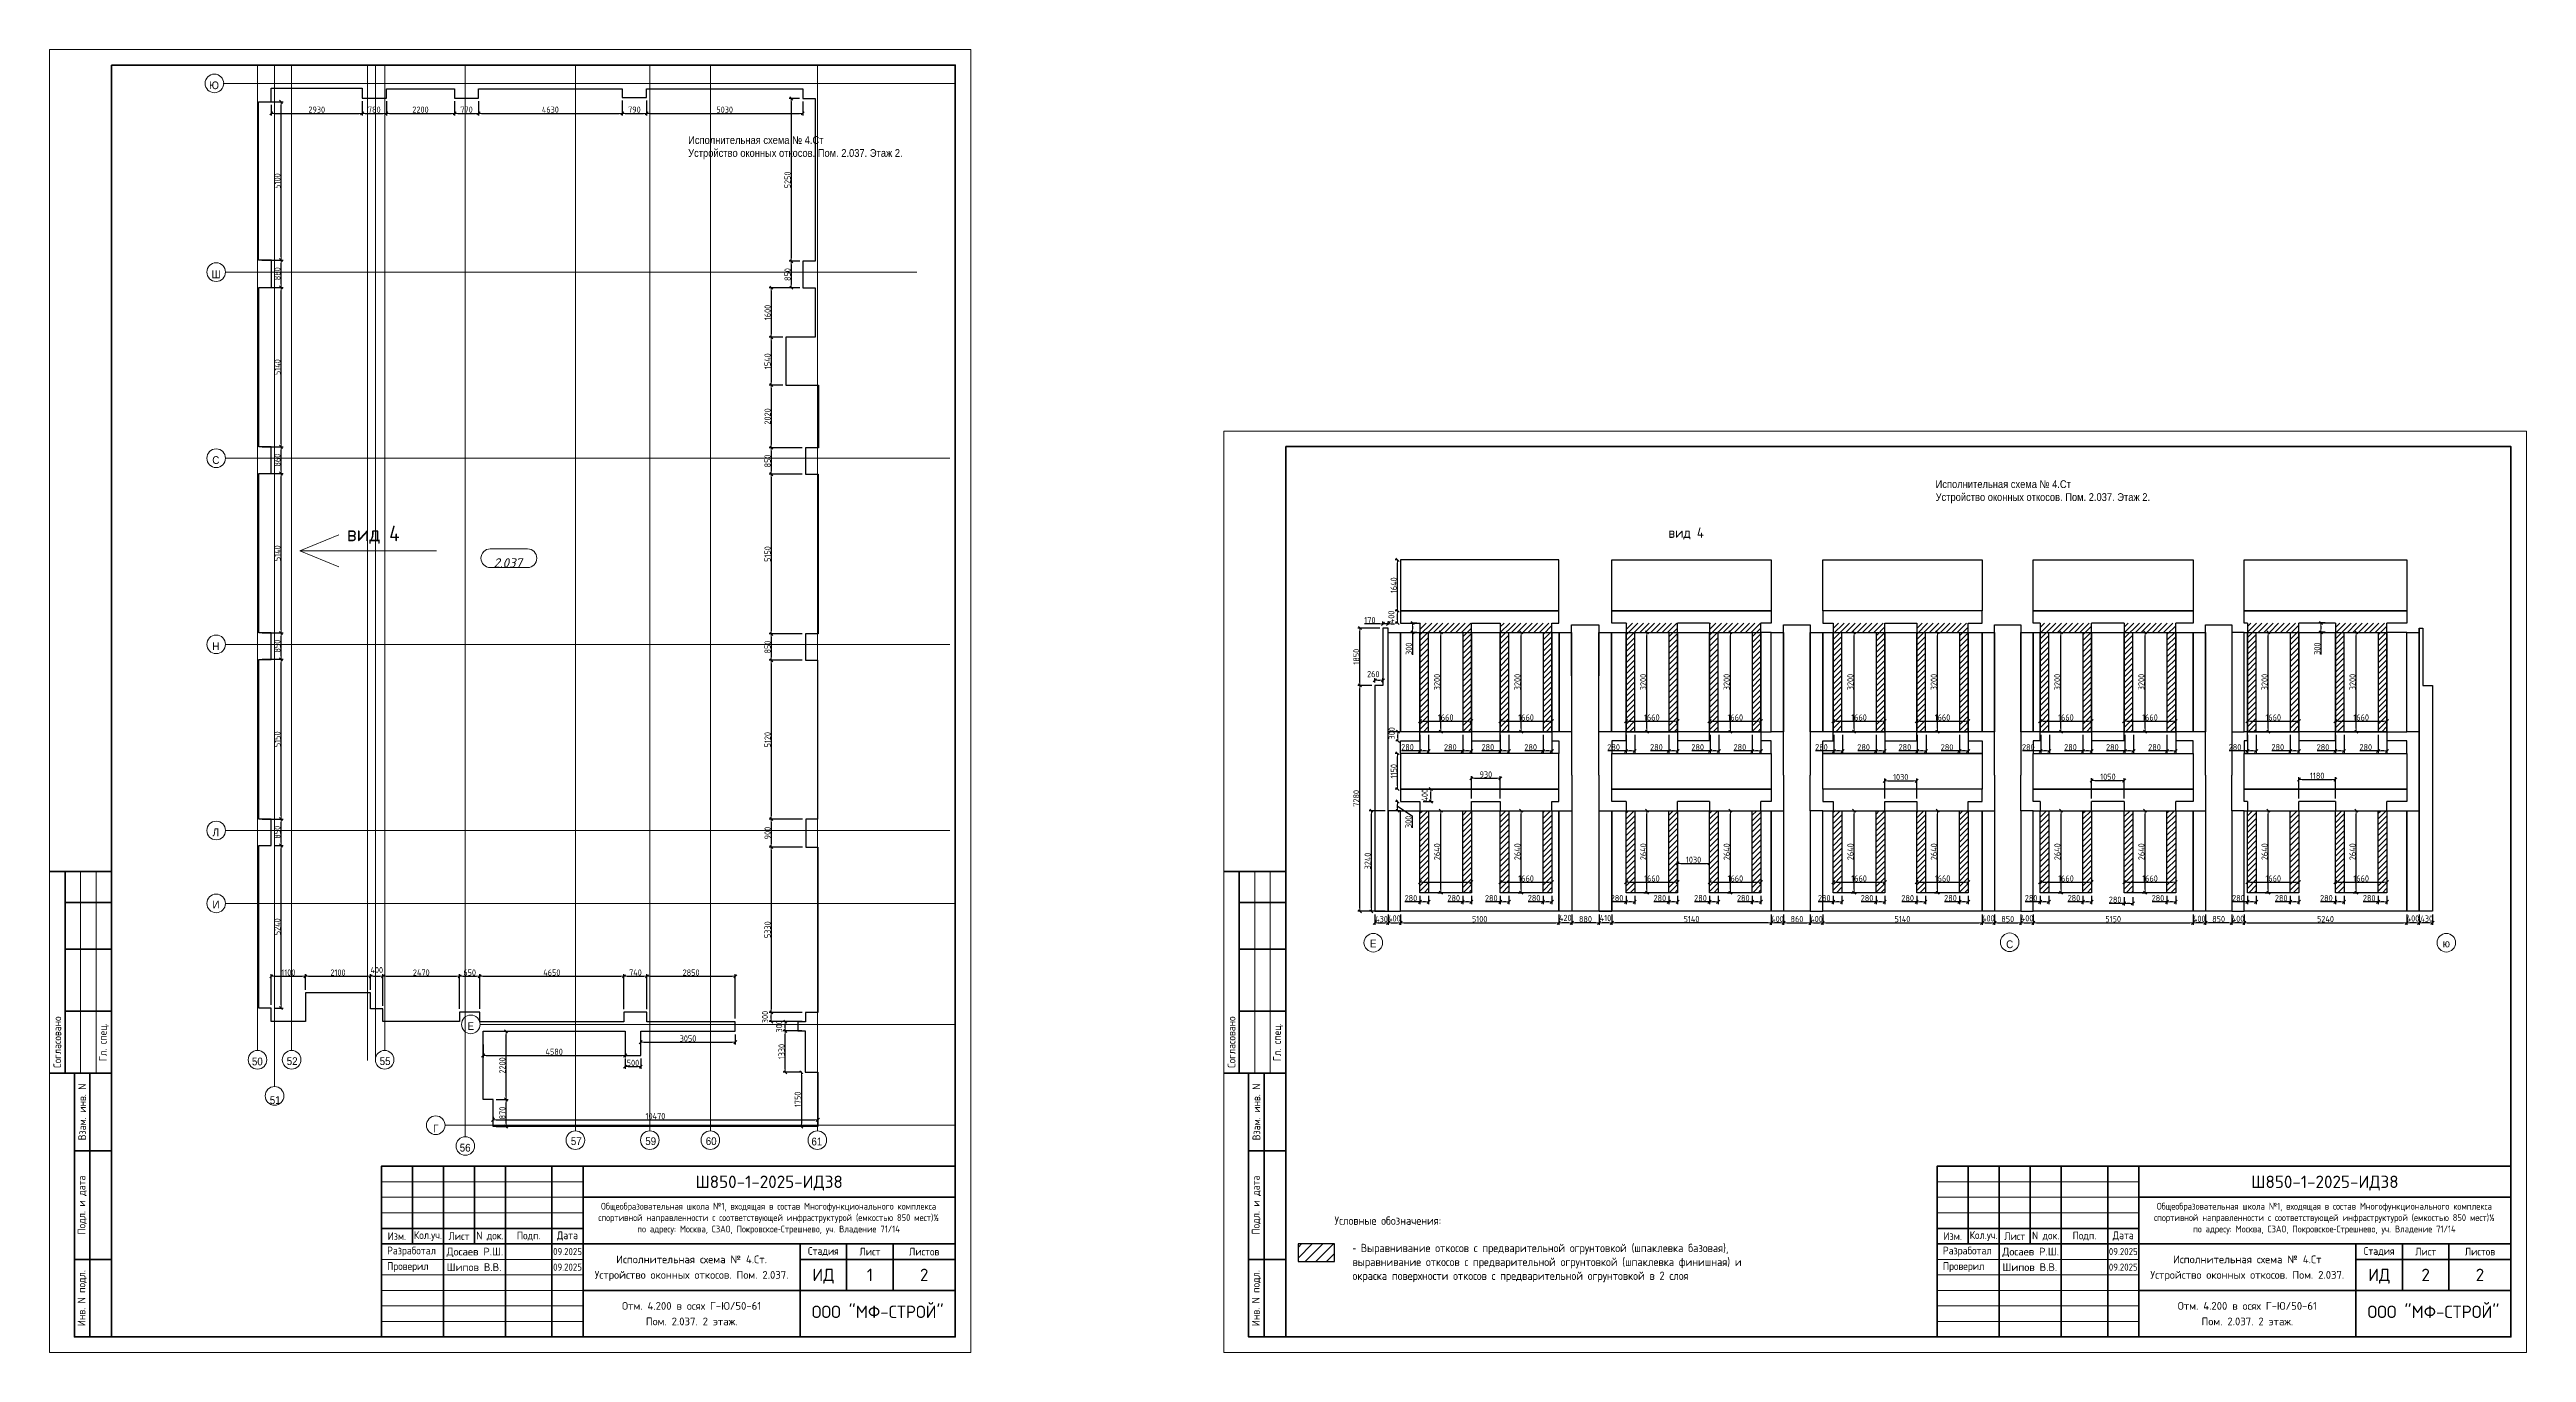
# Paper-space layout 'Step 4' of a CAD drawing. Header units: millimetres. Extents: x -146 to 652, y 273 to 693.
# The model-space entities are those that its viewports show. They can reach past a viewport. Long polylines and large blocks are cut down to what shows.
import ezdxf
from ezdxf.enums import TextEntityAlignment as Align

# ---------------------------------------------------------------- set-up
doc = ezdxf.new("R2018")
doc.units = ezdxf.units.MM
doc.linetypes.add('50_200_ШТРИХ_1Т_ш5_п1_п1_', pattern=[1400, 1000, -200, 0, -200])
for name, color, linetype, lineweight, true_color in [('A-AREA-IDEN-1', 7, 'Continuous', 9, 0xaaaaaa), ('Оси-1', 7, 'Continuous', 20, 0xaaaaaa), ('Оси-2', 7, 'Continuous', 9, 0xaaaaaa), ('Оси-3', 7, '50_200_ШТРИХ_1Т_ш5_п1_п1_', 9, 0xaaaaaa)]:
    doc.layers.add(name, color=color, linetype=linetype, lineweight=lineweight, true_color=true_color)
doc.layers.add('ВЭ', color=7, linetype='Continuous', lineweight=15, plot=False)
for name, color, linetype, lineweight in [('Основные линии', 7, 'Continuous', 30), ('Размеры', 7, 'Continuous', 15), ('Таблица', 7, 'Continuous', 15), ('Штриховка', 7, 'Continuous', 25)]:
    doc.layers.add(name, color=color, linetype=linetype, lineweight=lineweight)
doc.layers.add('Условные обозначения', color=90, linetype='Continuous')
doc.styles.add('Arial', font='arial.ttf', dxfattribs={"width": 0.9, "height": 500})
doc.styles.add('ISOCPEUR_I', font='isocpeui.ttf', dxfattribs={"height": 300})
doc.styles.get("Standard").update_dxf_attribs({"font": 'arial.ttf'})
doc.styles.add('СПДС', font='isocpeur.ttf', dxfattribs={"width": 0.9})
doc.dimstyles.new('Размера А3', dxfattribs={"dimtxt": 200, "dimasz": 100, "dimexe": 70, "dimexo": 100, "dimgap": 20, "dimtad": 1, "dimdec": 0, "dimrnd": 10, "dimzin": 0, "dimdsep": 46, "dimtxsty": 'СПДС', "dimblk": 'ARROWHEAD_6', "dimcen": 1, "dimclrd": 256, "dimclre": 256, "dimclrt": 256, "dimazin": 0, "dimtfac": 1, "dimtdec": 0, "dimtmove": 2, "dimatfit": 3, "dimfxl": 1, "dimtolj": 1, "dimtzin": 0, "dimarcsym": 0})

psp = doc.layouts.new('Step 4')

# ---------------------------------------------------------------- texts
at = {"layer": 'Условные обозначения', "color": 18, "true_color": 0x000000, "char_height": 2.6856, "attachment_point": 1, "style": 'СПДС'}
for s, width, insert in [('Условные обозначения:', 34.5864, (267.97, 317.02)), ('‐ Выравнивание откосов с предварительной огрунтовкой (шпаклевка базовая),\\Pвыравнивание откосов с предварительной огрунтовкой (шпаклевка финишная) и \\Pокраска поверхности откосов с предварительной огрунтовкой в 2 слоя', 127.1387, (273.77, 308.21))]:
    psp.add_mtext_dynamic_manual_height_columns(s, width=width, gutter_width=9.59, heights=[0], dxfattribs=dict(at, insert=insert))

msp = doc.modelspace()

# ---------------------------------------------------------------- texts
at = {"layer": 'A-AREA-IDEN-1', "insert": (29414, -58666.5), "char_height": 300, "width": 952, "attachment_point": 8, "line_spacing_factor": 1.139951, "style": 'ISOCPEUR_I'}
msp.add_mtext('\\pxqc,t8.46667,16.93333,25.4,33.86667,42.33333,50.8,59.26667,67.73333,76.2,84.66667,93.13333,101.6,110.06667,118.53333,127,135.46667,143.93333,152.4,160.86667,169.33333,177.8,186.26667,194.73333,203.2,211.66667,220.13333,228.6,237.06667,245.53333,254,262.46667,270.93333;{2.037}', dxfattribs=at)
at = {"layer": 'Оси-2', "char_height": 250, "attachment_point": 5, "line_spacing_factor": 0.936439, "style": 'Arial'}
for s, insert, width in [('\\pxqc,t4.572,9.144,13.716,18.288,22.86,27.432,32.004,36.576,41.148,45.72,50.292,54.864,59.436,64.008,68.58,73.152,77.724,82.296,86.868,91.44,96.012,100.584,105.156,109.728,114.3,118.872,123.444,128.016,132.588,137.16,141.732,146.304;{Ю}', (19944.3, -43122.8), 655.2), ('\\pxqc,t4.572,9.144,13.716,18.288,22.86,27.432,32.004,36.576,41.148,45.72,50.292,54.864,59.436,64.008,68.58,73.152,77.724,82.296,86.868,91.44,96.012,100.584,105.156,109.728,114.3,118.872,123.444,128.016,132.588,137.16,141.732,146.304;{Е}', (166230.4, -45023.6), 428.4), ('\\pxqc,t4.572,9.144,13.716,18.288,22.86,27.432,32.004,36.576,41.148,45.72,50.292,54.864,59.436,64.008,68.58,73.152,77.724,82.296,86.868,91.44,96.012,100.584,105.156,109.728,114.3,118.872,123.444,128.016,132.588,137.16,141.732,146.304;С', (186749, -45050), 428.4), ('\\pxqc,t4.572,9.144,13.716,18.288,22.86,27.432,32.004,36.576,41.148,45.72,50.292,54.864,59.436,64.008,68.58,73.152,77.724,82.296,86.868,91.44,96.012,100.584,105.156,109.728,114.3,118.872,123.444,128.016,132.588,137.16,141.732,146.304;ю', (200826.5, -45023.6), 428.4), ('\\pxqc,t4.572,9.144,13.716,18.288,22.86,27.432,32.004,36.576,41.148,45.72,50.292,54.864,59.436,64.008,68.58,73.152,77.724,82.296,86.868,91.44,96.012,100.584,105.156,109.728,114.3,118.872,123.444,128.016,132.588,137.16,141.732,146.304;{Ш}', (20011.8, -49216.6), 595.8), ('\\pxqc,t4.572,9.144,13.716,18.288,22.86,27.432,32.004,36.576,41.148,45.72,50.292,54.864,59.436,64.008,68.58,73.152,77.724,82.296,86.868,91.44,96.012,100.584,105.156,109.728,114.3,118.872,123.444,128.016,132.588,137.16,141.732,146.304;{С}', (20001.5, -55205), 464.4), ('\\pxqc,t4.572,9.144,13.716,18.288,22.86,27.432,32.004,36.576,41.148,45.72,50.292,54.864,59.436,64.008,68.58,73.152,77.724,82.296,86.868,91.44,96.012,100.584,105.156,109.728,114.3,118.872,123.444,128.016,132.588,137.16,141.732,146.304;{Н}', (20001.5, -61205), 464.4), ('\\pxqc,t4.572,9.144,13.716,18.288,22.86,27.432,32.004,36.576,41.148,45.72,50.292,54.864,59.436,64.008,68.58,73.152,77.724,82.296,86.868,91.44,96.012,100.584,105.156,109.728,114.3,118.872,123.444,128.016,132.588,137.16,141.732,146.304;{Л}', (20002.4, -67205), 428.4), ('\\pxqc,t4.572,9.144,13.716,18.288,22.86,27.432,32.004,36.576,41.148,45.72,50.292,54.864,59.436,64.008,68.58,73.152,77.724,82.296,86.868,91.44,96.012,100.584,105.156,109.728,114.3,118.872,123.444,128.016,132.588,137.16,141.732,146.304;{И}', (20008.3, -69529), 464.4), ('\\pxqc,t4.572,9.144,13.716,18.288,22.86,27.432,32.004,36.576,41.148,45.72,50.292,54.864,59.436,64.008,68.58,73.152,77.724,82.296,86.868,91.44,96.012,100.584,105.156,109.728,114.3,118.872,123.444,128.016,132.588,137.16,141.732,146.304;{Е}', (28222.5, -73447.6), 428.4), ('\\pxqc,t4.572,9.144,13.716,18.288,22.86,27.432,32.004,36.576,41.148,45.72,50.292,54.864,59.436,64.008,68.58,73.152,77.724,82.296,86.868,91.44,96.012,100.584,105.156,109.728,114.3,118.872,123.444,128.016,132.588,137.16,141.732,146.304;{50}', (21340.5, -74591), 702), ('\\pxqc,t4.572,9.144,13.716,18.288,22.86,27.432,32.004,36.576,41.148,45.72,50.292,54.864,59.436,64.008,68.58,73.152,77.724,82.296,86.868,91.44,96.012,100.584,105.156,109.728,114.3,118.872,123.444,128.016,132.588,137.16,141.732,146.304;{52}', (22462.5, -74579.7), 702), ('\\pxqc,t4.572,9.144,13.716,18.288,22.86,27.432,32.004,36.576,41.148,45.72,50.292,54.864,59.436,64.008,68.58,73.152,77.724,82.296,86.868,91.44,96.012,100.584,105.156,109.728,114.3,118.872,123.444,128.016,132.588,137.16,141.732,146.304;{55}', (25460.4, -74581.8), 702), ('\\pxqc,t4.572,9.144,13.716,18.288,22.86,27.432,32.004,36.576,41.148,45.72,50.292,54.864,59.436,64.008,68.58,73.152,77.724,82.296,86.868,91.44,96.012,100.584,105.156,109.728,114.3,118.872,123.444,128.016,132.588,137.16,141.732,146.304;{51}', (21917.1, -75836.7), 702), ('\\pxqc,t4.572,9.144,13.716,18.288,22.86,27.432,32.004,36.576,41.148,45.72,50.292,54.864,59.436,64.008,68.58,73.152,77.724,82.296,86.868,91.44,96.012,100.584,105.156,109.728,114.3,118.872,123.444,128.016,132.588,137.16,141.732,146.304;Г', (27091.6, -76746.9), 428.4), ('\\pxqc,t4.572,9.144,13.716,18.288,22.86,27.432,32.004,36.576,41.148,45.72,50.292,54.864,59.436,64.008,68.58,73.152,77.724,82.296,86.868,91.44,96.012,100.584,105.156,109.728,114.3,118.872,123.444,128.016,132.588,137.16,141.732,146.304;{56}', (28041.7, -77370.8), 702), ('\\pxqc,t4.572,9.144,13.716,18.288,22.86,27.432,32.004,36.576,41.148,45.72,50.292,54.864,59.436,64.008,68.58,73.152,77.724,82.296,86.868,91.44,96.012,100.584,105.156,109.728,114.3,118.872,123.444,128.016,132.588,137.16,141.732,146.304;{57}', (31623.4, -77160.5), 702), ('\\pxqc,t4.572,9.144,13.716,18.288,22.86,27.432,32.004,36.576,41.148,45.72,50.292,54.864,59.436,64.008,68.58,73.152,77.724,82.296,86.868,91.44,96.012,100.584,105.156,109.728,114.3,118.872,123.444,128.016,132.588,137.16,141.732,146.304;{59}', (34023.4, -77160.5), 702), ('\\pxqc,t4.572,9.144,13.716,18.288,22.86,27.432,32.004,36.576,41.148,45.72,50.292,54.864,59.436,64.008,68.58,73.152,77.724,82.296,86.868,91.44,96.012,100.584,105.156,109.728,114.3,118.872,123.444,128.016,132.588,137.16,141.732,146.304;{60}', (35973.4, -77160.5), 702), ('\\pxqc,t4.572,9.144,13.716,18.288,22.86,27.432,32.004,36.576,41.148,45.72,50.292,54.864,59.436,64.008,68.58,73.152,77.724,82.296,86.868,91.44,96.012,100.584,105.156,109.728,114.3,118.872,123.444,128.016,132.588,137.16,141.732,146.304;{61}', (39380.1, -77172.1), 702)]:
    msp.add_mtext(s, dxfattribs=dict(at, insert=insert, width=width))
at = {"layer": 'Основные линии', "attachment_point": 1, "style": 'СПДС'}
for width, insert, char_height in [(59136.488, (175746.9, -31612.2), 335.67), (2769.041, (24228.1, -57319.4), 500)]:
    msp.add_mtext_dynamic_manual_height_columns('вид 4', width=width, gutter_width=1678.4, heights=[0], dxfattribs=dict(at, insert=insert, char_height=char_height))

# ---------------------------------------------------------------- blocks, each defined once
blk = doc.blocks.new('*U11')
at = {"lineweight": 0}
blk.add_lwpolyline([(-292, -5), (5, -5), (5, 415), (-292, 415)], close=True, dxfattribs=at)
at = {"color": 0, "linetype": 'Continuous', "lineweight": 50}
blk.add_lwpolyline([(-272, 410), (0, 410), (0, 0), (-272, 0)], close=True, dxfattribs=at)
at = {"lineweight": 35}
for points in [[(-272, 150), (-292, 150)], [(-287, 85), (-287, 150)], [(-272, 140), (-287, 140)], [(-272, 125), (-287, 125)], [(-272, 105), (-287, 105)], [(-272, 85), (-292, 85)], [(-272, 85), (-284, 85), (-284, 0), (-272, 0)], [(-279, 0), (-279, 85)], [(-272, 60), (-284, 60)], [(-175, 55), (-175, 30)], [(-165, 55), (-165, 0)], [(-155, 55), (-155, 30)], [(-145, 55), (-145, 0)], [(-130, 55), (-130, 0)], [(-120, 55), (-120, 0)], [(-120, 45), (0, 45)], [(-185, 35), (-120, 35)], [(-272, 25), (-284, 25)], [(-185, 30), (0, 30)], [(-50, 30), (-50, 0)], [(-50, 25), (0, 25)], [(-35, 30), (-35, 15)], [(-20, 30), (-20, 15)], [(-120, 15), (0, 15)]]:
    blk.add_lwpolyline(points, dxfattribs=at)
at = {"lineweight": 18}
for points in [[(-282, 85), (-282, 150)], [(-277, 85), (-277, 150)], [(-185, 50), (-120, 50)], [(-185, 45), (-120, 45)], [(-185, 40), (-120, 40)], [(-185, 25), (-120, 25)], [(-185, 20), (-120, 20)], [(-185, 15), (-120, 15)], [(-185, 10), (-120, 10)], [(-185, 5), (-120, 5)]]:
    blk.add_lwpolyline(points, dxfattribs=at)
at = {"lineweight": 35}
blk.add_lwpolyline([(-185, 0), (0, 0), (0, 55), (-185, 55)], close=True, dxfattribs=at)
at = {"lineweight": 0}
blk.add_lwpolyline([(0, -5), (5, -5), (5, 0)], dxfattribs=at)
at = {"lineweight": -2, "char_height": 2.5, "attachment_point": 5, "rotation": 90, "style": 'СПДС'}
for s, insert, width in [('Согласовано', (-289.5, 95), 19.9913), ('Гл. спец.', (-274.5, 95), 19.9913), ('Взам. инв. N', (-281.5, 72.5), 24.9913), ('Подл. и дата', (-281.5, 42.5), 34.9913), ('Инв. N подл.', (-281.5, 12.5), 24.9913)]:
    blk.add_mtext(s, dxfattribs=dict(at, insert=insert, width=width))
at = {"insert": (-119.31, 43.23), "char_height": 2.2, "attachment_point": 1, "style": 'СПДС'}
blk.add_mtext_dynamic_manual_height_columns('\\pxqc;Общеобразовательная школа №1, входящая в состав Многофункционального комплекса спортивной направленности с соответствующей инфраструктурой (емкостью 850 мест)½ \\Pпо адресу: Москва, СЗАО, Покровское‐Стрешнево, уч. Владение 71/14', width=118.2929, gutter_width=0, heights=[12.75], dxfattribs=at)
at = {"lineweight": -2, "char_height": 2.5, "style": 'СПДС'}
for s, insert, width, attachment_point in [('Изм.', (-180, 32.5), 10, 5), ('Кол.уч.', (-170, 32.5), 10, 5), ('Лист', (-160, 32.5), 10, 5), ('N док.', (-150, 32.5), 10, 5), ('Подп.', (-137.5, 32.5), 15, 5), ('Дата', (-125, 32.5), 10, 5), ('Разработал', (-183.15, 27.5), 17.9525, 4), ('Проверил', (-183.15, 22.5), 17.9525, 4), ('Стадия', (-42.5, 27.5), 15, 5), ('Лист', (-27.5, 27.5), 15, 5), ('Листов', (-10, 27.5), 20, 5)]:
    blk.add_mtext(s, dxfattribs=dict(at, insert=insert, width=width, attachment_point=attachment_point))
at = {"lineweight": 30, "width": 0.9, "flags": 104}
blk.add_attdef('ШАПКА', text='', height=3, dxfattribs=at).set_placement((-135, 281), align=Align.MIDDLE_CENTER)
at = {"style": 'СПДС'}
for tag, height, p in [('ШИФР_ПРОЕКТА', 4, (-60, 50)), ('НАИМЕНОВАНИЕ_ОБЪЕКТА', 2.5, (-85, 25)), ('НАИМЕНОВАНИЕ_ОБЪЕКТА2', 2.5, (-85, 20)), ('СТАДИЯ', 4, (-42.5, 20)), ('ЛИСТ_первый', 4, (-27.5, 20)), ('ЛИСТОВ', 4, (-10, 20)), ('НАИМЕНОВАНИЕ_ЧЕРТЕЖА1', 2.5, (-85, 10)), ('ОРГАНИЗАЦИЯ_РАЗРАБОТЧИК1', 4, (-25, 8.09)), ('НАИМЕНОВАНИЕ_ЧЕРТЕЖА2', 2.5, (-85, 5))]:
    blk.add_attdef(tag, text='', height=height, dxfattribs=at).set_placement(p, align=Align.MIDDLE_CENTER)
for tag, p in [('РАЗРАБОТЧИК', (-163.97, 27.5)), ('РУК.ГРУППЫ', (-163.97, 22.5))]:
    blk.add_attdef(tag, text='', height=2.5, dxfattribs=at).set_placement(p, align=Align.MIDDLE_LEFT)
at = {"style": 'СПДС', "width": 0.9}
for p in [(-129.65, 26.37), (-129.65, 21.37)]:
    blk.add_attdef('ДАТА', p, '', height=2.3, dxfattribs=at)
blk = doc.blocks.new('*U10')
at = {"lineweight": 0}
blk.add_lwpolyline([(-415, -5), (5, -5), (5, 292), (-415, 292)], close=True, dxfattribs=at)
at = {"color": 0, "linetype": 'Continuous', "lineweight": 50}
blk.add_lwpolyline([(-395, 287), (0, 287), (0, 0), (-395, 0)], close=True, dxfattribs=at)
at = {"lineweight": 35}
for points in [[(-395, 150), (-415, 150)], [(-410, 85), (-410, 150)], [(-395, 140), (-410, 140)], [(-395, 125), (-410, 125)], [(-395, 105), (-410, 105)], [(-395, 85), (-415, 85)], [(-395, 85), (-407, 85), (-407, 0), (-395, 0)], [(-402, 0), (-402, 85)], [(-395, 60), (-407, 60)], [(-175, 55), (-175, 30)], [(-165, 55), (-165, 0)], [(-155, 55), (-155, 30)], [(-145, 55), (-145, 0)], [(-130, 55), (-130, 0)], [(-120, 55), (-120, 0)], [(-120, 45), (0, 45)], [(-185, 35), (-120, 35)], [(-395, 25), (-407, 25)], [(-185, 30), (0, 30)], [(-50, 30), (-50, 0)], [(-50, 25), (0, 25)], [(-35, 30), (-35, 15)], [(-20, 30), (-20, 15)], [(-120, 15), (0, 15)]]:
    blk.add_lwpolyline(points, dxfattribs=at)
at = {"lineweight": 18}
for points in [[(-405, 85), (-405, 150)], [(-400, 85), (-400, 150)], [(-185, 50), (-120, 50)], [(-185, 45), (-120, 45)], [(-185, 40), (-120, 40)], [(-185, 25), (-120, 25)], [(-185, 20), (-120, 20)], [(-185, 15), (-120, 15)], [(-185, 10), (-120, 10)], [(-185, 5), (-120, 5)]]:
    blk.add_lwpolyline(points, dxfattribs=at)
at = {"lineweight": 35}
blk.add_lwpolyline([(-185, 0), (0, 0), (0, 55), (-185, 55)], close=True, dxfattribs=at)
at = {"lineweight": 0}
blk.add_lwpolyline([(0, -5), (5, -5), (5, 0)], dxfattribs=at)
at = {"lineweight": -2, "char_height": 2.5, "attachment_point": 5, "rotation": 90, "style": 'СПДС'}
for s, insert, width in [('Согласовано', (-412.5, 95), 19.9913), ('Гл. спец.', (-397.5, 95), 19.9913), ('Взам. инв. N', (-404.5, 72.5), 24.9913), ('Подл. и дата', (-404.5, 42.5), 34.9913), ('Инв. N подл.', (-404.5, 12.5), 24.9913)]:
    blk.add_mtext(s, dxfattribs=dict(at, insert=insert, width=width))
at = {"insert": (-119.31, 43.23), "char_height": 2.2, "attachment_point": 1, "style": 'СПДС'}
blk.add_mtext_dynamic_manual_height_columns('\\pxqc;Общеобразовательная школа №1, входящая в состав Многофункционального комплекса спортивной направленности с соответствующей инфраструктурой (емкостью 850 мест)½ \\Pпо адресу: Москва, СЗАО, Покровское‐Стрешнево, уч. Владение 71/14', width=118.2929, gutter_width=0, heights=[12.75], dxfattribs=at)
at = {"lineweight": -2, "char_height": 2.5, "style": 'СПДС'}
for s, insert, width, attachment_point in [('Изм.', (-180, 32.5), 10, 5), ('Кол.уч.', (-170, 32.5), 10, 5), ('Лист', (-160, 32.5), 10, 5), ('N док.', (-150, 32.5), 10, 5), ('Подп.', (-137.5, 32.5), 15, 5), ('Дата', (-125, 32.5), 10, 5), ('Разработал', (-183.15, 27.5), 17.9525, 4), ('Проверил', (-183.15, 22.5), 17.9525, 4), ('Стадия', (-42.5, 27.5), 15, 5), ('Лист', (-27.5, 27.5), 15, 5), ('Листов', (-10, 27.5), 20, 5)]:
    blk.add_mtext(s, dxfattribs=dict(at, insert=insert, width=width, attachment_point=attachment_point))
at = {"lineweight": 30, "width": 0.9, "flags": 104}
blk.add_attdef('ШАПКА', text='', height=3, dxfattribs=at).set_placement((-135, 281), align=Align.MIDDLE_CENTER)
at = {"style": 'СПДС'}
for tag, height, p in [('ШИФР_ПРОЕКТА', 4, (-60, 50)), ('НАИМЕНОВАНИЕ_ОБЪЕКТА', 2.5, (-85, 25)), ('НАИМЕНОВАНИЕ_ОБЪЕКТА2', 2.5, (-85, 20)), ('СТАДИЯ', 4, (-42.5, 20)), ('ЛИСТ_первый', 4, (-27.5, 20)), ('ЛИСТОВ', 4, (-10, 20)), ('НАИМЕНОВАНИЕ_ЧЕРТЕЖА1', 2.5, (-85, 10)), ('ОРГАНИЗАЦИЯ_РАЗРАБОТЧИК1', 4, (-25, 8.09)), ('НАИМЕНОВАНИЕ_ЧЕРТЕЖА2', 2.5, (-85, 5))]:
    blk.add_attdef(tag, text='', height=height, dxfattribs=at).set_placement(p, align=Align.MIDDLE_CENTER)
for tag, p in [('РАЗРАБОТЧИК', (-163.97, 27.5)), ('РУК.ГРУППЫ', (-163.97, 22.5))]:
    blk.add_attdef(tag, text='', height=2.5, dxfattribs=at).set_placement(p, align=Align.MIDDLE_LEFT)
at = {"style": 'СПДС', "width": 0.9}
for p in [(-129.65, 26.37), (-129.65, 21.37)]:
    blk.add_attdef('ДАТА', p, '', height=2.3, dxfattribs=at)
blk = doc.blocks.new('ARROWHEAD_6')
at = {"color": 0, "linetype": 'Continuous'}
for p, q in [((0, 0), (-1, 0)), ((-0.5, -0.5), (0.5, 0.5))]:
    blk.add_line(p, q, dxfattribs=at)
blk = doc.blocks.new('*D631')
at = {"layer": 'Defpoints', "color": 0, "transparency": 16777216}
for p in [(166169, -40745), (166711, -40745), (166711, -43985)]:
    blk.add_point(p, dxfattribs=at)
at = {"layer": 'Размеры', "lineweight": -2, "transparency": 16777216}
for p, q in [((166611, -40745), (166099, -40745)), ((166169, -43885), (166169, -40845)), ((166611, -43985), (166099, -43985))]:
    blk.add_line(p, q, dxfattribs=at)
at = {"layer": 'Размеры', "lineweight": -2, "transparency": 16777216, "xscale": 100, "yscale": 100, "zscale": 100}
for p, rotation in [((166169, -40745), 90), ((166169, -43985), 270)]:
    blk.add_blockref('ARROWHEAD_6', p, dxfattribs=dict(at, rotation=rotation))
at = {"layer": 'Размеры', "lineweight": 15, "transparency": 16777216, "insert": (166049, -42365), "char_height": 200, "attachment_point": 5, "rotation": 90, "style": 'СПДС'}
blk.add_mtext('\\A1;3240', dxfattribs=at)
blk = doc.blocks.new('*D632')
at = {"layer": 'Defpoints', "color": 0, "transparency": 16777216}
for p in [(166711, -43985), (167111, -43985), (167111, -44357)]:
    blk.add_point(p, dxfattribs=at)
at = {"layer": 'Размеры', "lineweight": -2, "transparency": 16777216}
for p, q in [((166711, -44085), (166711, -44427)), ((166811, -44357), (167011, -44357)), ((167111, -44085), (167111, -44427))]:
    blk.add_line(p, q, dxfattribs=at)
at = {"layer": 'Размеры', "lineweight": -2, "transparency": 16777216, "xscale": 100, "yscale": 100, "zscale": 100, "rotation": 180}
blk.add_blockref('ARROWHEAD_6', (166711, -44357), dxfattribs=at)
at = {"layer": 'Размеры', "lineweight": -2, "transparency": 16777216, "xscale": 100, "yscale": 100, "zscale": 100}
blk.add_blockref('ARROWHEAD_6', (167111, -44357), dxfattribs=at)
at = {"layer": 'Размеры', "lineweight": 15, "transparency": 16777216, "insert": (166911, -44215), "char_height": 200, "attachment_point": 5, "style": 'СПДС'}
blk.add_mtext('\\A1;400', dxfattribs=at)
blk = doc.blocks.new('*D633')
at = {"layer": 'Defpoints', "color": 0, "transparency": 16777216}
for p in [(167111, -43985), (172211, -43985), (172211, -44357)]:
    blk.add_point(p, dxfattribs=at)
at = {"layer": 'Размеры', "lineweight": -2, "transparency": 16777216}
for p, q in [((167111, -44085), (167111, -44427)), ((167211, -44357), (172111, -44357)), ((172211, -44085), (172211, -44427))]:
    blk.add_line(p, q, dxfattribs=at)
at = {"layer": 'Размеры', "lineweight": -2, "transparency": 16777216, "xscale": 100, "yscale": 100, "zscale": 100, "rotation": 180}
blk.add_blockref('ARROWHEAD_6', (167111, -44357), dxfattribs=at)
at = {"layer": 'Размеры', "lineweight": -2, "transparency": 16777216, "xscale": 100, "yscale": 100, "zscale": 100}
blk.add_blockref('ARROWHEAD_6', (172211, -44357), dxfattribs=at)
at = {"layer": 'Размеры', "lineweight": 15, "transparency": 16777216, "insert": (169661, -44237), "char_height": 200, "attachment_point": 5, "style": 'СПДС'}
blk.add_mtext('\\A1;5100', dxfattribs=at)
blk = doc.blocks.new('*D634')
at = {"layer": 'Defpoints', "color": 0, "transparency": 16777216}
for p in [(166281, -43985), (166711, -43985), (166711, -44357)]:
    blk.add_point(p, dxfattribs=at)
at = {"layer": 'Размеры', "lineweight": -2, "transparency": 16777216}
for p, q in [((166281, -44085), (166281, -44427)), ((166381, -44357), (166611, -44357)), ((166711, -44085), (166711, -44427))]:
    blk.add_line(p, q, dxfattribs=at)
at = {"layer": 'Размеры', "lineweight": -2, "transparency": 16777216, "xscale": 100, "yscale": 100, "zscale": 100, "rotation": 180}
blk.add_blockref('ARROWHEAD_6', (166281, -44357), dxfattribs=at)
at = {"layer": 'Размеры', "lineweight": -2, "transparency": 16777216, "xscale": 100, "yscale": 100, "zscale": 100}
blk.add_blockref('ARROWHEAD_6', (166711, -44357), dxfattribs=at)
at = {"layer": 'Размеры', "lineweight": 15, "transparency": 16777216, "insert": (166496, -44237), "char_height": 200, "attachment_point": 5, "style": 'СПДС'}
blk.add_mtext('\\A1;430', dxfattribs=at)
blk = doc.blocks.new('*D635')
at = {"layer": 'Defpoints', "color": 0, "transparency": 16777216}
for p in [(168208, -40745), (168407, -40745), (168208, -43385)]:
    blk.add_point(p, dxfattribs=at)
at = {"layer": 'Размеры', "lineweight": -2, "transparency": 16777216}
for p, q in [((168308, -40745), (168477, -40745)), ((168407, -43285), (168407, -40845)), ((168308, -43385), (168477, -43385))]:
    blk.add_line(p, q, dxfattribs=at)
at = {"layer": 'Размеры', "lineweight": -2, "transparency": 16777216, "xscale": 100, "yscale": 100, "zscale": 100}
for p, rotation in [((168407, -40745), 90), ((168407, -43385), 270)]:
    blk.add_blockref('ARROWHEAD_6', p, dxfattribs=dict(at, rotation=rotation))
at = {"layer": 'Размеры', "lineweight": 15, "transparency": 16777216, "insert": (168287, -42065), "char_height": 200, "attachment_point": 5, "rotation": 90, "style": 'СПДС'}
blk.add_mtext('\\A1;2640', dxfattribs=at)
blk = doc.blocks.new('*D583')
at = {"layer": 'Defpoints', "color": 0, "transparency": 16777216}
for p in [(170326, -43073), (171986, -43048), (171986, -43073)]:
    blk.add_point(p, dxfattribs=at)
at = {"layer": 'Размеры', "lineweight": -2, "transparency": 16777216}
for p, q in [((170326, -42973), (170326, -42978)), ((170426, -43048), (171886, -43048)), ((171986, -42973), (171986, -42978))]:
    blk.add_line(p, q, dxfattribs=at)
at = {"layer": 'Размеры', "lineweight": -2, "transparency": 16777216, "xscale": 100, "yscale": 100, "zscale": 100, "rotation": 180}
blk.add_blockref('ARROWHEAD_6', (170326, -43048), dxfattribs=at)
at = {"layer": 'Размеры', "lineweight": -2, "transparency": 16777216, "xscale": 100, "yscale": 100, "zscale": 100}
blk.add_blockref('ARROWHEAD_6', (171986, -43048), dxfattribs=at)
at = {"layer": 'Размеры', "lineweight": 15, "transparency": 16777216, "insert": (171156, -42928), "char_height": 200, "attachment_point": 5, "style": 'СПДС'}
blk.add_mtext('\\A1;1660', dxfattribs=at)
blk = doc.blocks.new('*D584')
at = {"layer": 'Defpoints', "color": 0, "transparency": 16777216}
for p in [(170799, -40745), (170998, -40745), (170799, -43385)]:
    blk.add_point(p, dxfattribs=at)
at = {"layer": 'Размеры', "lineweight": -2, "transparency": 16777216}
for p, q in [((170899, -40745), (171068, -40745)), ((170998, -43285), (170998, -40845)), ((170899, -43385), (171068, -43385))]:
    blk.add_line(p, q, dxfattribs=at)
at = {"layer": 'Размеры', "lineweight": -2, "transparency": 16777216, "xscale": 100, "yscale": 100, "zscale": 100}
for p, rotation in [((170998, -40745), 90), ((170998, -43385), 270)]:
    blk.add_blockref('ARROWHEAD_6', p, dxfattribs=dict(at, rotation=rotation))
at = {"layer": 'Размеры', "lineweight": 15, "transparency": 16777216, "insert": (170878, -42065), "char_height": 200, "attachment_point": 5, "rotation": 90, "style": 'СПДС'}
blk.add_mtext('\\A1;2640', dxfattribs=at)
blk = doc.blocks.new('*D585')
at = {"layer": 'Defpoints', "color": 0, "transparency": 16777216}
for p in [(167735, -37883), (169395, -37858), (169395, -37883)]:
    blk.add_point(p, dxfattribs=at)
at = {"layer": 'Размеры', "lineweight": -2, "transparency": 16777216}
for p, q in [((167735, -37783), (167735, -37788)), ((167835, -37858), (169295, -37858)), ((169395, -37783), (169395, -37788))]:
    blk.add_line(p, q, dxfattribs=at)
at = {"layer": 'Размеры', "lineweight": -2, "transparency": 16777216, "xscale": 100, "yscale": 100, "zscale": 100, "rotation": 180}
blk.add_blockref('ARROWHEAD_6', (167735, -37858), dxfattribs=at)
at = {"layer": 'Размеры', "lineweight": -2, "transparency": 16777216, "xscale": 100, "yscale": 100, "zscale": 100}
blk.add_blockref('ARROWHEAD_6', (169395, -37858), dxfattribs=at)
at = {"layer": 'Размеры', "lineweight": 15, "transparency": 16777216, "insert": (168565, -37738), "char_height": 200, "attachment_point": 5, "style": 'СПДС'}
blk.add_mtext('\\A1;1660', dxfattribs=at)
blk = doc.blocks.new('*D586')
at = {"layer": 'Defpoints', "color": 0, "transparency": 16777216}
for p in [(168208, -34995), (168407, -34995), (168208, -38195)]:
    blk.add_point(p, dxfattribs=at)
at = {"layer": 'Размеры', "lineweight": -2, "transparency": 16777216}
for p, q in [((168308, -34995), (168477, -34995)), ((168407, -38095), (168407, -35095)), ((168308, -38195), (168477, -38195))]:
    blk.add_line(p, q, dxfattribs=at)
at = {"layer": 'Размеры', "lineweight": -2, "transparency": 16777216, "xscale": 100, "yscale": 100, "zscale": 100}
for p, rotation in [((168407, -34995), 90), ((168407, -38195), 270)]:
    blk.add_blockref('ARROWHEAD_6', p, dxfattribs=dict(at, rotation=rotation))
at = {"layer": 'Размеры', "lineweight": 15, "transparency": 16777216, "insert": (168287, -36595), "char_height": 200, "attachment_point": 5, "rotation": 90, "style": 'СПДС'}
blk.add_mtext('\\A1;3200', dxfattribs=at)
blk = doc.blocks.new('*D587')
at = {"layer": 'Defpoints', "color": 0, "transparency": 16777216}
for p in [(170326, -37883), (171986, -37858), (171986, -37883)]:
    blk.add_point(p, dxfattribs=at)
at = {"layer": 'Размеры', "lineweight": -2, "transparency": 16777216}
for p, q in [((170326, -37783), (170326, -37788)), ((170426, -37858), (171886, -37858)), ((171986, -37783), (171986, -37788))]:
    blk.add_line(p, q, dxfattribs=at)
at = {"layer": 'Размеры', "lineweight": -2, "transparency": 16777216, "xscale": 100, "yscale": 100, "zscale": 100, "rotation": 180}
blk.add_blockref('ARROWHEAD_6', (170326, -37858), dxfattribs=at)
at = {"layer": 'Размеры', "lineweight": -2, "transparency": 16777216, "xscale": 100, "yscale": 100, "zscale": 100}
blk.add_blockref('ARROWHEAD_6', (171986, -37858), dxfattribs=at)
at = {"layer": 'Размеры', "lineweight": 15, "transparency": 16777216, "insert": (171156, -37738), "char_height": 200, "attachment_point": 5, "style": 'СПДС'}
blk.add_mtext('\\A1;1660', dxfattribs=at)
blk = doc.blocks.new('*D588')
at = {"layer": 'Defpoints', "color": 0, "transparency": 16777216}
for p in [(170733, -34995), (170998, -34995), (170799, -38195)]:
    blk.add_point(p, dxfattribs=at)
at = {"layer": 'Размеры', "lineweight": -2, "transparency": 16777216}
for p, q in [((170833, -34995), (171068, -34995)), ((170998, -38095), (170998, -35095)), ((170899, -38195), (171068, -38195))]:
    blk.add_line(p, q, dxfattribs=at)
at = {"layer": 'Размеры', "lineweight": -2, "transparency": 16777216, "xscale": 100, "yscale": 100, "zscale": 100}
for p, rotation in [((170998, -34995), 90), ((170998, -38195), 270)]:
    blk.add_blockref('ARROWHEAD_6', p, dxfattribs=dict(at, rotation=rotation))
at = {"layer": 'Размеры', "lineweight": 15, "transparency": 16777216, "insert": (170878, -36595), "char_height": 200, "attachment_point": 5, "rotation": 90, "style": 'СПДС'}
blk.add_mtext('\\A1;3200', dxfattribs=at)
blk = doc.blocks.new('*D589')
at = {"layer": 'Defpoints', "color": 0, "transparency": 16777216}
for p in [(174381, -37883), (176041, -37858), (176041, -37883)]:
    blk.add_point(p, dxfattribs=at)
at = {"layer": 'Размеры', "lineweight": -2, "transparency": 16777216}
for p, q in [((174381, -37783), (174381, -37788)), ((174481, -37858), (175941, -37858)), ((176041, -37783), (176041, -37788))]:
    blk.add_line(p, q, dxfattribs=at)
at = {"layer": 'Размеры', "lineweight": -2, "transparency": 16777216, "xscale": 100, "yscale": 100, "zscale": 100, "rotation": 180}
blk.add_blockref('ARROWHEAD_6', (174381, -37858), dxfattribs=at)
at = {"layer": 'Размеры', "lineweight": -2, "transparency": 16777216, "xscale": 100, "yscale": 100, "zscale": 100}
blk.add_blockref('ARROWHEAD_6', (176041, -37858), dxfattribs=at)
at = {"layer": 'Размеры', "lineweight": 15, "transparency": 16777216, "insert": (175211, -37738), "char_height": 200, "attachment_point": 5, "style": 'СПДС'}
blk.add_mtext('\\A1;1660', dxfattribs=at)
blk = doc.blocks.new('*D590')
at = {"layer": 'Defpoints', "color": 0, "transparency": 16777216}
for p in [(174854, -34995), (175053, -34995), (174854, -38195)]:
    blk.add_point(p, dxfattribs=at)
at = {"layer": 'Размеры', "lineweight": -2, "transparency": 16777216}
for p, q in [((174954, -34995), (175123, -34995)), ((175053, -38095), (175053, -35095)), ((174954, -38195), (175123, -38195))]:
    blk.add_line(p, q, dxfattribs=at)
at = {"layer": 'Размеры', "lineweight": -2, "transparency": 16777216, "xscale": 100, "yscale": 100, "zscale": 100}
for p, rotation in [((175053, -34995), 90), ((175053, -38195), 270)]:
    blk.add_blockref('ARROWHEAD_6', p, dxfattribs=dict(at, rotation=rotation))
at = {"layer": 'Размеры', "lineweight": 15, "transparency": 16777216, "insert": (174933, -36595), "char_height": 200, "attachment_point": 5, "rotation": 90, "style": 'СПДС'}
blk.add_mtext('\\A1;3200', dxfattribs=at)
blk = doc.blocks.new('*D644')
at = {"layer": 'Defpoints', "color": 0, "transparency": 16777216}
for p in [(168208, -40745), (168407, -40745), (168208, -43385)]:
    blk.add_point(p, dxfattribs=at)
at = {"layer": 'Размеры', "lineweight": -2, "transparency": 16777216}
for p, q in [((168308, -40745), (168477, -40745)), ((168407, -43285), (168407, -40845)), ((168308, -43385), (168477, -43385))]:
    blk.add_line(p, q, dxfattribs=at)
at = {"layer": 'Размеры', "lineweight": -2, "transparency": 16777216, "xscale": 100, "yscale": 100, "zscale": 100}
for p, rotation in [((168407, -40745), 90), ((168407, -43385), 270)]:
    blk.add_blockref('ARROWHEAD_6', p, dxfattribs=dict(at, rotation=rotation))
at = {"layer": 'Размеры', "lineweight": 15, "transparency": 16777216, "insert": (168287, -42065), "char_height": 200, "attachment_point": 5, "rotation": 90, "style": 'СПДС'}
blk.add_mtext('\\A1;2640', dxfattribs=at)
blk = doc.blocks.new('*D645')
at = {"layer": 'Defpoints', "color": 0, "transparency": 16777216}
for p in [(168208, -40745), (168407, -40745), (168208, -43385)]:
    blk.add_point(p, dxfattribs=at)
at = {"layer": 'Размеры', "lineweight": -2, "transparency": 16777216}
for p, q in [((168308, -40745), (168477, -40745)), ((168407, -43285), (168407, -40845)), ((168308, -43385), (168477, -43385))]:
    blk.add_line(p, q, dxfattribs=at)
at = {"layer": 'Размеры', "lineweight": -2, "transparency": 16777216, "xscale": 100, "yscale": 100, "zscale": 100}
for p, rotation in [((168407, -40745), 90), ((168407, -43385), 270)]:
    blk.add_blockref('ARROWHEAD_6', p, dxfattribs=dict(at, rotation=rotation))
at = {"layer": 'Размеры', "lineweight": 15, "transparency": 16777216, "insert": (168287, -42065), "char_height": 200, "attachment_point": 5, "rotation": 90, "style": 'СПДС'}
blk.add_mtext('\\A1;2640', dxfattribs=at)
blk = doc.blocks.new('*D646')
at = {"layer": 'Defpoints', "color": 0, "transparency": 16777216}
for p in [(168208, -40745), (168407, -40745), (168208, -43385)]:
    blk.add_point(p, dxfattribs=at)
at = {"layer": 'Размеры', "lineweight": -2, "transparency": 16777216}
for p, q in [((168308, -40745), (168477, -40745)), ((168407, -43285), (168407, -40845)), ((168308, -43385), (168477, -43385))]:
    blk.add_line(p, q, dxfattribs=at)
at = {"layer": 'Размеры', "lineweight": -2, "transparency": 16777216, "xscale": 100, "yscale": 100, "zscale": 100}
for p, rotation in [((168407, -40745), 90), ((168407, -43385), 270)]:
    blk.add_blockref('ARROWHEAD_6', p, dxfattribs=dict(at, rotation=rotation))
at = {"layer": 'Размеры', "lineweight": 15, "transparency": 16777216, "insert": (168287, -42065), "char_height": 200, "attachment_point": 5, "rotation": 90, "style": 'СПДС'}
blk.add_mtext('\\A1;2640', dxfattribs=at)
blk = doc.blocks.new('*D647')
at = {"layer": 'Defpoints', "color": 0, "transparency": 16777216}
for p in [(168208, -40745), (168407, -40745), (168208, -43385)]:
    blk.add_point(p, dxfattribs=at)
at = {"layer": 'Размеры', "lineweight": -2, "transparency": 16777216}
for p, q in [((168308, -40745), (168477, -40745)), ((168407, -43285), (168407, -40845)), ((168308, -43385), (168477, -43385))]:
    blk.add_line(p, q, dxfattribs=at)
at = {"layer": 'Размеры', "lineweight": -2, "transparency": 16777216, "xscale": 100, "yscale": 100, "zscale": 100}
for p, rotation in [((168407, -40745), 90), ((168407, -43385), 270)]:
    blk.add_blockref('ARROWHEAD_6', p, dxfattribs=dict(at, rotation=rotation))
at = {"layer": 'Размеры', "lineweight": 15, "transparency": 16777216, "insert": (168287, -42065), "char_height": 200, "attachment_point": 5, "rotation": 90, "style": 'СПДС'}
blk.add_mtext('\\A1;2640', dxfattribs=at)
blk = doc.blocks.new('*D648')
at = {"layer": 'Defpoints', "color": 0, "transparency": 16777216}
for p in [(168208, -40745), (168407, -40745), (168208, -43385)]:
    blk.add_point(p, dxfattribs=at)
at = {"layer": 'Размеры', "lineweight": -2, "transparency": 16777216}
for p, q in [((168308, -40745), (168477, -40745)), ((168407, -43285), (168407, -40845)), ((168308, -43385), (168477, -43385))]:
    blk.add_line(p, q, dxfattribs=at)
at = {"layer": 'Размеры', "lineweight": -2, "transparency": 16777216, "xscale": 100, "yscale": 100, "zscale": 100}
for p, rotation in [((168407, -40745), 90), ((168407, -43385), 270)]:
    blk.add_blockref('ARROWHEAD_6', p, dxfattribs=dict(at, rotation=rotation))
at = {"layer": 'Размеры', "lineweight": 15, "transparency": 16777216, "insert": (168287, -42065), "char_height": 200, "attachment_point": 5, "rotation": 90, "style": 'СПДС'}
blk.add_mtext('\\A1;2640', dxfattribs=at)
blk = doc.blocks.new('*D649')
at = {"layer": 'Defpoints', "color": 0, "transparency": 16777216}
for p in [(168208, -40745), (168407, -40745), (168208, -43385)]:
    blk.add_point(p, dxfattribs=at)
at = {"layer": 'Размеры', "lineweight": -2, "transparency": 16777216}
for p, q in [((168308, -40745), (168477, -40745)), ((168407, -43285), (168407, -40845)), ((168308, -43385), (168477, -43385))]:
    blk.add_line(p, q, dxfattribs=at)
at = {"layer": 'Размеры', "lineweight": -2, "transparency": 16777216, "xscale": 100, "yscale": 100, "zscale": 100}
for p, rotation in [((168407, -40745), 90), ((168407, -43385), 270)]:
    blk.add_blockref('ARROWHEAD_6', p, dxfattribs=dict(at, rotation=rotation))
at = {"layer": 'Размеры', "lineweight": 15, "transparency": 16777216, "insert": (168287, -42065), "char_height": 200, "attachment_point": 5, "rotation": 90, "style": 'СПДС'}
blk.add_mtext('\\A1;2640', dxfattribs=at)
blk = doc.blocks.new('*D641')
at = {"layer": 'Defpoints', "color": 0, "transparency": 16777216}
for p in [(168208, -40745), (168407, -40745), (168208, -43385)]:
    blk.add_point(p, dxfattribs=at)
at = {"layer": 'Размеры', "lineweight": -2, "transparency": 16777216}
for p, q in [((168308, -40745), (168477, -40745)), ((168407, -43285), (168407, -40845)), ((168308, -43385), (168477, -43385))]:
    blk.add_line(p, q, dxfattribs=at)
at = {"layer": 'Размеры', "lineweight": -2, "transparency": 16777216, "xscale": 100, "yscale": 100, "zscale": 100}
for p, rotation in [((168407, -40745), 90), ((168407, -43385), 270)]:
    blk.add_blockref('ARROWHEAD_6', p, dxfattribs=dict(at, rotation=rotation))
at = {"layer": 'Размеры', "lineweight": 15, "transparency": 16777216, "insert": (168287, -42065), "char_height": 200, "attachment_point": 5, "rotation": 90, "style": 'СПДС'}
blk.add_mtext('\\A1;2640', dxfattribs=at)
blk = doc.blocks.new('*D593')
at = {"layer": 'Defpoints', "color": 0, "transparency": 16777216}
for p in [(197251, -43073), (198911, -43048), (198911, -43073)]:
    blk.add_point(p, dxfattribs=at)
at = {"layer": 'Размеры', "lineweight": -2, "transparency": 16777216}
for p, q in [((197251, -42973), (197251, -42978)), ((197351, -43048), (198811, -43048)), ((198911, -42973), (198911, -42978))]:
    blk.add_line(p, q, dxfattribs=at)
at = {"layer": 'Размеры', "lineweight": -2, "transparency": 16777216, "xscale": 100, "yscale": 100, "zscale": 100, "rotation": 180}
blk.add_blockref('ARROWHEAD_6', (197251, -43048), dxfattribs=at)
at = {"layer": 'Размеры', "lineweight": -2, "transparency": 16777216, "xscale": 100, "yscale": 100, "zscale": 100}
blk.add_blockref('ARROWHEAD_6', (198911, -43048), dxfattribs=at)
at = {"layer": 'Размеры', "lineweight": 15, "transparency": 16777216, "insert": (198081, -42928), "char_height": 200, "attachment_point": 5, "style": 'СПДС'}
blk.add_mtext('\\A1;1660', dxfattribs=at)
blk = doc.blocks.new('*D594')
at = {"layer": 'Defpoints', "color": 0, "transparency": 16777216}
for p in [(197724, -40745), (197923, -40745), (197724, -43385)]:
    blk.add_point(p, dxfattribs=at)
at = {"layer": 'Размеры', "lineweight": -2, "transparency": 16777216}
for p, q in [((197824, -40745), (197993, -40745)), ((197923, -43285), (197923, -40845)), ((197824, -43385), (197993, -43385))]:
    blk.add_line(p, q, dxfattribs=at)
at = {"layer": 'Размеры', "lineweight": -2, "transparency": 16777216, "xscale": 100, "yscale": 100, "zscale": 100}
for p, rotation in [((197923, -40745), 90), ((197923, -43385), 270)]:
    blk.add_blockref('ARROWHEAD_6', p, dxfattribs=dict(at, rotation=rotation))
at = {"layer": 'Размеры', "lineweight": 15, "transparency": 16777216, "insert": (197803, -42065), "char_height": 200, "attachment_point": 5, "rotation": 90, "style": 'СПДС'}
blk.add_mtext('\\A1;2640', dxfattribs=at)
blk = doc.blocks.new('*D595')
at = {"layer": 'Defpoints', "color": 0, "transparency": 16777216}
for p in [(177544, -34995), (177743, -34995), (177544, -38195)]:
    blk.add_point(p, dxfattribs=at)
at = {"layer": 'Размеры', "lineweight": -2, "transparency": 16777216}
for p, q in [((177644, -34995), (177813, -34995)), ((177743, -38095), (177743, -35095)), ((177644, -38195), (177813, -38195))]:
    blk.add_line(p, q, dxfattribs=at)
at = {"layer": 'Размеры', "lineweight": -2, "transparency": 16777216, "xscale": 100, "yscale": 100, "zscale": 100}
for p, rotation in [((177743, -34995), 90), ((177743, -38195), 270)]:
    blk.add_blockref('ARROWHEAD_6', p, dxfattribs=dict(at, rotation=rotation))
at = {"layer": 'Размеры', "lineweight": 15, "transparency": 16777216, "insert": (177623, -36595), "char_height": 200, "attachment_point": 5, "rotation": 90, "style": 'СПДС'}
blk.add_mtext('\\A1;3200', dxfattribs=at)
blk = doc.blocks.new('*D596')
at = {"layer": 'Defpoints', "color": 0, "transparency": 16777216}
for p in [(181534, -34995), (181733, -34995), (181534, -38195)]:
    blk.add_point(p, dxfattribs=at)
at = {"layer": 'Размеры', "lineweight": -2, "transparency": 16777216}
for p, q in [((181634, -34995), (181803, -34995)), ((181733, -38095), (181733, -35095)), ((181634, -38195), (181803, -38195))]:
    blk.add_line(p, q, dxfattribs=at)
at = {"layer": 'Размеры', "lineweight": -2, "transparency": 16777216, "xscale": 100, "yscale": 100, "zscale": 100}
for p, rotation in [((181733, -34995), 90), ((181733, -38195), 270)]:
    blk.add_blockref('ARROWHEAD_6', p, dxfattribs=dict(at, rotation=rotation))
at = {"layer": 'Размеры', "lineweight": 15, "transparency": 16777216, "insert": (181613, -36595), "char_height": 200, "attachment_point": 5, "rotation": 90, "style": 'СПДС'}
blk.add_mtext('\\A1;3200', dxfattribs=at)
blk = doc.blocks.new('*D597')
at = {"layer": 'Defpoints', "color": 0, "transparency": 16777216}
for p in [(184224, -34995), (184423, -34995), (184224, -38195)]:
    blk.add_point(p, dxfattribs=at)
at = {"layer": 'Размеры', "lineweight": -2, "transparency": 16777216}
for p, q in [((184324, -34995), (184493, -34995)), ((184423, -38095), (184423, -35095)), ((184324, -38195), (184493, -38195))]:
    blk.add_line(p, q, dxfattribs=at)
at = {"layer": 'Размеры', "lineweight": -2, "transparency": 16777216, "xscale": 100, "yscale": 100, "zscale": 100}
for p, rotation in [((184423, -34995), 90), ((184423, -38195), 270)]:
    blk.add_blockref('ARROWHEAD_6', p, dxfattribs=dict(at, rotation=rotation))
at = {"layer": 'Размеры', "lineweight": 15, "transparency": 16777216, "insert": (184303, -36595), "char_height": 200, "attachment_point": 5, "rotation": 90, "style": 'СПДС'}
blk.add_mtext('\\A1;3200', dxfattribs=at)
blk = doc.blocks.new('*D598')
at = {"layer": 'Defpoints', "color": 0, "transparency": 16777216}
for p in [(188204, -34995), (188403, -34995), (188204, -38195)]:
    blk.add_point(p, dxfattribs=at)
at = {"layer": 'Размеры', "lineweight": -2, "transparency": 16777216}
for p, q in [((188304, -34995), (188473, -34995)), ((188403, -38095), (188403, -35095)), ((188304, -38195), (188473, -38195))]:
    blk.add_line(p, q, dxfattribs=at)
at = {"layer": 'Размеры', "lineweight": -2, "transparency": 16777216, "xscale": 100, "yscale": 100, "zscale": 100}
for p, rotation in [((188403, -34995), 90), ((188403, -38195), 270)]:
    blk.add_blockref('ARROWHEAD_6', p, dxfattribs=dict(at, rotation=rotation))
at = {"layer": 'Размеры', "lineweight": 15, "transparency": 16777216, "insert": (188283, -36595), "char_height": 200, "attachment_point": 5, "rotation": 90, "style": 'СПДС'}
blk.add_mtext('\\A1;3200', dxfattribs=at)
blk = doc.blocks.new('*D599')
at = {"layer": 'Defpoints', "color": 0, "transparency": 16777216}
for p in [(190914, -34995), (191113, -34995), (190914, -38195)]:
    blk.add_point(p, dxfattribs=at)
at = {"layer": 'Размеры', "lineweight": -2, "transparency": 16777216}
for p, q in [((191014, -34995), (191183, -34995)), ((191113, -38095), (191113, -35095)), ((191014, -38195), (191183, -38195))]:
    blk.add_line(p, q, dxfattribs=at)
at = {"layer": 'Размеры', "lineweight": -2, "transparency": 16777216, "xscale": 100, "yscale": 100, "zscale": 100}
for p, rotation in [((191113, -34995), 90), ((191113, -38195), 270)]:
    blk.add_blockref('ARROWHEAD_6', p, dxfattribs=dict(at, rotation=rotation))
at = {"layer": 'Размеры', "lineweight": 15, "transparency": 16777216, "insert": (190993, -36595), "char_height": 200, "attachment_point": 5, "rotation": 90, "style": 'СПДС'}
blk.add_mtext('\\A1;3200', dxfattribs=at)
blk = doc.blocks.new('*D600')
at = {"layer": 'Defpoints', "color": 0, "transparency": 16777216}
for p in [(194889, -34995), (195087, -34995), (194889, -38195)]:
    blk.add_point(p, dxfattribs=at)
at = {"layer": 'Размеры', "lineweight": -2, "transparency": 16777216}
for p, q in [((194989, -34995), (195157, -34995)), ((195087, -38095), (195087, -35095)), ((194989, -38195), (195157, -38195))]:
    blk.add_line(p, q, dxfattribs=at)
at = {"layer": 'Размеры', "lineweight": -2, "transparency": 16777216, "xscale": 100, "yscale": 100, "zscale": 100}
for p, rotation in [((195087, -34995), 90), ((195087, -38195), 270)]:
    blk.add_blockref('ARROWHEAD_6', p, dxfattribs=dict(at, rotation=rotation))
at = {"layer": 'Размеры', "lineweight": 15, "transparency": 16777216, "insert": (194967, -36595), "char_height": 200, "attachment_point": 5, "rotation": 90, "style": 'СПДС'}
blk.add_mtext('\\A1;3200', dxfattribs=at)
blk = doc.blocks.new('*D591')
at = {"layer": 'Defpoints', "color": 0, "transparency": 16777216}
for p in [(197251, -37883), (198911, -37858), (198911, -37883)]:
    blk.add_point(p, dxfattribs=at)
at = {"layer": 'Размеры', "lineweight": -2, "transparency": 16777216}
for p, q in [((197251, -37783), (197251, -37788)), ((197351, -37858), (198811, -37858)), ((198911, -37783), (198911, -37788))]:
    blk.add_line(p, q, dxfattribs=at)
at = {"layer": 'Размеры', "lineweight": -2, "transparency": 16777216, "xscale": 100, "yscale": 100, "zscale": 100, "rotation": 180}
blk.add_blockref('ARROWHEAD_6', (197251, -37858), dxfattribs=at)
at = {"layer": 'Размеры', "lineweight": -2, "transparency": 16777216, "xscale": 100, "yscale": 100, "zscale": 100}
blk.add_blockref('ARROWHEAD_6', (198911, -37858), dxfattribs=at)
at = {"layer": 'Размеры', "lineweight": 15, "transparency": 16777216, "insert": (198081, -37738), "char_height": 200, "attachment_point": 5, "style": 'СПДС'}
blk.add_mtext('\\A1;1660', dxfattribs=at)
blk = doc.blocks.new('*D592')
at = {"layer": 'Defpoints', "color": 0, "transparency": 16777216}
for p in [(197724, -34995), (197923, -34995), (197724, -38195)]:
    blk.add_point(p, dxfattribs=at)
at = {"layer": 'Размеры', "lineweight": -2, "transparency": 16777216}
for p, q in [((197824, -34995), (197993, -34995)), ((197923, -38095), (197923, -35095)), ((197824, -38195), (197993, -38195))]:
    blk.add_line(p, q, dxfattribs=at)
at = {"layer": 'Размеры', "lineweight": -2, "transparency": 16777216, "xscale": 100, "yscale": 100, "zscale": 100}
for p, rotation in [((197923, -34995), 90), ((197923, -38195), 270)]:
    blk.add_blockref('ARROWHEAD_6', p, dxfattribs=dict(at, rotation=rotation))
at = {"layer": 'Размеры', "lineweight": 15, "transparency": 16777216, "insert": (197803, -36595), "char_height": 200, "attachment_point": 5, "rotation": 90, "style": 'СПДС'}
blk.add_mtext('\\A1;3200', dxfattribs=at)
blk = doc.blocks.new('*D636')
at = {"layer": 'Defpoints', "color": 0, "transparency": 16777216}
for p in [(168208, -40745), (168407, -40745), (168208, -43385)]:
    blk.add_point(p, dxfattribs=at)
at = {"layer": 'Размеры', "lineweight": -2, "transparency": 16777216}
for p, q in [((168308, -40745), (168477, -40745)), ((168407, -43285), (168407, -40845)), ((168308, -43385), (168477, -43385))]:
    blk.add_line(p, q, dxfattribs=at)
at = {"layer": 'Размеры', "lineweight": -2, "transparency": 16777216, "xscale": 100, "yscale": 100, "zscale": 100}
for p, rotation in [((168407, -40745), 90), ((168407, -43385), 270)]:
    blk.add_blockref('ARROWHEAD_6', p, dxfattribs=dict(at, rotation=rotation))
at = {"layer": 'Размеры', "lineweight": 15, "transparency": 16777216, "insert": (168287, -42065), "char_height": 200, "attachment_point": 5, "rotation": 90, "style": 'СПДС'}
blk.add_mtext('\\A1;2640', dxfattribs=at)
blk = doc.blocks.new('*D637')
at = {"layer": 'Defpoints', "color": 0, "transparency": 16777216}
for p in [(168208, -40745), (168407, -40745), (168208, -43385)]:
    blk.add_point(p, dxfattribs=at)
at = {"layer": 'Размеры', "lineweight": -2, "transparency": 16777216}
for p, q in [((168308, -40745), (168477, -40745)), ((168407, -43285), (168407, -40845)), ((168308, -43385), (168477, -43385))]:
    blk.add_line(p, q, dxfattribs=at)
at = {"layer": 'Размеры', "lineweight": -2, "transparency": 16777216, "xscale": 100, "yscale": 100, "zscale": 100}
for p, rotation in [((168407, -40745), 90), ((168407, -43385), 270)]:
    blk.add_blockref('ARROWHEAD_6', p, dxfattribs=dict(at, rotation=rotation))
at = {"layer": 'Размеры', "lineweight": 15, "transparency": 16777216, "insert": (168287, -42065), "char_height": 200, "attachment_point": 5, "rotation": 90, "style": 'СПДС'}
blk.add_mtext('\\A1;2640', dxfattribs=at)
blk = doc.blocks.new('*D638')
at = {"layer": 'Defpoints', "color": 0, "transparency": 16777216}
for p in [(168208, -40745), (168407, -40745), (168208, -43385)]:
    blk.add_point(p, dxfattribs=at)
at = {"layer": 'Размеры', "lineweight": -2, "transparency": 16777216}
for p, q in [((168308, -40745), (168477, -40745)), ((168407, -43285), (168407, -40845)), ((168308, -43385), (168477, -43385))]:
    blk.add_line(p, q, dxfattribs=at)
at = {"layer": 'Размеры', "lineweight": -2, "transparency": 16777216, "xscale": 100, "yscale": 100, "zscale": 100}
for p, rotation in [((168407, -40745), 90), ((168407, -43385), 270)]:
    blk.add_blockref('ARROWHEAD_6', p, dxfattribs=dict(at, rotation=rotation))
at = {"layer": 'Размеры', "lineweight": 15, "transparency": 16777216, "insert": (168287, -42065), "char_height": 200, "attachment_point": 5, "rotation": 90, "style": 'СПДС'}
blk.add_mtext('\\A1;2640', dxfattribs=at)
blk = doc.blocks.new('*D639')
at = {"layer": 'Defpoints', "color": 0, "transparency": 16777216}
for p in [(168208, -40745), (168407, -40745), (168208, -43385)]:
    blk.add_point(p, dxfattribs=at)
at = {"layer": 'Размеры', "lineweight": -2, "transparency": 16777216}
for p, q in [((168308, -40745), (168477, -40745)), ((168407, -43285), (168407, -40845)), ((168308, -43385), (168477, -43385))]:
    blk.add_line(p, q, dxfattribs=at)
at = {"layer": 'Размеры', "lineweight": -2, "transparency": 16777216, "xscale": 100, "yscale": 100, "zscale": 100}
for p, rotation in [((168407, -40745), 90), ((168407, -43385), 270)]:
    blk.add_blockref('ARROWHEAD_6', p, dxfattribs=dict(at, rotation=rotation))
at = {"layer": 'Размеры', "lineweight": 15, "transparency": 16777216, "insert": (168287, -42065), "char_height": 200, "attachment_point": 5, "rotation": 90, "style": 'СПДС'}
blk.add_mtext('\\A1;2640', dxfattribs=at)
blk = doc.blocks.new('*D640')
at = {"layer": 'Defpoints', "color": 0, "transparency": 16777216}
for p in [(168208, -40745), (168407, -40745), (168208, -43385)]:
    blk.add_point(p, dxfattribs=at)
at = {"layer": 'Размеры', "lineweight": -2, "transparency": 16777216}
for p, q in [((168308, -40745), (168477, -40745)), ((168407, -43285), (168407, -40845)), ((168308, -43385), (168477, -43385))]:
    blk.add_line(p, q, dxfattribs=at)
at = {"layer": 'Размеры', "lineweight": -2, "transparency": 16777216, "xscale": 100, "yscale": 100, "zscale": 100}
for p, rotation in [((168407, -40745), 90), ((168407, -43385), 270)]:
    blk.add_blockref('ARROWHEAD_6', p, dxfattribs=dict(at, rotation=rotation))
at = {"layer": 'Размеры', "lineweight": 15, "transparency": 16777216, "insert": (168287, -42065), "char_height": 200, "attachment_point": 5, "rotation": 90, "style": 'СПДС'}
blk.add_mtext('\\A1;2640', dxfattribs=at)
blk = doc.blocks.new('*D642')
at = {"layer": 'Defpoints', "color": 0, "transparency": 16777216}
for p in [(168208, -40745), (168407, -40745), (168208, -43385)]:
    blk.add_point(p, dxfattribs=at)
at = {"layer": 'Размеры', "lineweight": -2, "transparency": 16777216}
for p, q in [((168308, -40745), (168477, -40745)), ((168407, -43285), (168407, -40845)), ((168308, -43385), (168477, -43385))]:
    blk.add_line(p, q, dxfattribs=at)
at = {"layer": 'Размеры', "lineweight": -2, "transparency": 16777216, "xscale": 100, "yscale": 100, "zscale": 100}
for p, rotation in [((168407, -40745), 90), ((168407, -43385), 270)]:
    blk.add_blockref('ARROWHEAD_6', p, dxfattribs=dict(at, rotation=rotation))
at = {"layer": 'Размеры', "lineweight": 15, "transparency": 16777216, "insert": (168287, -42065), "char_height": 200, "attachment_point": 5, "rotation": 90, "style": 'СПДС'}
blk.add_mtext('\\A1;2640', dxfattribs=at)
blk = doc.blocks.new('*D643')
at = {"layer": 'Defpoints', "color": 0, "transparency": 16777216}
for p in [(168208, -40745), (168407, -40745), (168208, -43385)]:
    blk.add_point(p, dxfattribs=at)
at = {"layer": 'Размеры', "lineweight": -2, "transparency": 16777216}
for p, q in [((168308, -40745), (168477, -40745)), ((168407, -43285), (168407, -40845)), ((168308, -43385), (168477, -43385))]:
    blk.add_line(p, q, dxfattribs=at)
at = {"layer": 'Размеры', "lineweight": -2, "transparency": 16777216, "xscale": 100, "yscale": 100, "zscale": 100}
for p, rotation in [((168407, -40745), 90), ((168407, -43385), 270)]:
    blk.add_blockref('ARROWHEAD_6', p, dxfattribs=dict(at, rotation=rotation))
at = {"layer": 'Размеры', "lineweight": 15, "transparency": 16777216, "insert": (168287, -42065), "char_height": 200, "attachment_point": 5, "rotation": 90, "style": 'СПДС'}
blk.add_mtext('\\A1;2640', dxfattribs=at)
blk = doc.blocks.new('*D601')
at = {"layer": 'Defpoints', "color": 0, "transparency": 16777216}
for p in [(197251, -43073), (198911, -43048), (198911, -43073)]:
    blk.add_point(p, dxfattribs=at)
at = {"layer": 'Размеры', "lineweight": -2, "transparency": 16777216}
for p, q in [((197251, -42973), (197251, -42978)), ((197351, -43048), (198811, -43048)), ((198911, -42973), (198911, -42978))]:
    blk.add_line(p, q, dxfattribs=at)
at = {"layer": 'Размеры', "lineweight": -2, "transparency": 16777216, "xscale": 100, "yscale": 100, "zscale": 100, "rotation": 180}
blk.add_blockref('ARROWHEAD_6', (197251, -43048), dxfattribs=at)
at = {"layer": 'Размеры', "lineweight": -2, "transparency": 16777216, "xscale": 100, "yscale": 100, "zscale": 100}
blk.add_blockref('ARROWHEAD_6', (198911, -43048), dxfattribs=at)
at = {"layer": 'Размеры', "lineweight": 15, "transparency": 16777216, "insert": (198081, -42928), "char_height": 200, "attachment_point": 5, "style": 'СПДС'}
blk.add_mtext('\\A1;1660', dxfattribs=at)
blk = doc.blocks.new('*D602')
at = {"layer": 'Defpoints', "color": 0, "transparency": 16777216}
for p in [(197724, -40745), (197923, -40745), (197724, -43385)]:
    blk.add_point(p, dxfattribs=at)
at = {"layer": 'Размеры', "lineweight": -2, "transparency": 16777216}
for p, q in [((197824, -40745), (197993, -40745)), ((197923, -43285), (197923, -40845)), ((197824, -43385), (197993, -43385))]:
    blk.add_line(p, q, dxfattribs=at)
at = {"layer": 'Размеры', "lineweight": -2, "transparency": 16777216, "xscale": 100, "yscale": 100, "zscale": 100}
for p, rotation in [((197923, -40745), 90), ((197923, -43385), 270)]:
    blk.add_blockref('ARROWHEAD_6', p, dxfattribs=dict(at, rotation=rotation))
at = {"layer": 'Размеры', "lineweight": 15, "transparency": 16777216, "insert": (197803, -42065), "char_height": 200, "attachment_point": 5, "rotation": 90, "style": 'СПДС'}
blk.add_mtext('\\A1;2640', dxfattribs=at)
blk = doc.blocks.new('*D603')
at = {"layer": 'Defpoints', "color": 0, "transparency": 16777216}
for p in [(194415, -43073), (196075, -43048), (196075, -43073)]:
    blk.add_point(p, dxfattribs=at)
at = {"layer": 'Размеры', "lineweight": -2, "transparency": 16777216}
for p, q in [((194415, -42973), (194415, -42978)), ((194515, -43048), (195975, -43048)), ((196075, -42973), (196075, -42978))]:
    blk.add_line(p, q, dxfattribs=at)
at = {"layer": 'Размеры', "lineweight": -2, "transparency": 16777216, "xscale": 100, "yscale": 100, "zscale": 100, "rotation": 180}
blk.add_blockref('ARROWHEAD_6', (194415, -43048), dxfattribs=at)
at = {"layer": 'Размеры', "lineweight": -2, "transparency": 16777216, "xscale": 100, "yscale": 100, "zscale": 100}
blk.add_blockref('ARROWHEAD_6', (196075, -43048), dxfattribs=at)
at = {"layer": 'Размеры', "lineweight": 15, "transparency": 16777216, "insert": (195245, -42928), "char_height": 200, "attachment_point": 5, "style": 'СПДС'}
blk.add_mtext('\\A1;1660', dxfattribs=at)
blk = doc.blocks.new('*D604')
at = {"layer": 'Defpoints', "color": 0, "transparency": 16777216}
for p in [(194889, -40745), (195087, -40745), (194889, -43385)]:
    blk.add_point(p, dxfattribs=at)
at = {"layer": 'Размеры', "lineweight": -2, "transparency": 16777216}
for p, q in [((194989, -40745), (195157, -40745)), ((195087, -43285), (195087, -40845)), ((194989, -43385), (195157, -43385))]:
    blk.add_line(p, q, dxfattribs=at)
at = {"layer": 'Размеры', "lineweight": -2, "transparency": 16777216, "xscale": 100, "yscale": 100, "zscale": 100}
for p, rotation in [((195087, -40745), 90), ((195087, -43385), 270)]:
    blk.add_blockref('ARROWHEAD_6', p, dxfattribs=dict(at, rotation=rotation))
at = {"layer": 'Размеры', "lineweight": 15, "transparency": 16777216, "insert": (194967, -42065), "char_height": 200, "attachment_point": 5, "rotation": 90, "style": 'СПДС'}
blk.add_mtext('\\A1;2640', dxfattribs=at)
blk = doc.blocks.new('*D605')
at = {"layer": 'Defpoints', "color": 0, "transparency": 16777216}
for p in [(194415, -43073), (196075, -43048), (196075, -43073)]:
    blk.add_point(p, dxfattribs=at)
at = {"layer": 'Размеры', "lineweight": -2, "transparency": 16777216}
for p, q in [((194415, -42973), (194415, -42978)), ((194515, -43048), (195975, -43048)), ((196075, -42973), (196075, -42978))]:
    blk.add_line(p, q, dxfattribs=at)
at = {"layer": 'Размеры', "lineweight": -2, "transparency": 16777216, "xscale": 100, "yscale": 100, "zscale": 100, "rotation": 180}
blk.add_blockref('ARROWHEAD_6', (194415, -43048), dxfattribs=at)
at = {"layer": 'Размеры', "lineweight": -2, "transparency": 16777216, "xscale": 100, "yscale": 100, "zscale": 100}
blk.add_blockref('ARROWHEAD_6', (196075, -43048), dxfattribs=at)
at = {"layer": 'Размеры', "lineweight": 15, "transparency": 16777216, "insert": (195245, -42928), "char_height": 200, "attachment_point": 5, "style": 'СПДС'}
blk.add_mtext('\\A1;1660', dxfattribs=at)
blk = doc.blocks.new('*D606')
at = {"layer": 'Defpoints', "color": 0, "transparency": 16777216}
for p in [(194889, -40745), (195087, -40745), (194889, -43385)]:
    blk.add_point(p, dxfattribs=at)
at = {"layer": 'Размеры', "lineweight": -2, "transparency": 16777216}
for p, q in [((194989, -40745), (195157, -40745)), ((195087, -43285), (195087, -40845)), ((194989, -43385), (195157, -43385))]:
    blk.add_line(p, q, dxfattribs=at)
at = {"layer": 'Размеры', "lineweight": -2, "transparency": 16777216, "xscale": 100, "yscale": 100, "zscale": 100}
for p, rotation in [((195087, -40745), 90), ((195087, -43385), 270)]:
    blk.add_blockref('ARROWHEAD_6', p, dxfattribs=dict(at, rotation=rotation))
at = {"layer": 'Размеры', "lineweight": 15, "transparency": 16777216, "insert": (194967, -42065), "char_height": 200, "attachment_point": 5, "rotation": 90, "style": 'СПДС'}
blk.add_mtext('\\A1;2640', dxfattribs=at)
blk = doc.blocks.new('*D654')
at = {"layer": 'Defpoints', "color": 0, "transparency": 16777216}
for p in [(168208, -40745), (168407, -40745), (168208, -43385)]:
    blk.add_point(p, dxfattribs=at)
at = {"layer": 'Размеры', "lineweight": -2, "transparency": 16777216}
for p, q in [((168308, -40745), (168477, -40745)), ((168407, -43285), (168407, -40845)), ((168308, -43385), (168477, -43385))]:
    blk.add_line(p, q, dxfattribs=at)
at = {"layer": 'Размеры', "lineweight": -2, "transparency": 16777216, "xscale": 100, "yscale": 100, "zscale": 100}
for p, rotation in [((168407, -40745), 90), ((168407, -43385), 270)]:
    blk.add_blockref('ARROWHEAD_6', p, dxfattribs=dict(at, rotation=rotation))
at = {"layer": 'Размеры', "lineweight": 15, "transparency": 16777216, "insert": (168287, -42065), "char_height": 200, "attachment_point": 5, "rotation": 90, "style": 'СПДС'}
blk.add_mtext('\\A1;2640', dxfattribs=at)
blk = doc.blocks.new('*D655')
at = {"layer": 'Defpoints', "color": 0, "transparency": 16777216}
for p in [(168208, -40745), (168407, -40745), (168208, -43385)]:
    blk.add_point(p, dxfattribs=at)
at = {"layer": 'Размеры', "lineweight": -2, "transparency": 16777216}
for p, q in [((168308, -40745), (168477, -40745)), ((168407, -43285), (168407, -40845)), ((168308, -43385), (168477, -43385))]:
    blk.add_line(p, q, dxfattribs=at)
at = {"layer": 'Размеры', "lineweight": -2, "transparency": 16777216, "xscale": 100, "yscale": 100, "zscale": 100}
for p, rotation in [((168407, -40745), 90), ((168407, -43385), 270)]:
    blk.add_blockref('ARROWHEAD_6', p, dxfattribs=dict(at, rotation=rotation))
at = {"layer": 'Размеры', "lineweight": 15, "transparency": 16777216, "insert": (168287, -42065), "char_height": 200, "attachment_point": 5, "rotation": 90, "style": 'СПДС'}
blk.add_mtext('\\A1;2640', dxfattribs=at)
blk = doc.blocks.new('*D656')
at = {"layer": 'Defpoints', "color": 0, "transparency": 16777216}
for p in [(168208, -40745), (168407, -40745), (168208, -43385)]:
    blk.add_point(p, dxfattribs=at)
at = {"layer": 'Размеры', "lineweight": -2, "transparency": 16777216}
for p, q in [((168308, -40745), (168477, -40745)), ((168407, -43285), (168407, -40845)), ((168308, -43385), (168477, -43385))]:
    blk.add_line(p, q, dxfattribs=at)
at = {"layer": 'Размеры', "lineweight": -2, "transparency": 16777216, "xscale": 100, "yscale": 100, "zscale": 100}
for p, rotation in [((168407, -40745), 90), ((168407, -43385), 270)]:
    blk.add_blockref('ARROWHEAD_6', p, dxfattribs=dict(at, rotation=rotation))
at = {"layer": 'Размеры', "lineweight": 15, "transparency": 16777216, "insert": (168287, -42065), "char_height": 200, "attachment_point": 5, "rotation": 90, "style": 'СПДС'}
blk.add_mtext('\\A1;2640', dxfattribs=at)
blk = doc.blocks.new('*D657')
at = {"layer": 'Defpoints', "color": 0, "transparency": 16777216}
for p in [(168208, -40745), (168407, -40745), (168208, -43385)]:
    blk.add_point(p, dxfattribs=at)
at = {"layer": 'Размеры', "lineweight": -2, "transparency": 16777216}
for p, q in [((168308, -40745), (168477, -40745)), ((168407, -43285), (168407, -40845)), ((168308, -43385), (168477, -43385))]:
    blk.add_line(p, q, dxfattribs=at)
at = {"layer": 'Размеры', "lineweight": -2, "transparency": 16777216, "xscale": 100, "yscale": 100, "zscale": 100}
for p, rotation in [((168407, -40745), 90), ((168407, -43385), 270)]:
    blk.add_blockref('ARROWHEAD_6', p, dxfattribs=dict(at, rotation=rotation))
at = {"layer": 'Размеры', "lineweight": 15, "transparency": 16777216, "insert": (168287, -42065), "char_height": 200, "attachment_point": 5, "rotation": 90, "style": 'СПДС'}
blk.add_mtext('\\A1;2640', dxfattribs=at)
blk = doc.blocks.new('*D658')
at = {"layer": 'Defpoints', "color": 0, "transparency": 16777216}
for p in [(168208, -40745), (168407, -40745), (168208, -43385)]:
    blk.add_point(p, dxfattribs=at)
at = {"layer": 'Размеры', "lineweight": -2, "transparency": 16777216}
for p, q in [((168308, -40745), (168477, -40745)), ((168407, -43285), (168407, -40845)), ((168308, -43385), (168477, -43385))]:
    blk.add_line(p, q, dxfattribs=at)
at = {"layer": 'Размеры', "lineweight": -2, "transparency": 16777216, "xscale": 100, "yscale": 100, "zscale": 100}
for p, rotation in [((168407, -40745), 90), ((168407, -43385), 270)]:
    blk.add_blockref('ARROWHEAD_6', p, dxfattribs=dict(at, rotation=rotation))
at = {"layer": 'Размеры', "lineweight": 15, "transparency": 16777216, "insert": (168287, -42065), "char_height": 200, "attachment_point": 5, "rotation": 90, "style": 'СПДС'}
blk.add_mtext('\\A1;2640', dxfattribs=at)
blk = doc.blocks.new('*D659')
at = {"layer": 'Defpoints', "color": 0, "transparency": 16777216}
for p in [(168208, -40745), (168407, -40745), (168208, -43385)]:
    blk.add_point(p, dxfattribs=at)
at = {"layer": 'Размеры', "lineweight": -2, "transparency": 16777216}
for p, q in [((168308, -40745), (168477, -40745)), ((168407, -43285), (168407, -40845)), ((168308, -43385), (168477, -43385))]:
    blk.add_line(p, q, dxfattribs=at)
at = {"layer": 'Размеры', "lineweight": -2, "transparency": 16777216, "xscale": 100, "yscale": 100, "zscale": 100}
for p, rotation in [((168407, -40745), 90), ((168407, -43385), 270)]:
    blk.add_blockref('ARROWHEAD_6', p, dxfattribs=dict(at, rotation=rotation))
at = {"layer": 'Размеры', "lineweight": 15, "transparency": 16777216, "insert": (168287, -42065), "char_height": 200, "attachment_point": 5, "rotation": 90, "style": 'СПДС'}
blk.add_mtext('\\A1;2640', dxfattribs=at)
blk = doc.blocks.new('*D650')
at = {"layer": 'Defpoints', "color": 0, "transparency": 16777216}
for p in [(168208, -40745), (168407, -40745), (168208, -43385)]:
    blk.add_point(p, dxfattribs=at)
at = {"layer": 'Размеры', "lineweight": -2, "transparency": 16777216}
for p, q in [((168308, -40745), (168477, -40745)), ((168407, -43285), (168407, -40845)), ((168308, -43385), (168477, -43385))]:
    blk.add_line(p, q, dxfattribs=at)
at = {"layer": 'Размеры', "lineweight": -2, "transparency": 16777216, "xscale": 100, "yscale": 100, "zscale": 100}
for p, rotation in [((168407, -40745), 90), ((168407, -43385), 270)]:
    blk.add_blockref('ARROWHEAD_6', p, dxfattribs=dict(at, rotation=rotation))
at = {"layer": 'Размеры', "lineweight": 15, "transparency": 16777216, "insert": (168287, -42065), "char_height": 200, "attachment_point": 5, "rotation": 90, "style": 'СПДС'}
blk.add_mtext('\\A1;2640', dxfattribs=at)
blk = doc.blocks.new('*D651')
at = {"layer": 'Defpoints', "color": 0, "transparency": 16777216}
for p in [(168208, -40745), (168407, -40745), (168208, -43385)]:
    blk.add_point(p, dxfattribs=at)
at = {"layer": 'Размеры', "lineweight": -2, "transparency": 16777216}
for p, q in [((168308, -40745), (168477, -40745)), ((168407, -43285), (168407, -40845)), ((168308, -43385), (168477, -43385))]:
    blk.add_line(p, q, dxfattribs=at)
at = {"layer": 'Размеры', "lineweight": -2, "transparency": 16777216, "xscale": 100, "yscale": 100, "zscale": 100}
for p, rotation in [((168407, -40745), 90), ((168407, -43385), 270)]:
    blk.add_blockref('ARROWHEAD_6', p, dxfattribs=dict(at, rotation=rotation))
at = {"layer": 'Размеры', "lineweight": 15, "transparency": 16777216, "insert": (168287, -42065), "char_height": 200, "attachment_point": 5, "rotation": 90, "style": 'СПДС'}
blk.add_mtext('\\A1;2640', dxfattribs=at)
blk = doc.blocks.new('*D652')
at = {"layer": 'Defpoints', "color": 0, "transparency": 16777216}
for p in [(168208, -40745), (168407, -40745), (168208, -43385)]:
    blk.add_point(p, dxfattribs=at)
at = {"layer": 'Размеры', "lineweight": -2, "transparency": 16777216}
for p, q in [((168308, -40745), (168477, -40745)), ((168407, -43285), (168407, -40845)), ((168308, -43385), (168477, -43385))]:
    blk.add_line(p, q, dxfattribs=at)
at = {"layer": 'Размеры', "lineweight": -2, "transparency": 16777216, "xscale": 100, "yscale": 100, "zscale": 100}
for p, rotation in [((168407, -40745), 90), ((168407, -43385), 270)]:
    blk.add_blockref('ARROWHEAD_6', p, dxfattribs=dict(at, rotation=rotation))
at = {"layer": 'Размеры', "lineweight": 15, "transparency": 16777216, "insert": (168287, -42065), "char_height": 200, "attachment_point": 5, "rotation": 90, "style": 'СПДС'}
blk.add_mtext('\\A1;2640', dxfattribs=at)
blk = doc.blocks.new('*D653')
at = {"layer": 'Defpoints', "color": 0, "transparency": 16777216}
for p in [(168208, -40745), (168407, -40745), (168208, -43385)]:
    blk.add_point(p, dxfattribs=at)
at = {"layer": 'Размеры', "lineweight": -2, "transparency": 16777216}
for p, q in [((168308, -40745), (168477, -40745)), ((168407, -43285), (168407, -40845)), ((168308, -43385), (168477, -43385))]:
    blk.add_line(p, q, dxfattribs=at)
at = {"layer": 'Размеры', "lineweight": -2, "transparency": 16777216, "xscale": 100, "yscale": 100, "zscale": 100}
for p, rotation in [((168407, -40745), 90), ((168407, -43385), 270)]:
    blk.add_blockref('ARROWHEAD_6', p, dxfattribs=dict(at, rotation=rotation))
at = {"layer": 'Размеры', "lineweight": 15, "transparency": 16777216, "insert": (168287, -42065), "char_height": 200, "attachment_point": 5, "rotation": 90, "style": 'СПДС'}
blk.add_mtext('\\A1;2640', dxfattribs=at)
blk = doc.blocks.new('*D618')
at = {"layer": 'Defpoints', "color": 0, "transparency": 16777216}
for p in [(174383, -43073), (176043, -43048), (176043, -43073)]:
    blk.add_point(p, dxfattribs=at)
at = {"layer": 'Размеры', "lineweight": -2, "transparency": 16777216}
for p, q in [((174383, -42973), (174383, -42978)), ((174483, -43048), (175943, -43048)), ((176043, -42973), (176043, -42978))]:
    blk.add_line(p, q, dxfattribs=at)
at = {"layer": 'Размеры', "lineweight": -2, "transparency": 16777216, "xscale": 100, "yscale": 100, "zscale": 100, "rotation": 180}
blk.add_blockref('ARROWHEAD_6', (174383, -43048), dxfattribs=at)
at = {"layer": 'Размеры', "lineweight": -2, "transparency": 16777216, "xscale": 100, "yscale": 100, "zscale": 100}
blk.add_blockref('ARROWHEAD_6', (176043, -43048), dxfattribs=at)
at = {"layer": 'Размеры', "lineweight": 15, "transparency": 16777216, "insert": (175213, -42928), "char_height": 200, "attachment_point": 5, "style": 'СПДС'}
blk.add_mtext('\\A1;1660', dxfattribs=at)
blk = doc.blocks.new('*D619')
at = {"layer": 'Defpoints', "color": 0, "transparency": 16777216}
for p in [(174857, -40745), (175055, -40745), (174857, -43385)]:
    blk.add_point(p, dxfattribs=at)
at = {"layer": 'Размеры', "lineweight": -2, "transparency": 16777216}
for p, q in [((174957, -40745), (175125, -40745)), ((175055, -43285), (175055, -40845)), ((174957, -43385), (175125, -43385))]:
    blk.add_line(p, q, dxfattribs=at)
at = {"layer": 'Размеры', "lineweight": -2, "transparency": 16777216, "xscale": 100, "yscale": 100, "zscale": 100}
for p, rotation in [((175055, -40745), 90), ((175055, -43385), 270)]:
    blk.add_blockref('ARROWHEAD_6', p, dxfattribs=dict(at, rotation=rotation))
at = {"layer": 'Размеры', "lineweight": 15, "transparency": 16777216, "insert": (174935, -42065), "char_height": 200, "attachment_point": 5, "rotation": 90, "style": 'СПДС'}
blk.add_mtext('\\A1;2640', dxfattribs=at)
blk = doc.blocks.new('*D620')
at = {"layer": 'Defpoints', "color": 0, "transparency": 16777216}
for p in [(174857, -40745), (175055, -40745), (174857, -43385)]:
    blk.add_point(p, dxfattribs=at)
at = {"layer": 'Размеры', "lineweight": -2, "transparency": 16777216}
for p, q in [((174957, -40745), (175125, -40745)), ((175055, -43285), (175055, -40845)), ((174957, -43385), (175125, -43385))]:
    blk.add_line(p, q, dxfattribs=at)
at = {"layer": 'Размеры', "lineweight": -2, "transparency": 16777216, "xscale": 100, "yscale": 100, "zscale": 100}
for p, rotation in [((175055, -40745), 90), ((175055, -43385), 270)]:
    blk.add_blockref('ARROWHEAD_6', p, dxfattribs=dict(at, rotation=rotation))
at = {"layer": 'Размеры', "lineweight": 15, "transparency": 16777216, "insert": (174935, -42065), "char_height": 200, "attachment_point": 5, "rotation": 90, "style": 'СПДС'}
blk.add_mtext('\\A1;2640', dxfattribs=at)
blk = doc.blocks.new('*D626')
at = {"layer": 'Defpoints', "color": 0, "transparency": 16777216}
for p in [(181061, -37883), (182721, -37858), (182721, -37883)]:
    blk.add_point(p, dxfattribs=at)
at = {"layer": 'Размеры', "lineweight": -2, "transparency": 16777216}
for p, q in [((181061, -37783), (181061, -37788)), ((181161, -37858), (182621, -37858)), ((182721, -37783), (182721, -37788))]:
    blk.add_line(p, q, dxfattribs=at)
at = {"layer": 'Размеры', "lineweight": -2, "transparency": 16777216, "xscale": 100, "yscale": 100, "zscale": 100, "rotation": 180}
blk.add_blockref('ARROWHEAD_6', (181061, -37858), dxfattribs=at)
at = {"layer": 'Размеры', "lineweight": -2, "transparency": 16777216, "xscale": 100, "yscale": 100, "zscale": 100}
blk.add_blockref('ARROWHEAD_6', (182721, -37858), dxfattribs=at)
at = {"layer": 'Размеры', "lineweight": 15, "transparency": 16777216, "insert": (181891, -37738), "char_height": 200, "attachment_point": 5, "style": 'СПДС'}
blk.add_mtext('\\A1;1660', dxfattribs=at)
blk = doc.blocks.new('*D662')
at = {"layer": 'Defpoints', "color": 0, "transparency": 16777216}
for p in [(168208, -40745), (168407, -40745), (168208, -43385)]:
    blk.add_point(p, dxfattribs=at)
at = {"layer": 'Размеры', "lineweight": -2, "transparency": 16777216}
for p, q in [((168308, -40745), (168477, -40745)), ((168407, -43285), (168407, -40845)), ((168308, -43385), (168477, -43385))]:
    blk.add_line(p, q, dxfattribs=at)
at = {"layer": 'Размеры', "lineweight": -2, "transparency": 16777216, "xscale": 100, "yscale": 100, "zscale": 100}
for p, rotation in [((168407, -40745), 90), ((168407, -43385), 270)]:
    blk.add_blockref('ARROWHEAD_6', p, dxfattribs=dict(at, rotation=rotation))
at = {"layer": 'Размеры', "lineweight": 15, "transparency": 16777216, "insert": (168287, -42065), "char_height": 200, "attachment_point": 5, "rotation": 90, "style": 'СПДС'}
blk.add_mtext('\\A1;2640', dxfattribs=at)
blk = doc.blocks.new('*D663')
at = {"layer": 'Defpoints', "color": 0, "transparency": 16777216}
for p in [(168208, -40745), (168407, -40745), (168208, -43385)]:
    blk.add_point(p, dxfattribs=at)
at = {"layer": 'Размеры', "lineweight": -2, "transparency": 16777216}
for p, q in [((168308, -40745), (168477, -40745)), ((168407, -43285), (168407, -40845)), ((168308, -43385), (168477, -43385))]:
    blk.add_line(p, q, dxfattribs=at)
at = {"layer": 'Размеры', "lineweight": -2, "transparency": 16777216, "xscale": 100, "yscale": 100, "zscale": 100}
for p, rotation in [((168407, -40745), 90), ((168407, -43385), 270)]:
    blk.add_blockref('ARROWHEAD_6', p, dxfattribs=dict(at, rotation=rotation))
at = {"layer": 'Размеры', "lineweight": 15, "transparency": 16777216, "insert": (168287, -42065), "char_height": 200, "attachment_point": 5, "rotation": 90, "style": 'СПДС'}
blk.add_mtext('\\A1;2640', dxfattribs=at)
blk = doc.blocks.new('*D664')
at = {"layer": 'Defpoints', "color": 0, "transparency": 16777216}
for p in [(168208, -40745), (168407, -40745), (168208, -43385)]:
    blk.add_point(p, dxfattribs=at)
at = {"layer": 'Размеры', "lineweight": -2, "transparency": 16777216}
for p, q in [((168308, -40745), (168477, -40745)), ((168407, -43285), (168407, -40845)), ((168308, -43385), (168477, -43385))]:
    blk.add_line(p, q, dxfattribs=at)
at = {"layer": 'Размеры', "lineweight": -2, "transparency": 16777216, "xscale": 100, "yscale": 100, "zscale": 100}
for p, rotation in [((168407, -40745), 90), ((168407, -43385), 270)]:
    blk.add_blockref('ARROWHEAD_6', p, dxfattribs=dict(at, rotation=rotation))
at = {"layer": 'Размеры', "lineweight": 15, "transparency": 16777216, "insert": (168287, -42065), "char_height": 200, "attachment_point": 5, "rotation": 90, "style": 'СПДС'}
blk.add_mtext('\\A1;2640', dxfattribs=at)
blk = doc.blocks.new('*D665')
at = {"layer": 'Defpoints', "color": 0, "transparency": 16777216}
for p in [(168208, -40745), (168407, -40745), (168208, -43385)]:
    blk.add_point(p, dxfattribs=at)
at = {"layer": 'Размеры', "lineweight": -2, "transparency": 16777216}
for p, q in [((168308, -40745), (168477, -40745)), ((168407, -43285), (168407, -40845)), ((168308, -43385), (168477, -43385))]:
    blk.add_line(p, q, dxfattribs=at)
at = {"layer": 'Размеры', "lineweight": -2, "transparency": 16777216, "xscale": 100, "yscale": 100, "zscale": 100}
for p, rotation in [((168407, -40745), 90), ((168407, -43385), 270)]:
    blk.add_blockref('ARROWHEAD_6', p, dxfattribs=dict(at, rotation=rotation))
at = {"layer": 'Размеры', "lineweight": 15, "transparency": 16777216, "insert": (168287, -42065), "char_height": 200, "attachment_point": 5, "rotation": 90, "style": 'СПДС'}
blk.add_mtext('\\A1;2640', dxfattribs=at)
blk = doc.blocks.new('*D627')
at = {"layer": 'Defpoints', "color": 0, "transparency": 16777216}
for p in [(177073, -43073), (178733, -43048), (178733, -43073)]:
    blk.add_point(p, dxfattribs=at)
at = {"layer": 'Размеры', "lineweight": -2, "transparency": 16777216}
for p, q in [((177073, -42973), (177073, -42978)), ((177173, -43048), (178633, -43048)), ((178733, -42973), (178733, -42978))]:
    blk.add_line(p, q, dxfattribs=at)
at = {"layer": 'Размеры', "lineweight": -2, "transparency": 16777216, "xscale": 100, "yscale": 100, "zscale": 100, "rotation": 180}
blk.add_blockref('ARROWHEAD_6', (177073, -43048), dxfattribs=at)
at = {"layer": 'Размеры', "lineweight": -2, "transparency": 16777216, "xscale": 100, "yscale": 100, "zscale": 100}
blk.add_blockref('ARROWHEAD_6', (178733, -43048), dxfattribs=at)
at = {"layer": 'Размеры', "lineweight": 15, "transparency": 16777216, "insert": (177903, -42928), "char_height": 200, "attachment_point": 5, "style": 'СПДС'}
blk.add_mtext('\\A1;1660', dxfattribs=at)
blk = doc.blocks.new('*D628')
at = {"layer": 'Defpoints', "color": 0, "transparency": 16777216}
for p in [(177547, -40745), (177745, -40745), (177547, -43385)]:
    blk.add_point(p, dxfattribs=at)
at = {"layer": 'Размеры', "lineweight": -2, "transparency": 16777216}
for p, q in [((177647, -40745), (177815, -40745)), ((177745, -43285), (177745, -40845)), ((177647, -43385), (177815, -43385))]:
    blk.add_line(p, q, dxfattribs=at)
at = {"layer": 'Размеры', "lineweight": -2, "transparency": 16777216, "xscale": 100, "yscale": 100, "zscale": 100}
for p, rotation in [((177745, -40745), 90), ((177745, -43385), 270)]:
    blk.add_blockref('ARROWHEAD_6', p, dxfattribs=dict(at, rotation=rotation))
at = {"layer": 'Размеры', "lineweight": 15, "transparency": 16777216, "insert": (177625, -42065), "char_height": 200, "attachment_point": 5, "rotation": 90, "style": 'СПДС'}
blk.add_mtext('\\A1;2640', dxfattribs=at)
blk = doc.blocks.new('*D629')
at = {"layer": 'Defpoints', "color": 0, "transparency": 16777216}
for p in [(177547, -40745), (177745, -40745), (177547, -43385)]:
    blk.add_point(p, dxfattribs=at)
at = {"layer": 'Размеры', "lineweight": -2, "transparency": 16777216}
for p, q in [((177647, -40745), (177815, -40745)), ((177745, -43285), (177745, -40845)), ((177647, -43385), (177815, -43385))]:
    blk.add_line(p, q, dxfattribs=at)
at = {"layer": 'Размеры', "lineweight": -2, "transparency": 16777216, "xscale": 100, "yscale": 100, "zscale": 100}
for p, rotation in [((177745, -40745), 90), ((177745, -43385), 270)]:
    blk.add_blockref('ARROWHEAD_6', p, dxfattribs=dict(at, rotation=rotation))
at = {"layer": 'Размеры', "lineweight": 15, "transparency": 16777216, "insert": (177625, -42065), "char_height": 200, "attachment_point": 5, "rotation": 90, "style": 'СПДС'}
blk.add_mtext('\\A1;2640', dxfattribs=at)
blk = doc.blocks.new('*D607')
at = {"layer": 'Defpoints', "color": 0, "transparency": 16777216}
for p in [(181063, -43073), (182723, -43048), (182723, -43073)]:
    blk.add_point(p, dxfattribs=at)
at = {"layer": 'Размеры', "lineweight": -2, "transparency": 16777216}
for p, q in [((181063, -42973), (181063, -42978)), ((181163, -43048), (182623, -43048)), ((182723, -42973), (182723, -42978))]:
    blk.add_line(p, q, dxfattribs=at)
at = {"layer": 'Размеры', "lineweight": -2, "transparency": 16777216, "xscale": 100, "yscale": 100, "zscale": 100, "rotation": 180}
blk.add_blockref('ARROWHEAD_6', (181063, -43048), dxfattribs=at)
at = {"layer": 'Размеры', "lineweight": -2, "transparency": 16777216, "xscale": 100, "yscale": 100, "zscale": 100}
blk.add_blockref('ARROWHEAD_6', (182723, -43048), dxfattribs=at)
at = {"layer": 'Размеры', "lineweight": 15, "transparency": 16777216, "insert": (181893, -42928), "char_height": 200, "attachment_point": 5, "style": 'СПДС'}
blk.add_mtext('\\A1;1660', dxfattribs=at)
blk = doc.blocks.new('*D608')
at = {"layer": 'Defpoints', "color": 0, "transparency": 16777216}
for p in [(181537, -40745), (181735, -40745), (181537, -43385)]:
    blk.add_point(p, dxfattribs=at)
at = {"layer": 'Размеры', "lineweight": -2, "transparency": 16777216}
for p, q in [((181637, -40745), (181805, -40745)), ((181735, -43285), (181735, -40845)), ((181637, -43385), (181805, -43385))]:
    blk.add_line(p, q, dxfattribs=at)
at = {"layer": 'Размеры', "lineweight": -2, "transparency": 16777216, "xscale": 100, "yscale": 100, "zscale": 100}
for p, rotation in [((181735, -40745), 90), ((181735, -43385), 270)]:
    blk.add_blockref('ARROWHEAD_6', p, dxfattribs=dict(at, rotation=rotation))
at = {"layer": 'Размеры', "lineweight": 15, "transparency": 16777216, "insert": (181615, -42065), "char_height": 200, "attachment_point": 5, "rotation": 90, "style": 'СПДС'}
blk.add_mtext('\\A1;2640', dxfattribs=at)
blk = doc.blocks.new('*D609')
at = {"layer": 'Defpoints', "color": 0, "transparency": 16777216}
for p in [(181537, -40745), (181735, -40745), (181537, -43385)]:
    blk.add_point(p, dxfattribs=at)
at = {"layer": 'Размеры', "lineweight": -2, "transparency": 16777216}
for p, q in [((181637, -40745), (181805, -40745)), ((181735, -43285), (181735, -40845)), ((181637, -43385), (181805, -43385))]:
    blk.add_line(p, q, dxfattribs=at)
at = {"layer": 'Размеры', "lineweight": -2, "transparency": 16777216, "xscale": 100, "yscale": 100, "zscale": 100}
for p, rotation in [((181735, -40745), 90), ((181735, -43385), 270)]:
    blk.add_blockref('ARROWHEAD_6', p, dxfattribs=dict(at, rotation=rotation))
at = {"layer": 'Размеры', "lineweight": 15, "transparency": 16777216, "insert": (181615, -42065), "char_height": 200, "attachment_point": 5, "rotation": 90, "style": 'СПДС'}
blk.add_mtext('\\A1;2640', dxfattribs=at)
blk = doc.blocks.new('*D610')
at = {"layer": 'Defpoints', "color": 0, "transparency": 16777216}
for p in [(183753, -43073), (185413, -43048), (185413, -43073)]:
    blk.add_point(p, dxfattribs=at)
at = {"layer": 'Размеры', "lineweight": -2, "transparency": 16777216}
for p, q in [((183753, -42973), (183753, -42978)), ((183853, -43048), (185313, -43048)), ((185413, -42973), (185413, -42978))]:
    blk.add_line(p, q, dxfattribs=at)
at = {"layer": 'Размеры', "lineweight": -2, "transparency": 16777216, "xscale": 100, "yscale": 100, "zscale": 100, "rotation": 180}
blk.add_blockref('ARROWHEAD_6', (183753, -43048), dxfattribs=at)
at = {"layer": 'Размеры', "lineweight": -2, "transparency": 16777216, "xscale": 100, "yscale": 100, "zscale": 100}
blk.add_blockref('ARROWHEAD_6', (185413, -43048), dxfattribs=at)
at = {"layer": 'Размеры', "lineweight": 15, "transparency": 16777216, "insert": (184583, -42928), "char_height": 200, "attachment_point": 5, "style": 'СПДС'}
blk.add_mtext('\\A1;1660', dxfattribs=at)
blk = doc.blocks.new('*D611')
at = {"layer": 'Defpoints', "color": 0, "transparency": 16777216}
for p in [(184227, -40745), (184425, -40745), (184227, -43385)]:
    blk.add_point(p, dxfattribs=at)
at = {"layer": 'Размеры', "lineweight": -2, "transparency": 16777216}
for p, q in [((184327, -40745), (184495, -40745)), ((184425, -43285), (184425, -40845)), ((184327, -43385), (184495, -43385))]:
    blk.add_line(p, q, dxfattribs=at)
at = {"layer": 'Размеры', "lineweight": -2, "transparency": 16777216, "xscale": 100, "yscale": 100, "zscale": 100}
for p, rotation in [((184425, -40745), 90), ((184425, -43385), 270)]:
    blk.add_blockref('ARROWHEAD_6', p, dxfattribs=dict(at, rotation=rotation))
at = {"layer": 'Размеры', "lineweight": 15, "transparency": 16777216, "insert": (184305, -42065), "char_height": 200, "attachment_point": 5, "rotation": 90, "style": 'СПДС'}
blk.add_mtext('\\A1;2640', dxfattribs=at)
blk = doc.blocks.new('*D612')
at = {"layer": 'Defpoints', "color": 0, "transparency": 16777216}
for p in [(184227, -40745), (184425, -40745), (184227, -43385)]:
    blk.add_point(p, dxfattribs=at)
at = {"layer": 'Размеры', "lineweight": -2, "transparency": 16777216}
for p, q in [((184327, -40745), (184495, -40745)), ((184425, -43285), (184425, -40845)), ((184327, -43385), (184495, -43385))]:
    blk.add_line(p, q, dxfattribs=at)
at = {"layer": 'Размеры', "lineweight": -2, "transparency": 16777216, "xscale": 100, "yscale": 100, "zscale": 100}
for p, rotation in [((184425, -40745), 90), ((184425, -43385), 270)]:
    blk.add_blockref('ARROWHEAD_6', p, dxfattribs=dict(at, rotation=rotation))
at = {"layer": 'Размеры', "lineweight": 15, "transparency": 16777216, "insert": (184305, -42065), "char_height": 200, "attachment_point": 5, "rotation": 90, "style": 'СПДС'}
blk.add_mtext('\\A1;2640', dxfattribs=at)
blk = doc.blocks.new('*D613')
at = {"layer": 'Defpoints', "color": 0, "transparency": 16777216}
for p in [(187733, -43073), (189393, -43048), (189393, -43073)]:
    blk.add_point(p, dxfattribs=at)
at = {"layer": 'Размеры', "lineweight": -2, "transparency": 16777216}
for p, q in [((187733, -42973), (187733, -42978)), ((187833, -43048), (189293, -43048)), ((189393, -42973), (189393, -42978))]:
    blk.add_line(p, q, dxfattribs=at)
at = {"layer": 'Размеры', "lineweight": -2, "transparency": 16777216, "xscale": 100, "yscale": 100, "zscale": 100, "rotation": 180}
blk.add_blockref('ARROWHEAD_6', (187733, -43048), dxfattribs=at)
at = {"layer": 'Размеры', "lineweight": -2, "transparency": 16777216, "xscale": 100, "yscale": 100, "zscale": 100}
blk.add_blockref('ARROWHEAD_6', (189393, -43048), dxfattribs=at)
at = {"layer": 'Размеры', "lineweight": 15, "transparency": 16777216, "insert": (188563, -42928), "char_height": 200, "attachment_point": 5, "style": 'СПДС'}
blk.add_mtext('\\A1;1660', dxfattribs=at)
blk = doc.blocks.new('*D614')
at = {"layer": 'Defpoints', "color": 0, "transparency": 16777216}
for p in [(188207, -40745), (188405, -40745), (188207, -43385)]:
    blk.add_point(p, dxfattribs=at)
at = {"layer": 'Размеры', "lineweight": -2, "transparency": 16777216}
for p, q in [((188307, -40745), (188475, -40745)), ((188405, -43285), (188405, -40845)), ((188307, -43385), (188475, -43385))]:
    blk.add_line(p, q, dxfattribs=at)
at = {"layer": 'Размеры', "lineweight": -2, "transparency": 16777216, "xscale": 100, "yscale": 100, "zscale": 100}
for p, rotation in [((188405, -40745), 90), ((188405, -43385), 270)]:
    blk.add_blockref('ARROWHEAD_6', p, dxfattribs=dict(at, rotation=rotation))
at = {"layer": 'Размеры', "lineweight": 15, "transparency": 16777216, "insert": (188285, -42065), "char_height": 200, "attachment_point": 5, "rotation": 90, "style": 'СПДС'}
blk.add_mtext('\\A1;2640', dxfattribs=at)
blk = doc.blocks.new('*D615')
at = {"layer": 'Defpoints', "color": 0, "transparency": 16777216}
for p in [(188207, -40745), (188405, -40745), (188207, -43385)]:
    blk.add_point(p, dxfattribs=at)
at = {"layer": 'Размеры', "lineweight": -2, "transparency": 16777216}
for p, q in [((188307, -40745), (188475, -40745)), ((188405, -43285), (188405, -40845)), ((188307, -43385), (188475, -43385))]:
    blk.add_line(p, q, dxfattribs=at)
at = {"layer": 'Размеры', "lineweight": -2, "transparency": 16777216, "xscale": 100, "yscale": 100, "zscale": 100}
for p, rotation in [((188405, -40745), 90), ((188405, -43385), 270)]:
    blk.add_blockref('ARROWHEAD_6', p, dxfattribs=dict(at, rotation=rotation))
at = {"layer": 'Размеры', "lineweight": 15, "transparency": 16777216, "insert": (188285, -42065), "char_height": 200, "attachment_point": 5, "rotation": 90, "style": 'СПДС'}
blk.add_mtext('\\A1;2640', dxfattribs=at)
blk = doc.blocks.new('*D616')
at = {"layer": 'Defpoints', "color": 0, "transparency": 16777216}
for p in [(190443, -43073), (192103, -43048), (192103, -43073)]:
    blk.add_point(p, dxfattribs=at)
at = {"layer": 'Размеры', "lineweight": -2, "transparency": 16777216}
for p, q in [((190443, -42973), (190443, -42978)), ((190543, -43048), (192003, -43048)), ((192103, -42973), (192103, -42978))]:
    blk.add_line(p, q, dxfattribs=at)
at = {"layer": 'Размеры', "lineweight": -2, "transparency": 16777216, "xscale": 100, "yscale": 100, "zscale": 100, "rotation": 180}
blk.add_blockref('ARROWHEAD_6', (190443, -43048), dxfattribs=at)
at = {"layer": 'Размеры', "lineweight": -2, "transparency": 16777216, "xscale": 100, "yscale": 100, "zscale": 100}
blk.add_blockref('ARROWHEAD_6', (192103, -43048), dxfattribs=at)
at = {"layer": 'Размеры', "lineweight": 15, "transparency": 16777216, "insert": (191273, -42928), "char_height": 200, "attachment_point": 5, "style": 'СПДС'}
blk.add_mtext('\\A1;1660', dxfattribs=at)
blk = doc.blocks.new('*D617')
at = {"layer": 'Defpoints', "color": 0, "transparency": 16777216}
for p in [(190917, -40745), (191115, -40745), (190917, -43385)]:
    blk.add_point(p, dxfattribs=at)
at = {"layer": 'Размеры', "lineweight": -2, "transparency": 16777216}
for p, q in [((191017, -40745), (191185, -40745)), ((191115, -43285), (191115, -40845)), ((191017, -43385), (191185, -43385))]:
    blk.add_line(p, q, dxfattribs=at)
at = {"layer": 'Размеры', "lineweight": -2, "transparency": 16777216, "xscale": 100, "yscale": 100, "zscale": 100}
for p, rotation in [((191115, -40745), 90), ((191115, -43385), 270)]:
    blk.add_blockref('ARROWHEAD_6', p, dxfattribs=dict(at, rotation=rotation))
at = {"layer": 'Размеры', "lineweight": 15, "transparency": 16777216, "insert": (190995, -42065), "char_height": 200, "attachment_point": 5, "rotation": 90, "style": 'СПДС'}
blk.add_mtext('\\A1;2640', dxfattribs=at)
blk = doc.blocks.new('*D621')
at = {"layer": 'Defpoints', "color": 0, "transparency": 16777216}
for p in [(190917, -40745), (191115, -40745), (190917, -43385)]:
    blk.add_point(p, dxfattribs=at)
at = {"layer": 'Размеры', "lineweight": -2, "transparency": 16777216}
for p, q in [((191017, -40745), (191185, -40745)), ((191115, -43285), (191115, -40845)), ((191017, -43385), (191185, -43385))]:
    blk.add_line(p, q, dxfattribs=at)
at = {"layer": 'Размеры', "lineweight": -2, "transparency": 16777216, "xscale": 100, "yscale": 100, "zscale": 100}
for p, rotation in [((191115, -40745), 90), ((191115, -43385), 270)]:
    blk.add_blockref('ARROWHEAD_6', p, dxfattribs=dict(at, rotation=rotation))
at = {"layer": 'Размеры', "lineweight": 15, "transparency": 16777216, "insert": (190995, -42065), "char_height": 200, "attachment_point": 5, "rotation": 90, "style": 'СПДС'}
blk.add_mtext('\\A1;2640', dxfattribs=at)
blk = doc.blocks.new('*D622')
at = {"layer": 'Defpoints', "color": 0, "transparency": 16777216}
for p in [(177071, -37883), (178731, -37858), (178731, -37883)]:
    blk.add_point(p, dxfattribs=at)
at = {"layer": 'Размеры', "lineweight": -2, "transparency": 16777216}
for p, q in [((177071, -37783), (177071, -37788)), ((177171, -37858), (178631, -37858)), ((178731, -37783), (178731, -37788))]:
    blk.add_line(p, q, dxfattribs=at)
at = {"layer": 'Размеры', "lineweight": -2, "transparency": 16777216, "xscale": 100, "yscale": 100, "zscale": 100, "rotation": 180}
blk.add_blockref('ARROWHEAD_6', (177071, -37858), dxfattribs=at)
at = {"layer": 'Размеры', "lineweight": -2, "transparency": 16777216, "xscale": 100, "yscale": 100, "zscale": 100}
blk.add_blockref('ARROWHEAD_6', (178731, -37858), dxfattribs=at)
at = {"layer": 'Размеры', "lineweight": 15, "transparency": 16777216, "insert": (177901, -37738), "char_height": 200, "attachment_point": 5, "style": 'СПДС'}
blk.add_mtext('\\A1;1660', dxfattribs=at)
blk = doc.blocks.new('*D660')
at = {"layer": 'Defpoints', "color": 0, "transparency": 16777216}
for p in [(167735, -43073), (169395, -43048), (169395, -43073)]:
    blk.add_point(p, dxfattribs=at)
at = {"layer": 'Размеры', "lineweight": -2, "transparency": 16777216}
for p, q in [((167735, -42973), (167735, -42978)), ((167835, -43048), (169295, -43048)), ((169395, -42973), (169395, -42978))]:
    blk.add_line(p, q, dxfattribs=at)
at = {"layer": 'Размеры', "lineweight": -2, "transparency": 16777216, "xscale": 100, "yscale": 100, "zscale": 100, "rotation": 180}
blk.add_blockref('ARROWHEAD_6', (167735, -43048), dxfattribs=at)
at = {"layer": 'Размеры', "lineweight": -2, "transparency": 16777216, "xscale": 100, "yscale": 100, "zscale": 100}
blk.add_blockref('ARROWHEAD_6', (169395, -43048), dxfattribs=at)
at = {"layer": 'Размеры', "lineweight": 15, "transparency": 16777216, "insert": (168565, -42928), "char_height": 200, "attachment_point": 5, "style": 'СПДС'}
blk.add_mtext('\\A1;1660', dxfattribs=at)
blk = doc.blocks.new('*D623')
at = {"layer": 'Defpoints', "color": 0, "transparency": 16777216}
for p in [(183751, -37883), (185411, -37858), (185411, -37883)]:
    blk.add_point(p, dxfattribs=at)
at = {"layer": 'Размеры', "lineweight": -2, "transparency": 16777216}
for p, q in [((183751, -37783), (183751, -37788)), ((183851, -37858), (185311, -37858)), ((185411, -37783), (185411, -37788))]:
    blk.add_line(p, q, dxfattribs=at)
at = {"layer": 'Размеры', "lineweight": -2, "transparency": 16777216, "xscale": 100, "yscale": 100, "zscale": 100, "rotation": 180}
blk.add_blockref('ARROWHEAD_6', (183751, -37858), dxfattribs=at)
at = {"layer": 'Размеры', "lineweight": -2, "transparency": 16777216, "xscale": 100, "yscale": 100, "zscale": 100}
blk.add_blockref('ARROWHEAD_6', (185411, -37858), dxfattribs=at)
at = {"layer": 'Размеры', "lineweight": 15, "transparency": 16777216, "insert": (184581, -37738), "char_height": 200, "attachment_point": 5, "style": 'СПДС'}
blk.add_mtext('\\A1;1660', dxfattribs=at)
blk = doc.blocks.new('*D624')
at = {"layer": 'Defpoints', "color": 0, "transparency": 16777216}
for p in [(187731, -37883), (189391, -37858), (189391, -37883)]:
    blk.add_point(p, dxfattribs=at)
at = {"layer": 'Размеры', "lineweight": -2, "transparency": 16777216}
for p, q in [((187731, -37783), (187731, -37788)), ((187831, -37858), (189291, -37858)), ((189391, -37783), (189391, -37788))]:
    blk.add_line(p, q, dxfattribs=at)
at = {"layer": 'Размеры', "lineweight": -2, "transparency": 16777216, "xscale": 100, "yscale": 100, "zscale": 100, "rotation": 180}
blk.add_blockref('ARROWHEAD_6', (187731, -37858), dxfattribs=at)
at = {"layer": 'Размеры', "lineweight": -2, "transparency": 16777216, "xscale": 100, "yscale": 100, "zscale": 100}
blk.add_blockref('ARROWHEAD_6', (189391, -37858), dxfattribs=at)
at = {"layer": 'Размеры', "lineweight": 15, "transparency": 16777216, "insert": (188561, -37738), "char_height": 200, "attachment_point": 5, "style": 'СПДС'}
blk.add_mtext('\\A1;1660', dxfattribs=at)
blk = doc.blocks.new('*D661')
at = {"layer": 'Defpoints', "color": 0, "transparency": 16777216}
for p in [(167735, -43073), (169395, -43048), (169395, -43073)]:
    blk.add_point(p, dxfattribs=at)
at = {"layer": 'Размеры', "lineweight": -2, "transparency": 16777216}
for p, q in [((167735, -42973), (167735, -42978)), ((167835, -43048), (169295, -43048)), ((169395, -42973), (169395, -42978))]:
    blk.add_line(p, q, dxfattribs=at)
at = {"layer": 'Размеры', "lineweight": -2, "transparency": 16777216, "xscale": 100, "yscale": 100, "zscale": 100, "rotation": 180}
blk.add_blockref('ARROWHEAD_6', (167735, -43048), dxfattribs=at)
at = {"layer": 'Размеры', "lineweight": -2, "transparency": 16777216, "xscale": 100, "yscale": 100, "zscale": 100}
blk.add_blockref('ARROWHEAD_6', (169395, -43048), dxfattribs=at)
at = {"layer": 'Размеры', "lineweight": 15, "transparency": 16777216, "insert": (168565, -42928), "char_height": 200, "attachment_point": 5, "style": 'СПДС'}
blk.add_mtext('\\A1;1660', dxfattribs=at)
blk = doc.blocks.new('*D625')
at = {"layer": 'Defpoints', "color": 0, "transparency": 16777216}
for p in [(194415, -37883), (196075, -37858), (196075, -37883)]:
    blk.add_point(p, dxfattribs=at)
at = {"layer": 'Размеры', "lineweight": -2, "transparency": 16777216}
for p, q in [((194415, -37783), (194415, -37788)), ((194515, -37858), (195975, -37858)), ((196075, -37783), (196075, -37788))]:
    blk.add_line(p, q, dxfattribs=at)
at = {"layer": 'Размеры', "lineweight": -2, "transparency": 16777216, "xscale": 100, "yscale": 100, "zscale": 100, "rotation": 180}
blk.add_blockref('ARROWHEAD_6', (194415, -37858), dxfattribs=at)
at = {"layer": 'Размеры', "lineweight": -2, "transparency": 16777216, "xscale": 100, "yscale": 100, "zscale": 100}
blk.add_blockref('ARROWHEAD_6', (196075, -37858), dxfattribs=at)
at = {"layer": 'Размеры', "lineweight": 15, "transparency": 16777216, "insert": (195245, -37738), "char_height": 200, "attachment_point": 5, "style": 'СПДС'}
blk.add_mtext('\\A1;1660', dxfattribs=at)
blk = doc.blocks.new('*D630')
at = {"layer": 'Defpoints', "color": 0, "transparency": 16777216}
for p in [(190441, -37883), (192101, -37858), (192101, -37883)]:
    blk.add_point(p, dxfattribs=at)
at = {"layer": 'Размеры', "lineweight": -2, "transparency": 16777216}
for p, q in [((190441, -37783), (190441, -37788)), ((190541, -37858), (192001, -37858)), ((192101, -37783), (192101, -37788))]:
    blk.add_line(p, q, dxfattribs=at)
at = {"layer": 'Размеры', "lineweight": -2, "transparency": 16777216, "xscale": 100, "yscale": 100, "zscale": 100, "rotation": 180}
blk.add_blockref('ARROWHEAD_6', (190441, -37858), dxfattribs=at)
at = {"layer": 'Размеры', "lineweight": -2, "transparency": 16777216, "xscale": 100, "yscale": 100, "zscale": 100}
blk.add_blockref('ARROWHEAD_6', (192101, -37858), dxfattribs=at)
at = {"layer": 'Размеры', "lineweight": 15, "transparency": 16777216, "insert": (191271, -37738), "char_height": 200, "attachment_point": 5, "style": 'СПДС'}
blk.add_mtext('\\A1;1660', dxfattribs=at)
blk = doc.blocks.new('Ось сетки - Круг_Ø6_00__ISO-2_5_0_9K_-17386508-АИ_План этажа Радиаторы_2')
at = {"layer": 'Оси-1'}
blk.add_circle((0, 0), 3, dxfattribs=at)
blk = doc.blocks.new('*D676')
at = {"layer": 'Defpoints', "color": 0, "transparency": 16777216}
for p in [(172211, -44357), (172211, -44357), (172631, -43985)]:
    blk.add_point(p, dxfattribs=at)
at = {"layer": 'Размеры', "lineweight": -2, "transparency": 16777216}
for p, q in [((172211, -44257), (172211, -44287)), ((172531, -44357), (172311, -44357)), ((172631, -44085), (172631, -44427))]:
    blk.add_line(p, q, dxfattribs=at)
at = {"layer": 'Размеры', "lineweight": -2, "transparency": 16777216, "xscale": 100, "yscale": 100, "zscale": 100, "rotation": 180}
blk.add_blockref('ARROWHEAD_6', (172211, -44357), dxfattribs=at)
at = {"layer": 'Размеры', "lineweight": -2, "transparency": 16777216, "xscale": 100, "yscale": 100, "zscale": 100}
blk.add_blockref('ARROWHEAD_6', (172631, -44357), dxfattribs=at)
at = {"layer": 'Размеры', "lineweight": 15, "transparency": 16777216, "insert": (172421, -44199), "char_height": 200, "attachment_point": 5, "style": 'СПДС'}
blk.add_mtext('\\A1;420', dxfattribs=at)
blk = doc.blocks.new('*D677')
at = {"layer": 'Defpoints', "color": 0, "transparency": 16777216}
for p in [(172631, -43985), (172631, -44356), (173511, -43985)]:
    blk.add_point(p, dxfattribs=at)
at = {"layer": 'Размеры', "lineweight": -2, "transparency": 16777216}
for p, q in [((172631, -44085), (172631, -44426)), ((173411, -44356), (172731, -44356)), ((173511, -44085), (173511, -44426))]:
    blk.add_line(p, q, dxfattribs=at)
at = {"layer": 'Размеры', "lineweight": -2, "transparency": 16777216, "xscale": 100, "yscale": 100, "zscale": 100, "rotation": 180}
blk.add_blockref('ARROWHEAD_6', (172631, -44356), dxfattribs=at)
at = {"layer": 'Размеры', "lineweight": -2, "transparency": 16777216, "xscale": 100, "yscale": 100, "zscale": 100}
blk.add_blockref('ARROWHEAD_6', (173511, -44356), dxfattribs=at)
at = {"layer": 'Размеры', "lineweight": 15, "transparency": 16777216, "insert": (173071, -44236), "char_height": 200, "attachment_point": 5, "style": 'СПДС'}
blk.add_mtext('\\A1;880', dxfattribs=at)
blk = doc.blocks.new('*D678')
at = {"layer": 'Defpoints', "color": 0, "transparency": 16777216}
for p in [(173511, -43985), (173511, -44356), (173921, -43985)]:
    blk.add_point(p, dxfattribs=at)
at = {"layer": 'Размеры', "lineweight": -2, "transparency": 16777216}
for p, q in [((173511, -44085), (173511, -44426)), ((173821, -44356), (173611, -44356)), ((173921, -44085), (173921, -44426))]:
    blk.add_line(p, q, dxfattribs=at)
at = {"layer": 'Размеры', "lineweight": -2, "transparency": 16777216, "xscale": 100, "yscale": 100, "zscale": 100, "rotation": 180}
blk.add_blockref('ARROWHEAD_6', (173511, -44356), dxfattribs=at)
at = {"layer": 'Размеры', "lineweight": -2, "transparency": 16777216, "xscale": 100, "yscale": 100, "zscale": 100}
blk.add_blockref('ARROWHEAD_6', (173921, -44356), dxfattribs=at)
at = {"layer": 'Размеры', "lineweight": 15, "transparency": 16777216, "insert": (173716, -44206), "char_height": 200, "attachment_point": 5, "style": 'СПДС'}
blk.add_mtext('\\A1;410', dxfattribs=at)
blk = doc.blocks.new('*D689')
at = {"layer": 'Defpoints', "color": 0, "transparency": 16777216}
for p in [(173921, -43985), (173921, -44356), (179061, -43985)]:
    blk.add_point(p, dxfattribs=at)
at = {"layer": 'Размеры', "lineweight": -2, "transparency": 16777216}
for p, q in [((173921, -44085), (173921, -44426)), ((178961, -44356), (174021, -44356)), ((179061, -44085), (179061, -44426))]:
    blk.add_line(p, q, dxfattribs=at)
at = {"layer": 'Размеры', "lineweight": -2, "transparency": 16777216, "xscale": 100, "yscale": 100, "zscale": 100, "rotation": 180}
blk.add_blockref('ARROWHEAD_6', (173921, -44356), dxfattribs=at)
at = {"layer": 'Размеры', "lineweight": -2, "transparency": 16777216, "xscale": 100, "yscale": 100, "zscale": 100}
blk.add_blockref('ARROWHEAD_6', (179061, -44356), dxfattribs=at)
at = {"layer": 'Размеры', "lineweight": 15, "transparency": 16777216, "insert": (176491, -44236), "char_height": 200, "attachment_point": 5, "style": 'СПДС'}
blk.add_mtext('\\A1;5140', dxfattribs=at)
blk = doc.blocks.new('*D690')
at = {"layer": 'Defpoints', "color": 0, "transparency": 16777216}
for p in [(179061, -43985), (179061, -44356), (179461, -43985)]:
    blk.add_point(p, dxfattribs=at)
at = {"layer": 'Размеры', "lineweight": -2, "transparency": 16777216}
for p, q in [((179061, -44085), (179061, -44426)), ((179361, -44356), (179161, -44356)), ((179461, -44085), (179461, -44426))]:
    blk.add_line(p, q, dxfattribs=at)
at = {"layer": 'Размеры', "lineweight": -2, "transparency": 16777216, "xscale": 100, "yscale": 100, "zscale": 100, "rotation": 180}
blk.add_blockref('ARROWHEAD_6', (179061, -44356), dxfattribs=at)
at = {"layer": 'Размеры', "lineweight": -2, "transparency": 16777216, "xscale": 100, "yscale": 100, "zscale": 100}
blk.add_blockref('ARROWHEAD_6', (179461, -44356), dxfattribs=at)
at = {"layer": 'Размеры', "lineweight": 15, "transparency": 16777216, "insert": (179261, -44232), "char_height": 200, "attachment_point": 5, "style": 'СПДС'}
blk.add_mtext('\\A1;400', dxfattribs=at)
blk = doc.blocks.new('*D691')
at = {"layer": 'Defpoints', "color": 0, "transparency": 16777216}
for p in [(165802, -36705), (166281, -36705), (166231, -43985)]:
    blk.add_point(p, dxfattribs=at)
at = {"layer": 'Размеры', "lineweight": -2, "transparency": 16777216}
for p, q in [((166181, -36705), (165732, -36705)), ((165802, -43885), (165802, -36805)), ((166131, -43985), (165732, -43985))]:
    blk.add_line(p, q, dxfattribs=at)
at = {"layer": 'Размеры', "lineweight": -2, "transparency": 16777216, "xscale": 100, "yscale": 100, "zscale": 100}
for p, rotation in [((165802, -36705), 90), ((165802, -43985), 270)]:
    blk.add_blockref('ARROWHEAD_6', p, dxfattribs=dict(at, rotation=rotation))
at = {"layer": 'Размеры', "lineweight": 15, "transparency": 16777216, "insert": (165682, -40345), "char_height": 200, "attachment_point": 5, "rotation": 90, "style": 'СПДС'}
blk.add_mtext('\\A1;7280', dxfattribs=at)
blk = doc.blocks.new('*D692')
at = {"layer": 'Defpoints', "color": 0, "transparency": 16777216}
for p in [(165802, -34855), (166541, -34855), (166281, -36705)]:
    blk.add_point(p, dxfattribs=at)
at = {"layer": 'Размеры', "lineweight": -2, "transparency": 16777216}
for p, q in [((166441, -34855), (165732, -34855)), ((165802, -36605), (165802, -34955)), ((166181, -36705), (165732, -36705))]:
    blk.add_line(p, q, dxfattribs=at)
at = {"layer": 'Размеры', "lineweight": -2, "transparency": 16777216, "xscale": 100, "yscale": 100, "zscale": 100}
for p, rotation in [((165802, -34855), 90), ((165802, -36705), 270)]:
    blk.add_blockref('ARROWHEAD_6', p, dxfattribs=dict(at, rotation=rotation))
at = {"layer": 'Размеры', "lineweight": 15, "transparency": 16777216, "insert": (165682, -35780), "char_height": 200, "attachment_point": 5, "rotation": 90, "style": 'СПДС'}
blk.add_mtext('\\A1;1850', dxfattribs=at)
blk = doc.blocks.new('*D693')
at = {"layer": 'Defpoints', "color": 0, "transparency": 16777216}
for p in [(166281, -36705), (166541, -36540), (166541, -36705)]:
    blk.add_point(p, dxfattribs=at)
at = {"layer": 'Размеры', "lineweight": -2, "transparency": 16777216}
for p, q in [((166281, -36605), (166281, -36470)), ((166381, -36540), (166441, -36540)), ((166541, -36605), (166541, -36470))]:
    blk.add_line(p, q, dxfattribs=at)
at = {"layer": 'Размеры', "lineweight": -2, "transparency": 16777216, "xscale": 100, "yscale": 100, "zscale": 100, "rotation": 180}
blk.add_blockref('ARROWHEAD_6', (166281, -36540), dxfattribs=at)
at = {"layer": 'Размеры', "lineweight": -2, "transparency": 16777216, "xscale": 100, "yscale": 100, "zscale": 100}
blk.add_blockref('ARROWHEAD_6', (166541, -36540), dxfattribs=at)
at = {"layer": 'Размеры', "lineweight": 15, "transparency": 16777216, "insert": (166231, -36339), "char_height": 200, "attachment_point": 5, "style": 'СПДС'}
blk.add_mtext('\\A1;260', dxfattribs=at)
blk = doc.blocks.new('*D694')
at = {"layer": 'Defpoints', "color": 0, "transparency": 16777216}
for p in [(166541, -34855), (166711, -34718), (166711, -34855)]:
    blk.add_point(p, dxfattribs=at)
at = {"layer": 'Размеры', "lineweight": -2, "transparency": 16777216}
for p, q in [((166441, -34718), (165949, -34718)), ((166541, -34755), (166541, -34648)), ((166711, -34718), (166541, -34718)), ((166711, -34755), (166711, -34648)), ((166811, -34718), (166911, -34718))]:
    blk.add_line(p, q, dxfattribs=at)
at = {"layer": 'Размеры', "lineweight": -2, "transparency": 16777216, "xscale": 100, "yscale": 100, "zscale": 100}
blk.add_blockref('ARROWHEAD_6', (166541, -34718), dxfattribs=at)
at = {"layer": 'Размеры', "lineweight": -2, "transparency": 16777216, "xscale": 100, "yscale": 100, "zscale": 100, "rotation": 180}
blk.add_blockref('ARROWHEAD_6', (166711, -34718), dxfattribs=at)
at = {"layer": 'Размеры', "lineweight": 15, "transparency": 16777216, "insert": (166122, -34598), "char_height": 200, "attachment_point": 5, "style": 'СПДС'}
blk.add_mtext('\\A1;170', dxfattribs=at)
blk = doc.blocks.new('*D679')
at = {"layer": 'Defpoints', "color": 0, "transparency": 16777216}
for p in [(180321, -43985), (180721, -43985), (180721, -44356)]:
    blk.add_point(p, dxfattribs=at)
at = {"layer": 'Размеры', "lineweight": -2, "transparency": 16777216}
for p, q in [((180321, -44085), (180321, -44426)), ((180421, -44356), (180621, -44356)), ((180721, -44085), (180721, -44426))]:
    blk.add_line(p, q, dxfattribs=at)
at = {"layer": 'Размеры', "lineweight": -2, "transparency": 16777216, "xscale": 100, "yscale": 100, "zscale": 100, "rotation": 180}
blk.add_blockref('ARROWHEAD_6', (180321, -44356), dxfattribs=at)
at = {"layer": 'Размеры', "lineweight": -2, "transparency": 16777216, "xscale": 100, "yscale": 100, "zscale": 100}
blk.add_blockref('ARROWHEAD_6', (180721, -44356), dxfattribs=at)
at = {"layer": 'Размеры', "lineweight": 15, "transparency": 16777216, "insert": (180521, -44235), "char_height": 200, "attachment_point": 5, "style": 'СПДС'}
blk.add_mtext('\\A1;400', dxfattribs=at)
blk = doc.blocks.new('*D680')
at = {"layer": 'Defpoints', "color": 0, "transparency": 16777216}
for p in [(180721, -43985), (185861, -43985), (185861, -44356)]:
    blk.add_point(p, dxfattribs=at)
at = {"layer": 'Размеры', "lineweight": -2, "transparency": 16777216}
for p, q in [((180721, -44085), (180721, -44426)), ((180821, -44356), (185761, -44356)), ((185861, -44085), (185861, -44426))]:
    blk.add_line(p, q, dxfattribs=at)
at = {"layer": 'Размеры', "lineweight": -2, "transparency": 16777216, "xscale": 100, "yscale": 100, "zscale": 100, "rotation": 180}
blk.add_blockref('ARROWHEAD_6', (180721, -44356), dxfattribs=at)
at = {"layer": 'Размеры', "lineweight": -2, "transparency": 16777216, "xscale": 100, "yscale": 100, "zscale": 100}
blk.add_blockref('ARROWHEAD_6', (185861, -44356), dxfattribs=at)
at = {"layer": 'Размеры', "lineweight": 15, "transparency": 16777216, "insert": (183291, -44236), "char_height": 200, "attachment_point": 5, "style": 'СПДС'}
blk.add_mtext('\\A1;5140', dxfattribs=at)
blk = doc.blocks.new('*D681')
at = {"layer": 'Defpoints', "color": 0, "transparency": 16777216}
for p in [(185861, -43985), (186261, -43985), (186261, -44356)]:
    blk.add_point(p, dxfattribs=at)
at = {"layer": 'Размеры', "lineweight": -2, "transparency": 16777216}
for p, q in [((185861, -44085), (185861, -44426)), ((185961, -44356), (186161, -44356)), ((186261, -44085), (186261, -44426))]:
    blk.add_line(p, q, dxfattribs=at)
at = {"layer": 'Размеры', "lineweight": -2, "transparency": 16777216, "xscale": 100, "yscale": 100, "zscale": 100, "rotation": 180}
blk.add_blockref('ARROWHEAD_6', (185861, -44356), dxfattribs=at)
at = {"layer": 'Размеры', "lineweight": -2, "transparency": 16777216, "xscale": 100, "yscale": 100, "zscale": 100}
blk.add_blockref('ARROWHEAD_6', (186261, -44356), dxfattribs=at)
at = {"layer": 'Размеры', "lineweight": 15, "transparency": 16777216, "insert": (186061, -44213), "char_height": 200, "attachment_point": 5, "style": 'СПДС'}
blk.add_mtext('\\A1;400', dxfattribs=at)
blk = doc.blocks.new('*D682')
at = {"layer": 'Defpoints', "color": 0, "transparency": 16777216}
for p in [(186261, -43985), (187111, -43985), (187111, -44356)]:
    blk.add_point(p, dxfattribs=at)
at = {"layer": 'Размеры', "lineweight": -2, "transparency": 16777216}
for p, q in [((186261, -44085), (186261, -44426)), ((186361, -44356), (187011, -44356)), ((187111, -44085), (187111, -44426))]:
    blk.add_line(p, q, dxfattribs=at)
at = {"layer": 'Размеры', "lineweight": -2, "transparency": 16777216, "xscale": 100, "yscale": 100, "zscale": 100, "rotation": 180}
blk.add_blockref('ARROWHEAD_6', (186261, -44356), dxfattribs=at)
at = {"layer": 'Размеры', "lineweight": -2, "transparency": 16777216, "xscale": 100, "yscale": 100, "zscale": 100}
blk.add_blockref('ARROWHEAD_6', (187111, -44356), dxfattribs=at)
at = {"layer": 'Размеры', "lineweight": 15, "transparency": 16777216, "insert": (186686, -44236), "char_height": 200, "attachment_point": 5, "style": 'СПДС'}
blk.add_mtext('\\A1;850', dxfattribs=at)
blk = doc.blocks.new('*D683')
at = {"layer": 'Defpoints', "color": 0, "transparency": 16777216}
for p in [(187111, -43985), (187511, -43985), (187511, -44356)]:
    blk.add_point(p, dxfattribs=at)
at = {"layer": 'Размеры', "lineweight": -2, "transparency": 16777216}
for p, q in [((187111, -44085), (187111, -44426)), ((187211, -44356), (187411, -44356)), ((187511, -44085), (187511, -44426))]:
    blk.add_line(p, q, dxfattribs=at)
at = {"layer": 'Размеры', "lineweight": -2, "transparency": 16777216, "xscale": 100, "yscale": 100, "zscale": 100, "rotation": 180}
blk.add_blockref('ARROWHEAD_6', (187111, -44356), dxfattribs=at)
at = {"layer": 'Размеры', "lineweight": -2, "transparency": 16777216, "xscale": 100, "yscale": 100, "zscale": 100}
blk.add_blockref('ARROWHEAD_6', (187511, -44356), dxfattribs=at)
at = {"layer": 'Размеры', "lineweight": 15, "transparency": 16777216, "insert": (187311, -44209), "char_height": 200, "attachment_point": 5, "style": 'СПДС'}
blk.add_mtext('\\A1;400', dxfattribs=at)
blk = doc.blocks.new('*D684')
at = {"layer": 'Defpoints', "color": 0, "transparency": 16777216}
for p in [(187511, -43985), (192661, -43985), (192661, -44356)]:
    blk.add_point(p, dxfattribs=at)
at = {"layer": 'Размеры', "lineweight": -2, "transparency": 16777216}
for p, q in [((187511, -44085), (187511, -44426)), ((187611, -44356), (192561, -44356)), ((192661, -44085), (192661, -44426))]:
    blk.add_line(p, q, dxfattribs=at)
at = {"layer": 'Размеры', "lineweight": -2, "transparency": 16777216, "xscale": 100, "yscale": 100, "zscale": 100, "rotation": 180}
blk.add_blockref('ARROWHEAD_6', (187511, -44356), dxfattribs=at)
at = {"layer": 'Размеры', "lineweight": -2, "transparency": 16777216, "xscale": 100, "yscale": 100, "zscale": 100}
blk.add_blockref('ARROWHEAD_6', (192661, -44356), dxfattribs=at)
at = {"layer": 'Размеры', "lineweight": 15, "transparency": 16777216, "insert": (190086, -44236), "char_height": 200, "attachment_point": 5, "style": 'СПДС'}
blk.add_mtext('\\A1;5150', dxfattribs=at)
blk = doc.blocks.new('*D685')
at = {"layer": 'Defpoints', "color": 0, "transparency": 16777216}
for p in [(192661, -43985), (192661, -44356), (193061, -43985)]:
    blk.add_point(p, dxfattribs=at)
at = {"layer": 'Размеры', "lineweight": -2, "transparency": 16777216}
for p, q in [((192661, -44085), (192661, -44426)), ((192961, -44356), (192761, -44356)), ((193061, -44085), (193061, -44426))]:
    blk.add_line(p, q, dxfattribs=at)
at = {"layer": 'Размеры', "lineweight": -2, "transparency": 16777216, "xscale": 100, "yscale": 100, "zscale": 100, "rotation": 180}
blk.add_blockref('ARROWHEAD_6', (192661, -44356), dxfattribs=at)
at = {"layer": 'Размеры', "lineweight": -2, "transparency": 16777216, "xscale": 100, "yscale": 100, "zscale": 100}
blk.add_blockref('ARROWHEAD_6', (193061, -44356), dxfattribs=at)
at = {"layer": 'Размеры', "lineweight": 15, "transparency": 16777216, "insert": (192861, -44228), "char_height": 200, "attachment_point": 5, "style": 'СПДС'}
blk.add_mtext('\\A1;400', dxfattribs=at)
blk = doc.blocks.new('*D686')
at = {"layer": 'Defpoints', "color": 0, "transparency": 16777216}
for p in [(193061, -43985), (193061, -44356), (193911, -43985)]:
    blk.add_point(p, dxfattribs=at)
at = {"layer": 'Размеры', "lineweight": -2, "transparency": 16777216}
for p, q in [((193061, -44085), (193061, -44426)), ((193811, -44356), (193161, -44356)), ((193911, -44085), (193911, -44426))]:
    blk.add_line(p, q, dxfattribs=at)
at = {"layer": 'Размеры', "lineweight": -2, "transparency": 16777216, "xscale": 100, "yscale": 100, "zscale": 100, "rotation": 180}
blk.add_blockref('ARROWHEAD_6', (193061, -44356), dxfattribs=at)
at = {"layer": 'Размеры', "lineweight": -2, "transparency": 16777216, "xscale": 100, "yscale": 100, "zscale": 100}
blk.add_blockref('ARROWHEAD_6', (193911, -44356), dxfattribs=at)
at = {"layer": 'Размеры', "lineweight": 15, "transparency": 16777216, "insert": (193486, -44236), "char_height": 200, "attachment_point": 5, "style": 'СПДС'}
blk.add_mtext('\\A1;850', dxfattribs=at)
blk = doc.blocks.new('*D687')
at = {"layer": 'Defpoints', "color": 0, "transparency": 16777216}
for p in [(193911, -43985), (193911, -44356), (194311, -43985)]:
    blk.add_point(p, dxfattribs=at)
at = {"layer": 'Размеры', "lineweight": -2, "transparency": 16777216}
for p, q in [((193911, -44085), (193911, -44426)), ((194211, -44356), (194011, -44356)), ((194311, -44085), (194311, -44426))]:
    blk.add_line(p, q, dxfattribs=at)
at = {"layer": 'Размеры', "lineweight": -2, "transparency": 16777216, "xscale": 100, "yscale": 100, "zscale": 100, "rotation": 180}
blk.add_blockref('ARROWHEAD_6', (193911, -44356), dxfattribs=at)
at = {"layer": 'Размеры', "lineweight": -2, "transparency": 16777216, "xscale": 100, "yscale": 100, "zscale": 100}
blk.add_blockref('ARROWHEAD_6', (194311, -44356), dxfattribs=at)
at = {"layer": 'Размеры', "lineweight": 15, "transparency": 16777216, "insert": (194111, -44226), "char_height": 200, "attachment_point": 5, "style": 'СПДС'}
blk.add_mtext('\\A1;400', dxfattribs=at)
blk = doc.blocks.new('*D688')
at = {"layer": 'Defpoints', "color": 0, "transparency": 16777216}
for p in [(194311, -43985), (199551, -43985), (199551, -44356)]:
    blk.add_point(p, dxfattribs=at)
at = {"layer": 'Размеры', "lineweight": -2, "transparency": 16777216}
for p, q in [((194311, -44085), (194311, -44426)), ((194411, -44356), (199451, -44356)), ((199551, -44085), (199551, -44426))]:
    blk.add_line(p, q, dxfattribs=at)
at = {"layer": 'Размеры', "lineweight": -2, "transparency": 16777216, "xscale": 100, "yscale": 100, "zscale": 100, "rotation": 180}
blk.add_blockref('ARROWHEAD_6', (194311, -44356), dxfattribs=at)
at = {"layer": 'Размеры', "lineweight": -2, "transparency": 16777216, "xscale": 100, "yscale": 100, "zscale": 100}
blk.add_blockref('ARROWHEAD_6', (199551, -44356), dxfattribs=at)
at = {"layer": 'Размеры', "lineweight": 15, "transparency": 16777216, "insert": (196931, -44236), "char_height": 200, "attachment_point": 5, "style": 'СПДС'}
blk.add_mtext('\\A1;5240', dxfattribs=at)
blk = doc.blocks.new('*D671')
at = {"layer": 'Defpoints', "color": 0, "transparency": 16777216}
for p in [(199551, -43985), (199551, -44356), (199951, -43985)]:
    blk.add_point(p, dxfattribs=at)
at = {"layer": 'Размеры', "lineweight": -2, "transparency": 16777216}
for p, q in [((199551, -44085), (199551, -44426)), ((199851, -44356), (199651, -44356)), ((199951, -44085), (199951, -44426))]:
    blk.add_line(p, q, dxfattribs=at)
at = {"layer": 'Размеры', "lineweight": -2, "transparency": 16777216, "xscale": 100, "yscale": 100, "zscale": 100, "rotation": 180}
blk.add_blockref('ARROWHEAD_6', (199551, -44356), dxfattribs=at)
at = {"layer": 'Размеры', "lineweight": -2, "transparency": 16777216, "xscale": 100, "yscale": 100, "zscale": 100}
blk.add_blockref('ARROWHEAD_6', (199951, -44356), dxfattribs=at)
at = {"layer": 'Размеры', "lineweight": 15, "transparency": 16777216, "insert": (199751, -44216), "char_height": 200, "attachment_point": 5, "style": 'СПДС'}
blk.add_mtext('\\A1;400', dxfattribs=at)
blk = doc.blocks.new('*D672')
at = {"layer": 'Defpoints', "color": 0, "transparency": 16777216}
for p in [(199951, -43985), (199951, -44356), (200381, -43985)]:
    blk.add_point(p, dxfattribs=at)
at = {"layer": 'Размеры', "lineweight": -2, "transparency": 16777216}
for p, q in [((199951, -44085), (199951, -44426)), ((200281, -44356), (200051, -44356)), ((200381, -44085), (200381, -44426))]:
    blk.add_line(p, q, dxfattribs=at)
at = {"layer": 'Размеры', "lineweight": -2, "transparency": 16777216, "xscale": 100, "yscale": 100, "zscale": 100, "rotation": 180}
blk.add_blockref('ARROWHEAD_6', (199951, -44356), dxfattribs=at)
at = {"layer": 'Размеры', "lineweight": -2, "transparency": 16777216, "xscale": 100, "yscale": 100, "zscale": 100}
blk.add_blockref('ARROWHEAD_6', (200381, -44356), dxfattribs=at)
at = {"layer": 'Размеры', "lineweight": 15, "transparency": 16777216, "insert": (200195, -44221), "char_height": 200, "attachment_point": 5, "style": 'СПДС'}
blk.add_mtext('\\A1;430', dxfattribs=at)
blk = doc.blocks.new('*D673')
at = {"layer": 'Defpoints', "color": 0, "transparency": 16777216}
for p in [(167010, -34295), (167111, -34295), (167111, -34695)]:
    blk.add_point(p, dxfattribs=at)
at = {"layer": 'Размеры', "lineweight": -2, "transparency": 16777216}
for p, q in [((167011, -34295), (166940, -34295)), ((167011, -34695), (166940, -34695)), ((167010, -34595), (167010, -34395))]:
    blk.add_line(p, q, dxfattribs=at)
at = {"layer": 'Размеры', "lineweight": -2, "transparency": 16777216, "xscale": 100, "yscale": 100, "zscale": 100}
for p, rotation in [((167010, -34295), 90), ((167010, -34695), 270)]:
    blk.add_blockref('ARROWHEAD_6', p, dxfattribs=dict(at, rotation=rotation))
at = {"layer": 'Размеры', "lineweight": 15, "transparency": 16777216, "insert": (166810, -34495), "char_height": 200, "attachment_point": 5, "rotation": 90, "style": 'СПДС'}
blk.add_mtext('\\A1;400', dxfattribs=at)
blk = doc.blocks.new('*D674')
at = {"layer": 'Defpoints', "color": 0, "transparency": 16777216}
for p in [(167010, -32655), (167111, -32655), (167111, -34295)]:
    blk.add_point(p, dxfattribs=at)
at = {"layer": 'Размеры', "lineweight": -2, "transparency": 16777216}
for p, q in [((167011, -32655), (166940, -32655)), ((167010, -34195), (167010, -32755)), ((167011, -34295), (166940, -34295))]:
    blk.add_line(p, q, dxfattribs=at)
at = {"layer": 'Размеры', "lineweight": -2, "transparency": 16777216, "xscale": 100, "yscale": 100, "zscale": 100}
for p, rotation in [((167010, -32655), 90), ((167010, -34295), 270)]:
    blk.add_blockref('ARROWHEAD_6', p, dxfattribs=dict(at, rotation=rotation))
at = {"layer": 'Размеры', "lineweight": 15, "transparency": 16777216, "insert": (166890, -33475), "char_height": 200, "attachment_point": 5, "rotation": 90, "style": 'СПДС'}
blk.add_mtext('\\A1;1640', dxfattribs=at)
blk = doc.blocks.new('*D675')
at = {"layer": 'Defpoints', "color": 0, "transparency": 16777216}
for p in [(167011, -38895), (167111, -38895), (167111, -40045)]:
    blk.add_point(p, dxfattribs=at)
at = {"layer": 'Размеры', "lineweight": -2, "transparency": 16777216}
for p, q in [((167011, -38895), (166941, -38895)), ((167011, -39945), (167011, -38995)), ((167011, -40045), (166941, -40045))]:
    blk.add_line(p, q, dxfattribs=at)
at = {"layer": 'Размеры', "lineweight": -2, "transparency": 16777216, "xscale": 100, "yscale": 100, "zscale": 100}
for p, rotation in [((167011, -38895), 90), ((167011, -40045), 270)]:
    blk.add_blockref('ARROWHEAD_6', p, dxfattribs=dict(at, rotation=rotation))
at = {"layer": 'Размеры', "lineweight": 15, "transparency": 16777216, "insert": (166891, -39470), "char_height": 200, "attachment_point": 5, "rotation": 90, "style": 'СПДС'}
blk.add_mtext('\\A1;1150', dxfattribs=at)
blk = doc.blocks.new('*D695')
at = {"layer": 'Defpoints', "color": 0, "transparency": 16777216}
for p in [(167016, -40445), (167111, -40445), (167111, -40745)]:
    blk.add_point(p, dxfattribs=at)
at = {"layer": 'Размеры', "lineweight": -2, "transparency": 16777216}
for p, q in [((167011, -40445), (166946, -40445)), ((167016, -40645), (167016, -40545)), ((167016, -40595), (167484, -40913)), ((167011, -40745), (166946, -40745)), ((167484, -40913), (167484, -41295))]:
    blk.add_line(p, q, dxfattribs=at)
at = {"layer": 'Размеры', "lineweight": -2, "transparency": 16777216, "xscale": 100, "yscale": 100, "zscale": 100}
for p, rotation in [((167016, -40445), 90), ((167016, -40745), 270)]:
    blk.add_blockref('ARROWHEAD_6', p, dxfattribs=dict(at, rotation=rotation))
at = {"layer": 'Размеры', "lineweight": 15, "transparency": 16777216, "insert": (167364, -41104), "char_height": 200, "attachment_point": 5, "rotation": 90, "style": 'СПДС'}
blk.add_mtext('\\A1;300', dxfattribs=at)
blk = doc.blocks.new('*D696')
at = {"layer": 'Defpoints', "color": 0, "transparency": 16777216}
for p in [(167026, -38195), (167111, -38195), (167111, -38495)]:
    blk.add_point(p, dxfattribs=at)
at = {"layer": 'Размеры', "lineweight": -2, "transparency": 16777216}
for p, q in [((167011, -38195), (166956, -38195)), ((167026, -38395), (167026, -38295)), ((167011, -38495), (166956, -38495))]:
    blk.add_line(p, q, dxfattribs=at)
at = {"layer": 'Размеры', "lineweight": -2, "transparency": 16777216, "xscale": 100, "yscale": 100, "zscale": 100}
for p, rotation in [((167026, -38195), 90), ((167026, -38495), 270)]:
    blk.add_blockref('ARROWHEAD_6', p, dxfattribs=dict(at, rotation=rotation))
at = {"layer": 'Размеры', "lineweight": 15, "transparency": 16777216, "insert": (166824, -38249), "char_height": 200, "attachment_point": 5, "rotation": 90, "style": 'СПДС'}
blk.add_mtext('\\A1;300', dxfattribs=at)
blk = doc.blocks.new('*D697')
at = {"layer": 'Defpoints', "color": 0, "transparency": 16777216}
for p in [(170326, -39696), (169395, -40445), (170326, -40445)]:
    blk.add_point(p, dxfattribs=at)
at = {"layer": 'Размеры', "lineweight": -2, "transparency": 16777216}
for p, q in [((169395, -40345), (169395, -39626)), ((169495, -39696), (170226, -39696)), ((170326, -40345), (170326, -39626))]:
    blk.add_line(p, q, dxfattribs=at)
at = {"layer": 'Размеры', "lineweight": -2, "transparency": 16777216, "xscale": 100, "yscale": 100, "zscale": 100, "rotation": 180}
blk.add_blockref('ARROWHEAD_6', (169395, -39696), dxfattribs=at)
at = {"layer": 'Размеры', "lineweight": -2, "transparency": 16777216, "xscale": 100, "yscale": 100, "zscale": 100}
blk.add_blockref('ARROWHEAD_6', (170326, -39696), dxfattribs=at)
at = {"layer": 'Размеры', "lineweight": 15, "transparency": 16777216, "insert": (169860, -39576), "char_height": 200, "attachment_point": 5, "style": 'СПДС'}
blk.add_mtext('\\A1;930', dxfattribs=at)
blk = doc.blocks.new('*D666')
at = {"layer": 'Defpoints', "color": 0, "transparency": 16777216}
for p in [(177071, -42443), (176041, -43153), (177071, -43153)]:
    blk.add_point(p, dxfattribs=at)
at = {"layer": 'Размеры', "lineweight": -2, "transparency": 16777216}
for p, q in [((176041, -43053), (176041, -42373)), ((176141, -42443), (176971, -42443)), ((177071, -43053), (177071, -42373))]:
    blk.add_line(p, q, dxfattribs=at)
at = {"layer": 'Размеры', "lineweight": -2, "transparency": 16777216, "xscale": 100, "yscale": 100, "zscale": 100, "rotation": 180}
blk.add_blockref('ARROWHEAD_6', (176041, -42443), dxfattribs=at)
at = {"layer": 'Размеры', "lineweight": -2, "transparency": 16777216, "xscale": 100, "yscale": 100, "zscale": 100}
blk.add_blockref('ARROWHEAD_6', (177071, -42443), dxfattribs=at)
at = {"layer": 'Размеры', "lineweight": 15, "transparency": 16777216, "insert": (176556, -42323), "char_height": 200, "attachment_point": 5, "style": 'СПДС'}
blk.add_mtext('\\A1;1030', dxfattribs=at)
blk = doc.blocks.new('*D667')
at = {"layer": 'Defpoints', "color": 0, "transparency": 16777216}
for p in [(183751, -39779), (182721, -40445), (183751, -40445)]:
    blk.add_point(p, dxfattribs=at)
at = {"layer": 'Размеры', "lineweight": -2, "transparency": 16777216}
for p, q in [((182721, -40345), (182721, -39709)), ((182821, -39779), (183651, -39779)), ((183751, -40345), (183751, -39709))]:
    blk.add_line(p, q, dxfattribs=at)
at = {"layer": 'Размеры', "lineweight": -2, "transparency": 16777216, "xscale": 100, "yscale": 100, "zscale": 100, "rotation": 180}
blk.add_blockref('ARROWHEAD_6', (182721, -39779), dxfattribs=at)
at = {"layer": 'Размеры', "lineweight": -2, "transparency": 16777216, "xscale": 100, "yscale": 100, "zscale": 100}
blk.add_blockref('ARROWHEAD_6', (183751, -39779), dxfattribs=at)
at = {"layer": 'Размеры', "lineweight": 15, "transparency": 16777216, "insert": (183236, -39659), "char_height": 200, "attachment_point": 5, "style": 'СПДС'}
blk.add_mtext('\\A1;1030', dxfattribs=at)
blk = doc.blocks.new('*D668')
at = {"layer": 'Defpoints', "color": 0, "transparency": 16777216}
for p in [(190441, -39769), (189391, -40445), (190441, -40445)]:
    blk.add_point(p, dxfattribs=at)
at = {"layer": 'Размеры', "lineweight": -2, "transparency": 16777216}
for p, q in [((189391, -40345), (189391, -39699)), ((189491, -39769), (190341, -39769)), ((190441, -40345), (190441, -39699))]:
    blk.add_line(p, q, dxfattribs=at)
at = {"layer": 'Размеры', "lineweight": -2, "transparency": 16777216, "xscale": 100, "yscale": 100, "zscale": 100, "rotation": 180}
blk.add_blockref('ARROWHEAD_6', (189391, -39769), dxfattribs=at)
at = {"layer": 'Размеры', "lineweight": -2, "transparency": 16777216, "xscale": 100, "yscale": 100, "zscale": 100}
blk.add_blockref('ARROWHEAD_6', (190441, -39769), dxfattribs=at)
at = {"layer": 'Размеры', "lineweight": 15, "transparency": 16777216, "insert": (189916, -39649), "char_height": 200, "attachment_point": 5, "style": 'СПДС'}
blk.add_mtext('\\A1;1050', dxfattribs=at)
blk = doc.blocks.new('*D669')
at = {"layer": 'Defpoints', "color": 0, "transparency": 16777216}
for p in [(197251, -39736), (196075, -40445), (197251, -40445)]:
    blk.add_point(p, dxfattribs=at)
at = {"layer": 'Размеры', "lineweight": -2, "transparency": 16777216}
for p, q in [((196075, -40345), (196075, -39666)), ((196175, -39736), (197151, -39736)), ((197251, -40345), (197251, -39666))]:
    blk.add_line(p, q, dxfattribs=at)
at = {"layer": 'Размеры', "lineweight": -2, "transparency": 16777216, "xscale": 100, "yscale": 100, "zscale": 100, "rotation": 180}
blk.add_blockref('ARROWHEAD_6', (196075, -39736), dxfattribs=at)
at = {"layer": 'Размеры', "lineweight": -2, "transparency": 16777216, "xscale": 100, "yscale": 100, "zscale": 100}
blk.add_blockref('ARROWHEAD_6', (197251, -39736), dxfattribs=at)
at = {"layer": 'Размеры', "lineweight": 15, "transparency": 16777216, "insert": (196663, -39616), "char_height": 200, "attachment_point": 5, "style": 'СПДС'}
blk.add_mtext('\\A1;1180', dxfattribs=at)
blk = doc.blocks.new('*D670')
at = {"layer": 'Defpoints', "color": 0, "transparency": 16777216}
for p in [(167735, -40045), (167735, -40445), (168086, -40045)]:
    blk.add_point(p, dxfattribs=at)
at = {"layer": 'Размеры', "lineweight": -2, "transparency": 16777216}
for p, q in [((167835, -40045), (168156, -40045)), ((167835, -40445), (168156, -40445)), ((168086, -40345), (168086, -40145))]:
    blk.add_line(p, q, dxfattribs=at)
at = {"layer": 'Размеры', "lineweight": -2, "transparency": 16777216, "xscale": 100, "yscale": 100, "zscale": 100}
for p, rotation in [((168086, -40045), 90), ((168086, -40445), 270)]:
    blk.add_blockref('ARROWHEAD_6', p, dxfattribs=dict(at, rotation=rotation))
at = {"layer": 'Размеры', "lineweight": 15, "transparency": 16777216, "insert": (167890, -40245), "char_height": 200, "attachment_point": 5, "rotation": 90, "style": 'СПДС'}
blk.add_mtext('\\A1;400', dxfattribs=at)
blk = doc.blocks.new('*D698')
at = {"layer": 'Defpoints', "color": 0, "transparency": 16777216}
for p in [(177071, -42443), (176041, -43153), (177071, -43153)]:
    blk.add_point(p, dxfattribs=at)
at = {"layer": 'Размеры', "lineweight": -2, "transparency": 16777216}
for p, q in [((176041, -43053), (176041, -42373)), ((176141, -42443), (176971, -42443)), ((177071, -43053), (177071, -42373))]:
    blk.add_line(p, q, dxfattribs=at)
at = {"layer": 'Размеры', "lineweight": -2, "transparency": 16777216, "xscale": 100, "yscale": 100, "zscale": 100, "rotation": 180}
blk.add_blockref('ARROWHEAD_6', (176041, -42443), dxfattribs=at)
at = {"layer": 'Размеры', "lineweight": -2, "transparency": 16777216, "xscale": 100, "yscale": 100, "zscale": 100}
blk.add_blockref('ARROWHEAD_6', (177071, -42443), dxfattribs=at)
at = {"layer": 'Размеры', "lineweight": 15, "transparency": 16777216, "insert": (176556, -42323), "char_height": 200, "attachment_point": 5, "style": 'СПДС'}
blk.add_mtext('\\A1;1030', dxfattribs=at)
blk = doc.blocks.new('*D699')
at = {"layer": 'Defpoints', "color": 0, "transparency": 16777216}
for p in [(179461, -43985), (180321, -43985), (180321, -44356)]:
    blk.add_point(p, dxfattribs=at)
at = {"layer": 'Таблица', "lineweight": -2, "transparency": 16777216}
for p, q in [((179461, -44085), (179461, -44426)), ((179561, -44356), (180221, -44356)), ((180321, -44085), (180321, -44426))]:
    blk.add_line(p, q, dxfattribs=at)
at = {"layer": 'Таблица', "lineweight": -2, "transparency": 16777216, "xscale": 100, "yscale": 100, "zscale": 100, "rotation": 180}
blk.add_blockref('ARROWHEAD_6', (179461, -44356), dxfattribs=at)
at = {"layer": 'Таблица', "lineweight": -2, "transparency": 16777216, "xscale": 100, "yscale": 100, "zscale": 100}
blk.add_blockref('ARROWHEAD_6', (180321, -44356), dxfattribs=at)
at = {"layer": 'Таблица', "transparency": 16777216, "insert": (179891, -44236), "char_height": 200, "attachment_point": 5, "style": 'СПДС'}
blk.add_mtext('\\A1;860', dxfattribs=at)
blk = doc.blocks.new('*D701')
at = {"layer": 'Defpoints', "color": 0, "transparency": 16777216}
for p in [(169115, -43385), (169395, -43385), (169395, -43681)]:
    blk.add_point(p, dxfattribs=at)
at = {"layer": 'Размеры', "lineweight": -2, "transparency": 16777216}
for p, q in [((169115, -43681), (168633, -43681)), ((169115, -43485), (169115, -43751)), ((169295, -43681), (169215, -43681)), ((169395, -43485), (169395, -43751))]:
    blk.add_line(p, q, dxfattribs=at)
at = {"layer": 'Размеры', "lineweight": -2, "transparency": 16777216, "xscale": 100, "yscale": 100, "zscale": 100, "rotation": 180}
blk.add_blockref('ARROWHEAD_6', (169115, -43681), dxfattribs=at)
at = {"layer": 'Размеры', "lineweight": -2, "transparency": 16777216, "xscale": 100, "yscale": 100, "zscale": 100}
blk.add_blockref('ARROWHEAD_6', (169395, -43681), dxfattribs=at)
at = {"layer": 'Размеры', "transparency": 16777216, "insert": (168824, -43561), "char_height": 200, "attachment_point": 5, "style": 'СПДС'}
blk.add_mtext('\\A1;280', dxfattribs=at)
blk = doc.blocks.new('*D703')
at = {"layer": 'Defpoints', "color": 0, "transparency": 16777216}
for p in [(170326, -43385), (170606, -43385), (170606, -43682)]:
    blk.add_point(p, dxfattribs=at)
at = {"layer": 'Размеры', "lineweight": -2, "transparency": 16777216}
for p, q in [((170326, -43682), (169844, -43682)), ((170326, -43485), (170326, -43752)), ((170506, -43682), (170426, -43682)), ((170606, -43485), (170606, -43752))]:
    blk.add_line(p, q, dxfattribs=at)
at = {"layer": 'Размеры', "lineweight": -2, "transparency": 16777216, "xscale": 100, "yscale": 100, "zscale": 100, "rotation": 180}
blk.add_blockref('ARROWHEAD_6', (170326, -43682), dxfattribs=at)
at = {"layer": 'Размеры', "lineweight": -2, "transparency": 16777216, "xscale": 100, "yscale": 100, "zscale": 100}
blk.add_blockref('ARROWHEAD_6', (170606, -43682), dxfattribs=at)
at = {"layer": 'Размеры', "transparency": 16777216, "insert": (170035, -43562), "char_height": 200, "attachment_point": 5, "style": 'СПДС'}
blk.add_mtext('\\A1;280', dxfattribs=at)
blk = doc.blocks.new('*D702')
at = {"layer": 'Defpoints', "color": 0, "transparency": 16777216}
for p in [(171706, -43385), (171986, -43385), (171986, -43681)]:
    blk.add_point(p, dxfattribs=at)
at = {"layer": 'Размеры', "lineweight": -2, "transparency": 16777216}
for p, q in [((171706, -43681), (171224, -43681)), ((171706, -43485), (171706, -43751)), ((171886, -43681), (171806, -43681)), ((171986, -43485), (171986, -43751))]:
    blk.add_line(p, q, dxfattribs=at)
at = {"layer": 'Размеры', "lineweight": -2, "transparency": 16777216, "xscale": 100, "yscale": 100, "zscale": 100, "rotation": 180}
blk.add_blockref('ARROWHEAD_6', (171706, -43681), dxfattribs=at)
at = {"layer": 'Размеры', "lineweight": -2, "transparency": 16777216, "xscale": 100, "yscale": 100, "zscale": 100}
blk.add_blockref('ARROWHEAD_6', (171986, -43681), dxfattribs=at)
at = {"layer": 'Размеры', "transparency": 16777216, "insert": (171415, -43561), "char_height": 200, "attachment_point": 5, "style": 'СПДС'}
blk.add_mtext('\\A1;280', dxfattribs=at)
blk = doc.blocks.new('*D704')
at = {"layer": 'Defpoints', "color": 0, "transparency": 16777216}
for p in [(167735, -43385), (168015, -43385), (168015, -43682)]:
    blk.add_point(p, dxfattribs=at)
at = {"layer": 'Размеры', "lineweight": -2, "transparency": 16777216}
for p, q in [((167735, -43682), (167253, -43682)), ((167735, -43485), (167735, -43752)), ((167915, -43682), (167835, -43682)), ((168015, -43485), (168015, -43752))]:
    blk.add_line(p, q, dxfattribs=at)
at = {"layer": 'Размеры', "lineweight": -2, "transparency": 16777216, "xscale": 100, "yscale": 100, "zscale": 100, "rotation": 180}
blk.add_blockref('ARROWHEAD_6', (167735, -43682), dxfattribs=at)
at = {"layer": 'Размеры', "lineweight": -2, "transparency": 16777216, "xscale": 100, "yscale": 100, "zscale": 100}
blk.add_blockref('ARROWHEAD_6', (168015, -43682), dxfattribs=at)
at = {"layer": 'Размеры', "transparency": 16777216, "insert": (167444, -43562), "char_height": 200, "attachment_point": 5, "style": 'СПДС'}
blk.add_mtext('\\A1;280', dxfattribs=at)
blk = doc.blocks.new('*D705')
at = {"layer": 'Defpoints', "color": 0, "transparency": 16777216}
for p in [(167497, -34695), (167735, -34695), (167735, -34995)]:
    blk.add_point(p, dxfattribs=at)
at = {"layer": 'Размеры', "lineweight": -2, "transparency": 16777216}
for p, q in [((167635, -34695), (167427, -34695)), ((167635, -34995), (167427, -34995)), ((167497, -34795), (167497, -34895)), ((167497, -34995), (167497, -35715))]:
    blk.add_line(p, q, dxfattribs=at)
at = {"layer": 'Размеры', "lineweight": -2, "transparency": 16777216, "xscale": 100, "yscale": 100, "zscale": 100}
for p, rotation in [((167497, -34695), 90), ((167497, -34995), 270)]:
    blk.add_blockref('ARROWHEAD_6', p, dxfattribs=dict(at, rotation=rotation))
at = {"layer": 'Размеры', "transparency": 16777216, "insert": (167377, -35524), "char_height": 200, "attachment_point": 5, "rotation": 90, "style": 'СПДС'}
blk.add_mtext('\\A1;300', dxfattribs=at)
blk = doc.blocks.new('*D708')
at = {"layer": 'Defpoints', "color": 0, "transparency": 16777216}
for p in [(177091, -38195), (177371, -38195), (177371, -38815)]:
    blk.add_point(p, dxfattribs=at)
at = {"layer": 'Размеры', "lineweight": -2, "transparency": 16777216}
for p, q in [((177091, -38295), (177091, -38885)), ((177371, -38295), (177371, -38885)), ((177091, -38815), (176499, -38815)), ((177271, -38815), (177191, -38815))]:
    blk.add_line(p, q, dxfattribs=at)
at = {"layer": 'Размеры', "lineweight": -2, "transparency": 16777216, "xscale": 100, "yscale": 100, "zscale": 100, "rotation": 180}
blk.add_blockref('ARROWHEAD_6', (177091, -38815), dxfattribs=at)
at = {"layer": 'Размеры', "lineweight": -2, "transparency": 16777216, "xscale": 100, "yscale": 100, "zscale": 100}
blk.add_blockref('ARROWHEAD_6', (177371, -38815), dxfattribs=at)
at = {"layer": 'Размеры', "transparency": 16777216, "insert": (176690, -38695), "char_height": 200, "attachment_point": 5, "style": 'СПДС'}
blk.add_mtext('\\A1;280', dxfattribs=at)
blk = doc.blocks.new('*D709')
at = {"layer": 'Defpoints', "color": 0, "transparency": 16777216}
for p in [(175761, -38195), (176041, -38195), (176041, -38815)]:
    blk.add_point(p, dxfattribs=at)
at = {"layer": 'Размеры', "lineweight": -2, "transparency": 16777216}
for p, q in [((175761, -38295), (175761, -38885)), ((176041, -38295), (176041, -38885)), ((175761, -38815), (175169, -38815)), ((175941, -38815), (175861, -38815))]:
    blk.add_line(p, q, dxfattribs=at)
at = {"layer": 'Размеры', "lineweight": -2, "transparency": 16777216, "xscale": 100, "yscale": 100, "zscale": 100, "rotation": 180}
blk.add_blockref('ARROWHEAD_6', (175761, -38815), dxfattribs=at)
at = {"layer": 'Размеры', "lineweight": -2, "transparency": 16777216, "xscale": 100, "yscale": 100, "zscale": 100}
blk.add_blockref('ARROWHEAD_6', (176041, -38815), dxfattribs=at)
at = {"layer": 'Размеры', "transparency": 16777216, "insert": (175360, -38695), "char_height": 200, "attachment_point": 5, "style": 'СПДС'}
blk.add_mtext('\\A1;280', dxfattribs=at)
blk = doc.blocks.new('*D710')
at = {"layer": 'Defpoints', "color": 0, "transparency": 16777216}
for p in [(174381, -38195), (174661, -38195), (174661, -38815)]:
    blk.add_point(p, dxfattribs=at)
at = {"layer": 'Размеры', "lineweight": -2, "transparency": 16777216}
for p, q in [((174381, -38295), (174381, -38885)), ((174661, -38295), (174661, -38885)), ((174381, -38815), (173789, -38815)), ((174561, -38815), (174481, -38815))]:
    blk.add_line(p, q, dxfattribs=at)
at = {"layer": 'Размеры', "lineweight": -2, "transparency": 16777216, "xscale": 100, "yscale": 100, "zscale": 100, "rotation": 180}
blk.add_blockref('ARROWHEAD_6', (174381, -38815), dxfattribs=at)
at = {"layer": 'Размеры', "lineweight": -2, "transparency": 16777216, "xscale": 100, "yscale": 100, "zscale": 100}
blk.add_blockref('ARROWHEAD_6', (174661, -38815), dxfattribs=at)
at = {"layer": 'Размеры', "transparency": 16777216, "insert": (173980, -38695), "char_height": 200, "attachment_point": 5, "style": 'СПДС'}
blk.add_mtext('\\A1;280', dxfattribs=at)
blk = doc.blocks.new('*D711')
at = {"layer": 'Defpoints', "color": 0, "transparency": 16777216}
for p in [(167735, -38195), (168015, -38195), (168015, -38815)]:
    blk.add_point(p, dxfattribs=at)
at = {"layer": 'Размеры', "lineweight": -2, "transparency": 16777216}
for p, q in [((167735, -38295), (167735, -38885)), ((168015, -38295), (168015, -38885)), ((167735, -38815), (167143, -38815)), ((167915, -38815), (167835, -38815))]:
    blk.add_line(p, q, dxfattribs=at)
at = {"layer": 'Размеры', "lineweight": -2, "transparency": 16777216, "xscale": 100, "yscale": 100, "zscale": 100, "rotation": 180}
blk.add_blockref('ARROWHEAD_6', (167735, -38815), dxfattribs=at)
at = {"layer": 'Размеры', "lineweight": -2, "transparency": 16777216, "xscale": 100, "yscale": 100, "zscale": 100}
blk.add_blockref('ARROWHEAD_6', (168015, -38815), dxfattribs=at)
at = {"layer": 'Размеры', "transparency": 16777216, "insert": (167334, -38695), "char_height": 200, "attachment_point": 5, "style": 'СПДС'}
blk.add_mtext('\\A1;280', dxfattribs=at)
blk = doc.blocks.new('*D712')
at = {"layer": 'Defpoints', "color": 0, "transparency": 16777216}
for p in [(169115, -38195), (169395, -38195), (169395, -38815)]:
    blk.add_point(p, dxfattribs=at)
at = {"layer": 'Размеры', "lineweight": -2, "transparency": 16777216}
for p, q in [((169115, -38295), (169115, -38885)), ((169395, -38295), (169395, -38885)), ((169115, -38815), (168523, -38815)), ((169295, -38815), (169215, -38815))]:
    blk.add_line(p, q, dxfattribs=at)
at = {"layer": 'Размеры', "lineweight": -2, "transparency": 16777216, "xscale": 100, "yscale": 100, "zscale": 100, "rotation": 180}
blk.add_blockref('ARROWHEAD_6', (169115, -38815), dxfattribs=at)
at = {"layer": 'Размеры', "lineweight": -2, "transparency": 16777216, "xscale": 100, "yscale": 100, "zscale": 100}
blk.add_blockref('ARROWHEAD_6', (169395, -38815), dxfattribs=at)
at = {"layer": 'Размеры', "transparency": 16777216, "insert": (168714, -38695), "char_height": 200, "attachment_point": 5, "style": 'СПДС'}
blk.add_mtext('\\A1;280', dxfattribs=at)
blk = doc.blocks.new('*D713')
at = {"layer": 'Defpoints', "color": 0, "transparency": 16777216}
for p in [(170326, -38195), (170606, -38195), (170606, -38815)]:
    blk.add_point(p, dxfattribs=at)
at = {"layer": 'Размеры', "lineweight": -2, "transparency": 16777216}
for p, q in [((170326, -38295), (170326, -38885)), ((170606, -38295), (170606, -38885)), ((170326, -38815), (169734, -38815)), ((170506, -38815), (170426, -38815))]:
    blk.add_line(p, q, dxfattribs=at)
at = {"layer": 'Размеры', "lineweight": -2, "transparency": 16777216, "xscale": 100, "yscale": 100, "zscale": 100, "rotation": 180}
blk.add_blockref('ARROWHEAD_6', (170326, -38815), dxfattribs=at)
at = {"layer": 'Размеры', "lineweight": -2, "transparency": 16777216, "xscale": 100, "yscale": 100, "zscale": 100}
blk.add_blockref('ARROWHEAD_6', (170606, -38815), dxfattribs=at)
at = {"layer": 'Размеры', "transparency": 16777216, "insert": (169925, -38695), "char_height": 200, "attachment_point": 5, "style": 'СПДС'}
blk.add_mtext('\\A1;280', dxfattribs=at)
blk = doc.blocks.new('*D714')
at = {"layer": 'Defpoints', "color": 0, "transparency": 16777216}
for p in [(171706, -38195), (171986, -38195), (171986, -38815)]:
    blk.add_point(p, dxfattribs=at)
at = {"layer": 'Размеры', "lineweight": -2, "transparency": 16777216}
for p, q in [((171706, -38295), (171706, -38885)), ((171986, -38295), (171986, -38885)), ((171706, -38815), (171114, -38815)), ((171886, -38815), (171806, -38815))]:
    blk.add_line(p, q, dxfattribs=at)
at = {"layer": 'Размеры', "lineweight": -2, "transparency": 16777216, "xscale": 100, "yscale": 100, "zscale": 100, "rotation": 180}
blk.add_blockref('ARROWHEAD_6', (171706, -38815), dxfattribs=at)
at = {"layer": 'Размеры', "lineweight": -2, "transparency": 16777216, "xscale": 100, "yscale": 100, "zscale": 100}
blk.add_blockref('ARROWHEAD_6', (171986, -38815), dxfattribs=at)
at = {"layer": 'Размеры', "transparency": 16777216, "insert": (171305, -38695), "char_height": 200, "attachment_point": 5, "style": 'СПДС'}
blk.add_mtext('\\A1;280', dxfattribs=at)
blk = doc.blocks.new('*D715')
at = {"layer": 'Defpoints', "color": 0, "transparency": 16777216}
for p in [(178451, -38195), (178731, -38195), (178731, -38815)]:
    blk.add_point(p, dxfattribs=at)
at = {"layer": 'Размеры', "lineweight": -2, "transparency": 16777216}
for p, q in [((178451, -38295), (178451, -38885)), ((178731, -38295), (178731, -38885)), ((178451, -38815), (177859, -38815)), ((178631, -38815), (178551, -38815))]:
    blk.add_line(p, q, dxfattribs=at)
at = {"layer": 'Размеры', "lineweight": -2, "transparency": 16777216, "xscale": 100, "yscale": 100, "zscale": 100, "rotation": 180}
blk.add_blockref('ARROWHEAD_6', (178451, -38815), dxfattribs=at)
at = {"layer": 'Размеры', "lineweight": -2, "transparency": 16777216, "xscale": 100, "yscale": 100, "zscale": 100}
blk.add_blockref('ARROWHEAD_6', (178731, -38815), dxfattribs=at)
at = {"layer": 'Размеры', "transparency": 16777216, "insert": (178050, -38695), "char_height": 200, "attachment_point": 5, "style": 'СПДС'}
blk.add_mtext('\\A1;280', dxfattribs=at)
blk = doc.blocks.new('*D716')
at = {"layer": 'Defpoints', "color": 0, "transparency": 16777216}
for p in [(181081, -38195), (181361, -38195), (181361, -38815)]:
    blk.add_point(p, dxfattribs=at)
at = {"layer": 'Размеры', "lineweight": -2, "transparency": 16777216}
for p, q in [((181081, -38295), (181081, -38885)), ((181361, -38295), (181361, -38885)), ((181081, -38815), (180489, -38815)), ((181261, -38815), (181181, -38815))]:
    blk.add_line(p, q, dxfattribs=at)
at = {"layer": 'Размеры', "lineweight": -2, "transparency": 16777216, "xscale": 100, "yscale": 100, "zscale": 100, "rotation": 180}
blk.add_blockref('ARROWHEAD_6', (181081, -38815), dxfattribs=at)
at = {"layer": 'Размеры', "lineweight": -2, "transparency": 16777216, "xscale": 100, "yscale": 100, "zscale": 100}
blk.add_blockref('ARROWHEAD_6', (181361, -38815), dxfattribs=at)
at = {"layer": 'Размеры', "transparency": 16777216, "insert": (180680, -38695), "char_height": 200, "attachment_point": 5, "style": 'СПДС'}
blk.add_mtext('\\A1;280', dxfattribs=at)
blk = doc.blocks.new('*D717')
at = {"layer": 'Defpoints', "color": 0, "transparency": 16777216}
for p in [(182441, -38195), (182721, -38195), (182721, -38815)]:
    blk.add_point(p, dxfattribs=at)
at = {"layer": 'Размеры', "lineweight": -2, "transparency": 16777216}
for p, q in [((182441, -38295), (182441, -38885)), ((182721, -38295), (182721, -38885)), ((182441, -38815), (181849, -38815)), ((182621, -38815), (182541, -38815))]:
    blk.add_line(p, q, dxfattribs=at)
at = {"layer": 'Размеры', "lineweight": -2, "transparency": 16777216, "xscale": 100, "yscale": 100, "zscale": 100, "rotation": 180}
blk.add_blockref('ARROWHEAD_6', (182441, -38815), dxfattribs=at)
at = {"layer": 'Размеры', "lineweight": -2, "transparency": 16777216, "xscale": 100, "yscale": 100, "zscale": 100}
blk.add_blockref('ARROWHEAD_6', (182721, -38815), dxfattribs=at)
at = {"layer": 'Размеры', "transparency": 16777216, "insert": (182040, -38695), "char_height": 200, "attachment_point": 5, "style": 'СПДС'}
blk.add_mtext('\\A1;280', dxfattribs=at)
blk = doc.blocks.new('*D718')
at = {"layer": 'Defpoints', "color": 0, "transparency": 16777216}
for p in [(183771, -38195), (184051, -38195), (184051, -38815)]:
    blk.add_point(p, dxfattribs=at)
at = {"layer": 'Размеры', "lineweight": -2, "transparency": 16777216}
for p, q in [((183771, -38295), (183771, -38885)), ((184051, -38295), (184051, -38885)), ((183771, -38815), (183179, -38815)), ((183951, -38815), (183871, -38815))]:
    blk.add_line(p, q, dxfattribs=at)
at = {"layer": 'Размеры', "lineweight": -2, "transparency": 16777216, "xscale": 100, "yscale": 100, "zscale": 100, "rotation": 180}
blk.add_blockref('ARROWHEAD_6', (183771, -38815), dxfattribs=at)
at = {"layer": 'Размеры', "lineweight": -2, "transparency": 16777216, "xscale": 100, "yscale": 100, "zscale": 100}
blk.add_blockref('ARROWHEAD_6', (184051, -38815), dxfattribs=at)
at = {"layer": 'Размеры', "transparency": 16777216, "insert": (183370, -38695), "char_height": 200, "attachment_point": 5, "style": 'СПДС'}
blk.add_mtext('\\A1;280', dxfattribs=at)
blk = doc.blocks.new('*D719')
at = {"layer": 'Defpoints', "color": 0, "transparency": 16777216}
for p in [(185131, -38197), (185411, -38197), (185411, -38817)]:
    blk.add_point(p, dxfattribs=at)
at = {"layer": 'Размеры', "lineweight": -2, "transparency": 16777216}
for p, q in [((185131, -38297), (185131, -38887)), ((185411, -38297), (185411, -38887)), ((185131, -38817), (184539, -38817)), ((185311, -38817), (185231, -38817))]:
    blk.add_line(p, q, dxfattribs=at)
at = {"layer": 'Размеры', "lineweight": -2, "transparency": 16777216, "xscale": 100, "yscale": 100, "zscale": 100, "rotation": 180}
blk.add_blockref('ARROWHEAD_6', (185131, -38817), dxfattribs=at)
at = {"layer": 'Размеры', "lineweight": -2, "transparency": 16777216, "xscale": 100, "yscale": 100, "zscale": 100}
blk.add_blockref('ARROWHEAD_6', (185411, -38817), dxfattribs=at)
at = {"layer": 'Размеры', "transparency": 16777216, "insert": (184730, -38697), "char_height": 200, "attachment_point": 5, "style": 'СПДС'}
blk.add_mtext('\\A1;280', dxfattribs=at)
blk = doc.blocks.new('*D720')
at = {"layer": 'Defpoints', "color": 0, "transparency": 16777216}
for p in [(187751, -38197), (188031, -38197), (188031, -38817)]:
    blk.add_point(p, dxfattribs=at)
at = {"layer": 'Размеры', "lineweight": -2, "transparency": 16777216}
for p, q in [((187751, -38297), (187751, -38887)), ((188031, -38297), (188031, -38887)), ((187751, -38817), (187159, -38817)), ((187931, -38817), (187851, -38817))]:
    blk.add_line(p, q, dxfattribs=at)
at = {"layer": 'Размеры', "lineweight": -2, "transparency": 16777216, "xscale": 100, "yscale": 100, "zscale": 100, "rotation": 180}
blk.add_blockref('ARROWHEAD_6', (187751, -38817), dxfattribs=at)
at = {"layer": 'Размеры', "lineweight": -2, "transparency": 16777216, "xscale": 100, "yscale": 100, "zscale": 100}
blk.add_blockref('ARROWHEAD_6', (188031, -38817), dxfattribs=at)
at = {"layer": 'Размеры', "transparency": 16777216, "insert": (187350, -38697), "char_height": 200, "attachment_point": 5, "style": 'СПДС'}
blk.add_mtext('\\A1;280', dxfattribs=at)
blk = doc.blocks.new('*D721')
at = {"layer": 'Defpoints', "color": 0, "transparency": 16777216}
for p in [(189111, -38195), (189391, -38195), (189391, -38815)]:
    blk.add_point(p, dxfattribs=at)
at = {"layer": 'Размеры', "lineweight": -2, "transparency": 16777216}
for p, q in [((189111, -38295), (189111, -38885)), ((189391, -38295), (189391, -38885)), ((189111, -38815), (188519, -38815)), ((189291, -38815), (189211, -38815))]:
    blk.add_line(p, q, dxfattribs=at)
at = {"layer": 'Размеры', "lineweight": -2, "transparency": 16777216, "xscale": 100, "yscale": 100, "zscale": 100, "rotation": 180}
blk.add_blockref('ARROWHEAD_6', (189111, -38815), dxfattribs=at)
at = {"layer": 'Размеры', "lineweight": -2, "transparency": 16777216, "xscale": 100, "yscale": 100, "zscale": 100}
blk.add_blockref('ARROWHEAD_6', (189391, -38815), dxfattribs=at)
at = {"layer": 'Размеры', "transparency": 16777216, "insert": (188710, -38695), "char_height": 200, "attachment_point": 5, "style": 'СПДС'}
blk.add_mtext('\\A1;280', dxfattribs=at)
blk = doc.blocks.new('*D722')
at = {"layer": 'Defpoints', "color": 0, "transparency": 16777216}
for p in [(190461, -38195), (190741, -38195), (190741, -38815)]:
    blk.add_point(p, dxfattribs=at)
at = {"layer": 'Размеры', "lineweight": -2, "transparency": 16777216}
for p, q in [((190461, -38295), (190461, -38885)), ((190741, -38295), (190741, -38885)), ((190461, -38815), (189869, -38815)), ((190641, -38815), (190561, -38815))]:
    blk.add_line(p, q, dxfattribs=at)
at = {"layer": 'Размеры', "lineweight": -2, "transparency": 16777216, "xscale": 100, "yscale": 100, "zscale": 100, "rotation": 180}
blk.add_blockref('ARROWHEAD_6', (190461, -38815), dxfattribs=at)
at = {"layer": 'Размеры', "lineweight": -2, "transparency": 16777216, "xscale": 100, "yscale": 100, "zscale": 100}
blk.add_blockref('ARROWHEAD_6', (190741, -38815), dxfattribs=at)
at = {"layer": 'Размеры', "transparency": 16777216, "insert": (190060, -38695), "char_height": 200, "attachment_point": 5, "style": 'СПДС'}
blk.add_mtext('\\A1;280', dxfattribs=at)
blk = doc.blocks.new('*D723')
at = {"layer": 'Defpoints', "color": 0, "transparency": 16777216}
for p in [(191821, -38195), (192101, -38195), (192101, -38815)]:
    blk.add_point(p, dxfattribs=at)
at = {"layer": 'Размеры', "lineweight": -2, "transparency": 16777216}
for p, q in [((191821, -38295), (191821, -38885)), ((192101, -38295), (192101, -38885)), ((191821, -38815), (191229, -38815)), ((192001, -38815), (191921, -38815))]:
    blk.add_line(p, q, dxfattribs=at)
at = {"layer": 'Размеры', "lineweight": -2, "transparency": 16777216, "xscale": 100, "yscale": 100, "zscale": 100, "rotation": 180}
blk.add_blockref('ARROWHEAD_6', (191821, -38815), dxfattribs=at)
at = {"layer": 'Размеры', "lineweight": -2, "transparency": 16777216, "xscale": 100, "yscale": 100, "zscale": 100}
blk.add_blockref('ARROWHEAD_6', (192101, -38815), dxfattribs=at)
at = {"layer": 'Размеры', "transparency": 16777216, "insert": (191420, -38695), "char_height": 200, "attachment_point": 5, "style": 'СПДС'}
blk.add_mtext('\\A1;280', dxfattribs=at)
blk = doc.blocks.new('*D724')
at = {"layer": 'Defpoints', "color": 0, "transparency": 16777216}
for p in [(194415, -38195), (194695, -38195), (194695, -38815)]:
    blk.add_point(p, dxfattribs=at)
at = {"layer": 'Размеры', "lineweight": -2, "transparency": 16777216}
for p, q in [((194415, -38295), (194415, -38885)), ((194695, -38295), (194695, -38885)), ((194415, -38815), (193823, -38815)), ((194595, -38815), (194515, -38815))]:
    blk.add_line(p, q, dxfattribs=at)
at = {"layer": 'Размеры', "lineweight": -2, "transparency": 16777216, "xscale": 100, "yscale": 100, "zscale": 100, "rotation": 180}
blk.add_blockref('ARROWHEAD_6', (194415, -38815), dxfattribs=at)
at = {"layer": 'Размеры', "lineweight": -2, "transparency": 16777216, "xscale": 100, "yscale": 100, "zscale": 100}
blk.add_blockref('ARROWHEAD_6', (194695, -38815), dxfattribs=at)
at = {"layer": 'Размеры', "transparency": 16777216, "insert": (194014, -38695), "char_height": 200, "attachment_point": 5, "style": 'СПДС'}
blk.add_mtext('\\A1;280', dxfattribs=at)
blk = doc.blocks.new('*D725')
at = {"layer": 'Defpoints', "color": 0, "transparency": 16777216}
for p in [(195795, -38195), (196075, -38195), (196075, -38815)]:
    blk.add_point(p, dxfattribs=at)
at = {"layer": 'Размеры', "lineweight": -2, "transparency": 16777216}
for p, q in [((195795, -38295), (195795, -38885)), ((196075, -38295), (196075, -38885)), ((195795, -38815), (195203, -38815)), ((195975, -38815), (195895, -38815))]:
    blk.add_line(p, q, dxfattribs=at)
at = {"layer": 'Размеры', "lineweight": -2, "transparency": 16777216, "xscale": 100, "yscale": 100, "zscale": 100, "rotation": 180}
blk.add_blockref('ARROWHEAD_6', (195795, -38815), dxfattribs=at)
at = {"layer": 'Размеры', "lineweight": -2, "transparency": 16777216, "xscale": 100, "yscale": 100, "zscale": 100}
blk.add_blockref('ARROWHEAD_6', (196075, -38815), dxfattribs=at)
at = {"layer": 'Размеры', "transparency": 16777216, "insert": (195394, -38695), "char_height": 200, "attachment_point": 5, "style": 'СПДС'}
blk.add_mtext('\\A1;280', dxfattribs=at)
blk = doc.blocks.new('*D726')
at = {"layer": 'Defpoints', "color": 0, "transparency": 16777216}
for p in [(197251, -38195), (197531, -38195), (197531, -38815)]:
    blk.add_point(p, dxfattribs=at)
at = {"layer": 'Размеры', "lineweight": -2, "transparency": 16777216}
for p, q in [((197251, -38295), (197251, -38885)), ((197531, -38295), (197531, -38885)), ((197251, -38815), (196659, -38815)), ((197431, -38815), (197351, -38815))]:
    blk.add_line(p, q, dxfattribs=at)
at = {"layer": 'Размеры', "lineweight": -2, "transparency": 16777216, "xscale": 100, "yscale": 100, "zscale": 100, "rotation": 180}
blk.add_blockref('ARROWHEAD_6', (197251, -38815), dxfattribs=at)
at = {"layer": 'Размеры', "lineweight": -2, "transparency": 16777216, "xscale": 100, "yscale": 100, "zscale": 100}
blk.add_blockref('ARROWHEAD_6', (197531, -38815), dxfattribs=at)
at = {"layer": 'Размеры', "transparency": 16777216, "insert": (196850, -38695), "char_height": 200, "attachment_point": 5, "style": 'СПДС'}
blk.add_mtext('\\A1;280', dxfattribs=at)
blk = doc.blocks.new('*D727')
at = {"layer": 'Defpoints', "color": 0, "transparency": 16777216}
for p in [(198631, -38195), (198911, -38195), (198911, -38815)]:
    blk.add_point(p, dxfattribs=at)
at = {"layer": 'Размеры', "lineweight": -2, "transparency": 16777216}
for p, q in [((198631, -38295), (198631, -38885)), ((198911, -38295), (198911, -38885)), ((198631, -38815), (198039, -38815)), ((198811, -38815), (198731, -38815))]:
    blk.add_line(p, q, dxfattribs=at)
at = {"layer": 'Размеры', "lineweight": -2, "transparency": 16777216, "xscale": 100, "yscale": 100, "zscale": 100, "rotation": 180}
blk.add_blockref('ARROWHEAD_6', (198631, -38815), dxfattribs=at)
at = {"layer": 'Размеры', "lineweight": -2, "transparency": 16777216, "xscale": 100, "yscale": 100, "zscale": 100}
blk.add_blockref('ARROWHEAD_6', (198911, -38815), dxfattribs=at)
at = {"layer": 'Размеры', "transparency": 16777216, "insert": (198230, -38695), "char_height": 200, "attachment_point": 5, "style": 'СПДС'}
blk.add_mtext('\\A1;280', dxfattribs=at)
blk = doc.blocks.new('*D728')
at = {"layer": 'Defpoints', "color": 0, "transparency": 16777216}
for p in [(174381, -43385), (174661, -43385), (174661, -43681)]:
    blk.add_point(p, dxfattribs=at)
at = {"layer": 'Размеры', "lineweight": -2, "transparency": 16777216}
for p, q in [((174381, -43681), (173899, -43681)), ((174381, -43485), (174381, -43751)), ((174561, -43681), (174481, -43681)), ((174661, -43485), (174661, -43751))]:
    blk.add_line(p, q, dxfattribs=at)
at = {"layer": 'Размеры', "lineweight": -2, "transparency": 16777216, "xscale": 100, "yscale": 100, "zscale": 100, "rotation": 180}
blk.add_blockref('ARROWHEAD_6', (174381, -43681), dxfattribs=at)
at = {"layer": 'Размеры', "lineweight": -2, "transparency": 16777216, "xscale": 100, "yscale": 100, "zscale": 100}
blk.add_blockref('ARROWHEAD_6', (174661, -43681), dxfattribs=at)
at = {"layer": 'Размеры', "transparency": 16777216, "insert": (174090, -43561), "char_height": 200, "attachment_point": 5, "style": 'СПДС'}
blk.add_mtext('\\A1;280', dxfattribs=at)
blk = doc.blocks.new('*D729')
at = {"layer": 'Defpoints', "color": 0, "transparency": 16777216}
for p in [(175761, -43385), (176041, -43385), (176041, -43681)]:
    blk.add_point(p, dxfattribs=at)
at = {"layer": 'Размеры', "lineweight": -2, "transparency": 16777216}
for p, q in [((175761, -43681), (175279, -43681)), ((175761, -43485), (175761, -43751)), ((175941, -43681), (175861, -43681)), ((176041, -43485), (176041, -43751))]:
    blk.add_line(p, q, dxfattribs=at)
at = {"layer": 'Размеры', "lineweight": -2, "transparency": 16777216, "xscale": 100, "yscale": 100, "zscale": 100, "rotation": 180}
blk.add_blockref('ARROWHEAD_6', (175761, -43681), dxfattribs=at)
at = {"layer": 'Размеры', "lineweight": -2, "transparency": 16777216, "xscale": 100, "yscale": 100, "zscale": 100}
blk.add_blockref('ARROWHEAD_6', (176041, -43681), dxfattribs=at)
at = {"layer": 'Размеры', "transparency": 16777216, "insert": (175470, -43561), "char_height": 200, "attachment_point": 5, "style": 'СПДС'}
blk.add_mtext('\\A1;280', dxfattribs=at)
blk = doc.blocks.new('*D730')
at = {"layer": 'Defpoints', "color": 0, "transparency": 16777216}
for p in [(177071, -43385), (177351, -43385), (177351, -43681)]:
    blk.add_point(p, dxfattribs=at)
at = {"layer": 'Размеры', "lineweight": -2, "transparency": 16777216}
for p, q in [((177071, -43681), (176589, -43681)), ((177071, -43485), (177071, -43751)), ((177251, -43681), (177171, -43681)), ((177351, -43485), (177351, -43751))]:
    blk.add_line(p, q, dxfattribs=at)
at = {"layer": 'Размеры', "lineweight": -2, "transparency": 16777216, "xscale": 100, "yscale": 100, "zscale": 100, "rotation": 180}
blk.add_blockref('ARROWHEAD_6', (177071, -43681), dxfattribs=at)
at = {"layer": 'Размеры', "lineweight": -2, "transparency": 16777216, "xscale": 100, "yscale": 100, "zscale": 100}
blk.add_blockref('ARROWHEAD_6', (177351, -43681), dxfattribs=at)
at = {"layer": 'Размеры', "transparency": 16777216, "insert": (176780, -43561), "char_height": 200, "attachment_point": 5, "style": 'СПДС'}
blk.add_mtext('\\A1;280', dxfattribs=at)
blk = doc.blocks.new('*D731')
at = {"layer": 'Defpoints', "color": 0, "transparency": 16777216}
for p in [(178451, -43385), (178731, -43385), (178731, -43681)]:
    blk.add_point(p, dxfattribs=at)
at = {"layer": 'Размеры', "lineweight": -2, "transparency": 16777216}
for p, q in [((178451, -43681), (177969, -43681)), ((178451, -43485), (178451, -43751)), ((178631, -43681), (178551, -43681)), ((178731, -43485), (178731, -43751))]:
    blk.add_line(p, q, dxfattribs=at)
at = {"layer": 'Размеры', "lineweight": -2, "transparency": 16777216, "xscale": 100, "yscale": 100, "zscale": 100, "rotation": 180}
blk.add_blockref('ARROWHEAD_6', (178451, -43681), dxfattribs=at)
at = {"layer": 'Размеры', "lineweight": -2, "transparency": 16777216, "xscale": 100, "yscale": 100, "zscale": 100}
blk.add_blockref('ARROWHEAD_6', (178731, -43681), dxfattribs=at)
at = {"layer": 'Размеры', "transparency": 16777216, "insert": (178160, -43561), "char_height": 200, "attachment_point": 5, "style": 'СПДС'}
blk.add_mtext('\\A1;280', dxfattribs=at)
blk = doc.blocks.new('*D732')
at = {"layer": 'Defpoints', "color": 0, "transparency": 16777216}
for p in [(182441, -43385), (182721, -43385), (182721, -43681)]:
    blk.add_point(p, dxfattribs=at)
at = {"layer": 'Размеры', "lineweight": -2, "transparency": 16777216}
for p, q in [((182441, -43681), (181959, -43681)), ((182441, -43485), (182441, -43751)), ((182621, -43681), (182541, -43681)), ((182721, -43485), (182721, -43751))]:
    blk.add_line(p, q, dxfattribs=at)
at = {"layer": 'Размеры', "lineweight": -2, "transparency": 16777216, "xscale": 100, "yscale": 100, "zscale": 100, "rotation": 180}
blk.add_blockref('ARROWHEAD_6', (182441, -43681), dxfattribs=at)
at = {"layer": 'Размеры', "lineweight": -2, "transparency": 16777216, "xscale": 100, "yscale": 100, "zscale": 100}
blk.add_blockref('ARROWHEAD_6', (182721, -43681), dxfattribs=at)
at = {"layer": 'Размеры', "transparency": 16777216, "insert": (182150, -43561), "char_height": 200, "attachment_point": 5, "style": 'СПДС'}
blk.add_mtext('\\A1;280', dxfattribs=at)
blk = doc.blocks.new('*D733')
at = {"layer": 'Defpoints', "color": 0, "transparency": 16777216}
for p in [(181061, -43385), (181341, -43385), (181341, -43681)]:
    blk.add_point(p, dxfattribs=at)
at = {"layer": 'Размеры', "lineweight": -2, "transparency": 16777216}
for p, q in [((181061, -43681), (180579, -43681)), ((181061, -43485), (181061, -43751)), ((181241, -43681), (181161, -43681)), ((181341, -43485), (181341, -43751))]:
    blk.add_line(p, q, dxfattribs=at)
at = {"layer": 'Размеры', "lineweight": -2, "transparency": 16777216, "xscale": 100, "yscale": 100, "zscale": 100, "rotation": 180}
blk.add_blockref('ARROWHEAD_6', (181061, -43681), dxfattribs=at)
at = {"layer": 'Размеры', "lineweight": -2, "transparency": 16777216, "xscale": 100, "yscale": 100, "zscale": 100}
blk.add_blockref('ARROWHEAD_6', (181341, -43681), dxfattribs=at)
at = {"layer": 'Размеры', "transparency": 16777216, "insert": (180770, -43561), "char_height": 200, "attachment_point": 5, "style": 'СПДС'}
blk.add_mtext('\\A1;280', dxfattribs=at)
blk = doc.blocks.new('*D734')
at = {"layer": 'Defpoints', "color": 0, "transparency": 16777216}
for p in [(183751, -43385), (184031, -43385), (184031, -43681)]:
    blk.add_point(p, dxfattribs=at)
at = {"layer": 'Размеры', "lineweight": -2, "transparency": 16777216}
for p, q in [((183751, -43681), (183269, -43681)), ((183751, -43485), (183751, -43751)), ((183931, -43681), (183851, -43681)), ((184031, -43485), (184031, -43751))]:
    blk.add_line(p, q, dxfattribs=at)
at = {"layer": 'Размеры', "lineweight": -2, "transparency": 16777216, "xscale": 100, "yscale": 100, "zscale": 100, "rotation": 180}
blk.add_blockref('ARROWHEAD_6', (183751, -43681), dxfattribs=at)
at = {"layer": 'Размеры', "lineweight": -2, "transparency": 16777216, "xscale": 100, "yscale": 100, "zscale": 100}
blk.add_blockref('ARROWHEAD_6', (184031, -43681), dxfattribs=at)
at = {"layer": 'Размеры', "transparency": 16777216, "insert": (183460, -43561), "char_height": 200, "attachment_point": 5, "style": 'СПДС'}
blk.add_mtext('\\A1;280', dxfattribs=at)
blk = doc.blocks.new('*D735')
at = {"layer": 'Defpoints', "color": 0, "transparency": 16777216}
for p in [(185131, -43385), (185411, -43385), (185411, -43681)]:
    blk.add_point(p, dxfattribs=at)
at = {"layer": 'Размеры', "lineweight": -2, "transparency": 16777216}
for p, q in [((185131, -43681), (184649, -43681)), ((185131, -43485), (185131, -43751)), ((185311, -43681), (185231, -43681)), ((185411, -43485), (185411, -43751))]:
    blk.add_line(p, q, dxfattribs=at)
at = {"layer": 'Размеры', "lineweight": -2, "transparency": 16777216, "xscale": 100, "yscale": 100, "zscale": 100, "rotation": 180}
blk.add_blockref('ARROWHEAD_6', (185131, -43681), dxfattribs=at)
at = {"layer": 'Размеры', "lineweight": -2, "transparency": 16777216, "xscale": 100, "yscale": 100, "zscale": 100}
blk.add_blockref('ARROWHEAD_6', (185411, -43681), dxfattribs=at)
at = {"layer": 'Размеры', "transparency": 16777216, "insert": (184840, -43561), "char_height": 200, "attachment_point": 5, "style": 'СПДС'}
blk.add_mtext('\\A1;280', dxfattribs=at)
blk = doc.blocks.new('*D736')
at = {"layer": 'Defpoints', "color": 0, "transparency": 16777216}
for p in [(187731, -43385), (188011, -43385), (188011, -43681)]:
    blk.add_point(p, dxfattribs=at)
at = {"layer": 'Размеры', "lineweight": -2, "transparency": 16777216}
for p, q in [((187731, -43681), (187249, -43681)), ((187731, -43485), (187731, -43751)), ((187911, -43681), (187831, -43681)), ((188011, -43485), (188011, -43751))]:
    blk.add_line(p, q, dxfattribs=at)
at = {"layer": 'Размеры', "lineweight": -2, "transparency": 16777216, "xscale": 100, "yscale": 100, "zscale": 100, "rotation": 180}
blk.add_blockref('ARROWHEAD_6', (187731, -43681), dxfattribs=at)
at = {"layer": 'Размеры', "lineweight": -2, "transparency": 16777216, "xscale": 100, "yscale": 100, "zscale": 100}
blk.add_blockref('ARROWHEAD_6', (188011, -43681), dxfattribs=at)
at = {"layer": 'Размеры', "transparency": 16777216, "insert": (187440, -43561), "char_height": 200, "attachment_point": 5, "style": 'СПДС'}
blk.add_mtext('\\A1;280', dxfattribs=at)
blk = doc.blocks.new('*D737')
at = {"layer": 'Defpoints', "color": 0, "transparency": 16777216}
for p in [(189111, -43385), (189391, -43385), (189391, -43681)]:
    blk.add_point(p, dxfattribs=at)
at = {"layer": 'Размеры', "lineweight": -2, "transparency": 16777216}
for p, q in [((189111, -43681), (188629, -43681)), ((189111, -43485), (189111, -43751)), ((189291, -43681), (189211, -43681)), ((189391, -43485), (189391, -43751))]:
    blk.add_line(p, q, dxfattribs=at)
at = {"layer": 'Размеры', "lineweight": -2, "transparency": 16777216, "xscale": 100, "yscale": 100, "zscale": 100, "rotation": 180}
blk.add_blockref('ARROWHEAD_6', (189111, -43681), dxfattribs=at)
at = {"layer": 'Размеры', "lineweight": -2, "transparency": 16777216, "xscale": 100, "yscale": 100, "zscale": 100}
blk.add_blockref('ARROWHEAD_6', (189391, -43681), dxfattribs=at)
at = {"layer": 'Размеры', "transparency": 16777216, "insert": (188820, -43561), "char_height": 200, "attachment_point": 5, "style": 'СПДС'}
blk.add_mtext('\\A1;280', dxfattribs=at)
blk = doc.blocks.new('*D738')
at = {"layer": 'Defpoints', "color": 0, "transparency": 16777216}
for p in [(190441, -43435), (190721, -43435), (190721, -43731)]:
    blk.add_point(p, dxfattribs=at)
at = {"layer": 'Размеры', "lineweight": -2, "transparency": 16777216}
for p, q in [((190441, -43731), (189959, -43731)), ((190441, -43535), (190441, -43801)), ((190621, -43731), (190541, -43731)), ((190721, -43535), (190721, -43801))]:
    blk.add_line(p, q, dxfattribs=at)
at = {"layer": 'Размеры', "lineweight": -2, "transparency": 16777216, "xscale": 100, "yscale": 100, "zscale": 100, "rotation": 180}
blk.add_blockref('ARROWHEAD_6', (190441, -43731), dxfattribs=at)
at = {"layer": 'Размеры', "lineweight": -2, "transparency": 16777216, "xscale": 100, "yscale": 100, "zscale": 100}
blk.add_blockref('ARROWHEAD_6', (190721, -43731), dxfattribs=at)
at = {"layer": 'Размеры', "transparency": 16777216, "insert": (190150, -43611), "char_height": 200, "attachment_point": 5, "style": 'СПДС'}
blk.add_mtext('\\A1;280', dxfattribs=at)
blk = doc.blocks.new('*D739')
at = {"layer": 'Defpoints', "color": 0, "transparency": 16777216}
for p in [(191821, -43385), (192101, -43385), (192101, -43681)]:
    blk.add_point(p, dxfattribs=at)
at = {"layer": 'Размеры', "lineweight": -2, "transparency": 16777216}
for p, q in [((191821, -43681), (191339, -43681)), ((191821, -43485), (191821, -43751)), ((192001, -43681), (191921, -43681)), ((192101, -43485), (192101, -43751))]:
    blk.add_line(p, q, dxfattribs=at)
at = {"layer": 'Размеры', "lineweight": -2, "transparency": 16777216, "xscale": 100, "yscale": 100, "zscale": 100, "rotation": 180}
blk.add_blockref('ARROWHEAD_6', (191821, -43681), dxfattribs=at)
at = {"layer": 'Размеры', "lineweight": -2, "transparency": 16777216, "xscale": 100, "yscale": 100, "zscale": 100}
blk.add_blockref('ARROWHEAD_6', (192101, -43681), dxfattribs=at)
at = {"layer": 'Размеры', "transparency": 16777216, "insert": (191530, -43561), "char_height": 200, "attachment_point": 5, "style": 'СПДС'}
blk.add_mtext('\\A1;280', dxfattribs=at)
blk = doc.blocks.new('*D740')
at = {"layer": 'Defpoints', "color": 0, "transparency": 16777216}
for p in [(194415, -43385), (194695, -43385), (194695, -43681)]:
    blk.add_point(p, dxfattribs=at)
at = {"layer": 'Размеры', "lineweight": -2, "transparency": 16777216}
for p, q in [((194415, -43681), (193933, -43681)), ((194415, -43485), (194415, -43751)), ((194595, -43681), (194515, -43681)), ((194695, -43485), (194695, -43751))]:
    blk.add_line(p, q, dxfattribs=at)
at = {"layer": 'Размеры', "lineweight": -2, "transparency": 16777216, "xscale": 100, "yscale": 100, "zscale": 100, "rotation": 180}
blk.add_blockref('ARROWHEAD_6', (194415, -43681), dxfattribs=at)
at = {"layer": 'Размеры', "lineweight": -2, "transparency": 16777216, "xscale": 100, "yscale": 100, "zscale": 100}
blk.add_blockref('ARROWHEAD_6', (194695, -43681), dxfattribs=at)
at = {"layer": 'Размеры', "transparency": 16777216, "insert": (194124, -43561), "char_height": 200, "attachment_point": 5, "style": 'СПДС'}
blk.add_mtext('\\A1;280', dxfattribs=at)
blk = doc.blocks.new('*D741')
at = {"layer": 'Defpoints', "color": 0, "transparency": 16777216}
for p in [(195795, -43385), (196075, -43385), (196075, -43681)]:
    blk.add_point(p, dxfattribs=at)
at = {"layer": 'Размеры', "lineweight": -2, "transparency": 16777216}
for p, q in [((195795, -43681), (195313, -43681)), ((195795, -43485), (195795, -43751)), ((195975, -43681), (195895, -43681)), ((196075, -43485), (196075, -43751))]:
    blk.add_line(p, q, dxfattribs=at)
at = {"layer": 'Размеры', "lineweight": -2, "transparency": 16777216, "xscale": 100, "yscale": 100, "zscale": 100, "rotation": 180}
blk.add_blockref('ARROWHEAD_6', (195795, -43681), dxfattribs=at)
at = {"layer": 'Размеры', "lineweight": -2, "transparency": 16777216, "xscale": 100, "yscale": 100, "zscale": 100}
blk.add_blockref('ARROWHEAD_6', (196075, -43681), dxfattribs=at)
at = {"layer": 'Размеры', "transparency": 16777216, "insert": (195504, -43561), "char_height": 200, "attachment_point": 5, "style": 'СПДС'}
blk.add_mtext('\\A1;280', dxfattribs=at)
blk = doc.blocks.new('*D742')
at = {"layer": 'Defpoints', "color": 0, "transparency": 16777216}
for p in [(197251, -43385), (197531, -43385), (197531, -43681)]:
    blk.add_point(p, dxfattribs=at)
at = {"layer": 'Размеры', "lineweight": -2, "transparency": 16777216}
for p, q in [((197251, -43681), (196769, -43681)), ((197251, -43485), (197251, -43751)), ((197431, -43681), (197351, -43681)), ((197531, -43485), (197531, -43751))]:
    blk.add_line(p, q, dxfattribs=at)
at = {"layer": 'Размеры', "lineweight": -2, "transparency": 16777216, "xscale": 100, "yscale": 100, "zscale": 100, "rotation": 180}
blk.add_blockref('ARROWHEAD_6', (197251, -43681), dxfattribs=at)
at = {"layer": 'Размеры', "lineweight": -2, "transparency": 16777216, "xscale": 100, "yscale": 100, "zscale": 100}
blk.add_blockref('ARROWHEAD_6', (197531, -43681), dxfattribs=at)
at = {"layer": 'Размеры', "transparency": 16777216, "insert": (196960, -43561), "char_height": 200, "attachment_point": 5, "style": 'СПДС'}
blk.add_mtext('\\A1;280', dxfattribs=at)
blk = doc.blocks.new('*D743')
at = {"layer": 'Defpoints', "color": 0, "transparency": 16777216}
for p in [(198631, -43385), (198911, -43385), (198911, -43681)]:
    blk.add_point(p, dxfattribs=at)
at = {"layer": 'Размеры', "lineweight": -2, "transparency": 16777216}
for p, q in [((198631, -43681), (198149, -43681)), ((198631, -43485), (198631, -43751)), ((198811, -43681), (198731, -43681)), ((198911, -43485), (198911, -43751))]:
    blk.add_line(p, q, dxfattribs=at)
at = {"layer": 'Размеры', "lineweight": -2, "transparency": 16777216, "xscale": 100, "yscale": 100, "zscale": 100, "rotation": 180}
blk.add_blockref('ARROWHEAD_6', (198631, -43681), dxfattribs=at)
at = {"layer": 'Размеры', "lineweight": -2, "transparency": 16777216, "xscale": 100, "yscale": 100, "zscale": 100}
blk.add_blockref('ARROWHEAD_6', (198911, -43681), dxfattribs=at)
at = {"layer": 'Размеры', "transparency": 16777216, "insert": (198340, -43561), "char_height": 200, "attachment_point": 5, "style": 'СПДС'}
blk.add_mtext('\\A1;280', dxfattribs=at)
blk = doc.blocks.new('*D744')
at = {"layer": 'Defpoints', "color": 0, "transparency": 16777216}
for p in [(196785, -34692), (197023, -34692), (197023, -34992)]:
    blk.add_point(p, dxfattribs=at)
at = {"layer": 'Размеры', "lineweight": -2, "transparency": 16777216}
for p, q in [((196923, -34692), (196715, -34692)), ((196923, -34992), (196715, -34992)), ((196785, -34792), (196785, -34892)), ((196785, -34992), (196785, -35711))]:
    blk.add_line(p, q, dxfattribs=at)
at = {"layer": 'Размеры', "lineweight": -2, "transparency": 16777216, "xscale": 100, "yscale": 100, "zscale": 100}
for p, rotation in [((196785, -34692), 90), ((196785, -34992), 270)]:
    blk.add_blockref('ARROWHEAD_6', p, dxfattribs=dict(at, rotation=rotation))
at = {"layer": 'Размеры', "transparency": 16777216, "insert": (196665, -35520), "char_height": 200, "attachment_point": 5, "rotation": 90, "style": 'СПДС'}
blk.add_mtext('\\A1;300', dxfattribs=at)
blk = doc.blocks.new('AAR_СКБ_Марка_помещения_1_5 ммп - Номер-27962133-АИ_План этажа Радиаторы_2')
at = {"layer": 'A-AREA-IDEN-1'}
for p, q in [((-2.99, 3), (3.01, 3)), ((-2.99, 0), (3.01, 0))]:
    blk.add_line(p, q, dxfattribs=at)
for centre, start, end in [((-2.99, 1.5), 90, 270), ((3.01, 1.5), 270, 90)]:
    blk.add_arc(centre, 1.5, start, end, dxfattribs=at)
blk = doc.blocks.new('*D770')
at = {"layer": 'Defpoints', "color": 0, "transparency": 16777216}
for p in [(21791, -67626), (22107, -67626), (21791, -72866)]:
    blk.add_point(p, dxfattribs=at)
at = {"layer": 'Размеры', "lineweight": -2, "transparency": 16777216}
for p, q in [((21891, -67626), (22177, -67626)), ((22107, -72766), (22107, -67726)), ((21891, -72866), (22177, -72866))]:
    blk.add_line(p, q, dxfattribs=at)
at = {"layer": 'Размеры', "lineweight": -2, "transparency": 16777216, "xscale": 100, "yscale": 100, "zscale": 100}
for p, rotation in [((22107, -67626), 90), ((22107, -72866), 270)]:
    blk.add_blockref('ARROWHEAD_6', p, dxfattribs=dict(at, rotation=rotation))
at = {"layer": 'Размеры', "transparency": 16777216, "insert": (21987, -70246), "char_height": 200, "attachment_point": 5, "rotation": 90, "style": 'СПДС'}
blk.add_mtext('\\A1;5240', dxfattribs=at)
blk = doc.blocks.new('*D771')
at = {"layer": 'Defpoints', "color": 0, "transparency": 16777216}
for p in [(21791, -66776), (22107, -66776), (21791, -67626)]:
    blk.add_point(p, dxfattribs=at)
at = {"layer": 'Размеры', "lineweight": -2, "transparency": 16777216}
for p, q in [((21891, -66776), (22177, -66776)), ((22107, -67526), (22107, -66876)), ((21891, -67626), (22177, -67626))]:
    blk.add_line(p, q, dxfattribs=at)
at = {"layer": 'Размеры', "lineweight": -2, "transparency": 16777216, "xscale": 100, "yscale": 100, "zscale": 100}
for p, rotation in [((22107, -66776), 90), ((22107, -67626), 270)]:
    blk.add_blockref('ARROWHEAD_6', p, dxfattribs=dict(at, rotation=rotation))
at = {"layer": 'Размеры', "transparency": 16777216, "insert": (21987, -67201), "char_height": 200, "attachment_point": 5, "rotation": 90, "style": 'СПДС'}
blk.add_mtext('\\A1;850', dxfattribs=at)
blk = doc.blocks.new('*D772')
at = {"layer": 'Defpoints', "color": 0, "transparency": 16777216}
for p in [(21391, -61626), (22107, -61626), (21391, -66776)]:
    blk.add_point(p, dxfattribs=at)
at = {"layer": 'Размеры', "lineweight": -2, "transparency": 16777216}
for p, q in [((21491, -61626), (22177, -61626)), ((22107, -66676), (22107, -61726)), ((21491, -66776), (22177, -66776))]:
    blk.add_line(p, q, dxfattribs=at)
at = {"layer": 'Размеры', "lineweight": -2, "transparency": 16777216, "xscale": 100, "yscale": 100, "zscale": 100}
for p, rotation in [((22107, -61626), 90), ((22107, -66776), 270)]:
    blk.add_blockref('ARROWHEAD_6', p, dxfattribs=dict(at, rotation=rotation))
at = {"layer": 'Размеры', "transparency": 16777216, "insert": (21987, -64201), "char_height": 200, "attachment_point": 5, "rotation": 90, "style": 'СПДС'}
blk.add_mtext('\\A1;5150', dxfattribs=at)
blk = doc.blocks.new('*D773')
at = {"layer": 'Defpoints', "color": 0, "transparency": 16777216}
for p in [(21791, -60776), (22107, -60776), (21791, -61626)]:
    blk.add_point(p, dxfattribs=at)
at = {"layer": 'Размеры', "lineweight": -2, "transparency": 16777216}
for p, q in [((21891, -60776), (22177, -60776)), ((22107, -61526), (22107, -60876)), ((21891, -61626), (22177, -61626))]:
    blk.add_line(p, q, dxfattribs=at)
at = {"layer": 'Размеры', "lineweight": -2, "transparency": 16777216, "xscale": 100, "yscale": 100, "zscale": 100}
for p, rotation in [((22107, -60776), 90), ((22107, -61626), 270)]:
    blk.add_blockref('ARROWHEAD_6', p, dxfattribs=dict(at, rotation=rotation))
at = {"layer": 'Размеры', "transparency": 16777216, "insert": (21987, -61201), "char_height": 200, "attachment_point": 5, "rotation": 90, "style": 'СПДС'}
blk.add_mtext('\\A1;850', dxfattribs=at)
blk = doc.blocks.new('*D774')
at = {"layer": 'Defpoints', "color": 0, "transparency": 16777216}
for p in [(21391, -55636), (22107, -55636), (21391, -60776)]:
    blk.add_point(p, dxfattribs=at)
at = {"layer": 'Размеры', "lineweight": -2, "transparency": 16777216}
for p, q in [((21491, -55636), (22177, -55636)), ((22107, -60676), (22107, -55736)), ((21491, -60776), (22177, -60776))]:
    blk.add_line(p, q, dxfattribs=at)
at = {"layer": 'Размеры', "lineweight": -2, "transparency": 16777216, "xscale": 100, "yscale": 100, "zscale": 100}
for p, rotation in [((22107, -55636), 90), ((22107, -60776), 270)]:
    blk.add_blockref('ARROWHEAD_6', p, dxfattribs=dict(at, rotation=rotation))
at = {"layer": 'Размеры', "transparency": 16777216, "insert": (21987, -58206), "char_height": 200, "attachment_point": 5, "rotation": 90, "style": 'СПДС'}
blk.add_mtext('\\A1;5140', dxfattribs=at)
blk = doc.blocks.new('*D755')
at = {"layer": 'Defpoints', "color": 0, "transparency": 16777216}
for p in [(21791, -54776), (22107, -54776), (21791, -55636)]:
    blk.add_point(p, dxfattribs=at)
at = {"layer": 'Размеры', "lineweight": -2, "transparency": 16777216}
for p, q in [((21891, -54776), (22177, -54776)), ((22107, -55536), (22107, -54876)), ((21891, -55636), (22177, -55636))]:
    blk.add_line(p, q, dxfattribs=at)
at = {"layer": 'Размеры', "lineweight": -2, "transparency": 16777216, "xscale": 100, "yscale": 100, "zscale": 100}
for p, rotation in [((22107, -54776), 90), ((22107, -55636), 270)]:
    blk.add_blockref('ARROWHEAD_6', p, dxfattribs=dict(at, rotation=rotation))
at = {"layer": 'Размеры', "transparency": 16777216, "insert": (21987, -55206), "char_height": 200, "attachment_point": 5, "rotation": 90, "style": 'СПДС'}
blk.add_mtext('\\A1;860', dxfattribs=at)
blk = doc.blocks.new('*D756')
at = {"layer": 'Defpoints', "color": 0, "transparency": 16777216}
for p in [(21391, -49636), (22107, -49636), (21391, -54776)]:
    blk.add_point(p, dxfattribs=at)
at = {"layer": 'Размеры', "lineweight": -2, "transparency": 16777216}
for p, q in [((21491, -49636), (22177, -49636)), ((22107, -54676), (22107, -49736)), ((21491, -54776), (22177, -54776))]:
    blk.add_line(p, q, dxfattribs=at)
at = {"layer": 'Размеры', "lineweight": -2, "transparency": 16777216, "xscale": 100, "yscale": 100, "zscale": 100}
for p, rotation in [((22107, -49636), 90), ((22107, -54776), 270)]:
    blk.add_blockref('ARROWHEAD_6', p, dxfattribs=dict(at, rotation=rotation))
at = {"layer": 'Размеры', "transparency": 16777216, "insert": (21987, -52206), "char_height": 200, "attachment_point": 5, "rotation": 90, "style": 'СПДС'}
blk.add_mtext('\\A1;5140', dxfattribs=at)
blk = doc.blocks.new('*D757')
at = {"layer": 'Defpoints', "color": 0, "transparency": 16777216}
for p in [(21801, -48756), (22107, -48756), (21801, -49636)]:
    blk.add_point(p, dxfattribs=at)
at = {"layer": 'Размеры', "lineweight": -2, "transparency": 16777216}
for p, q in [((21901, -48756), (22177, -48756)), ((22107, -49536), (22107, -48856)), ((21901, -49636), (22177, -49636))]:
    blk.add_line(p, q, dxfattribs=at)
at = {"layer": 'Размеры', "lineweight": -2, "transparency": 16777216, "xscale": 100, "yscale": 100, "zscale": 100}
for p, rotation in [((22107, -48756), 90), ((22107, -49636), 270)]:
    blk.add_blockref('ARROWHEAD_6', p, dxfattribs=dict(at, rotation=rotation))
at = {"layer": 'Размеры', "transparency": 16777216, "insert": (21987, -49196), "char_height": 200, "attachment_point": 5, "rotation": 90, "style": 'СПДС'}
blk.add_mtext('\\A1;880', dxfattribs=at)
blk = doc.blocks.new('*D758')
at = {"layer": 'Defpoints', "color": 0, "transparency": 16777216}
for p in [(21381, -43656), (22107, -43656), (21381, -48756)]:
    blk.add_point(p, dxfattribs=at)
at = {"layer": 'Размеры', "lineweight": -2, "transparency": 16777216}
for p, q in [((21481, -43656), (22177, -43656)), ((22107, -48656), (22107, -43756)), ((21481, -48756), (22177, -48756))]:
    blk.add_line(p, q, dxfattribs=at)
at = {"layer": 'Размеры', "lineweight": -2, "transparency": 16777216, "xscale": 100, "yscale": 100, "zscale": 100}
for p, rotation in [((22107, -43656), 90), ((22107, -48756), 270)]:
    blk.add_blockref('ARROWHEAD_6', p, dxfattribs=dict(at, rotation=rotation))
at = {"layer": 'Размеры', "transparency": 16777216, "insert": (21987, -46206), "char_height": 200, "attachment_point": 5, "rotation": 90, "style": 'СПДС'}
blk.add_mtext('\\A1;5100', dxfattribs=at)
blk = doc.blocks.new('*D759')
at = {"layer": 'Defpoints', "color": 0, "transparency": 16777216}
for p in [(21791, -43656), (24721, -43536), (24721, -44026)]:
    blk.add_point(p, dxfattribs=at)
at = {"layer": 'Размеры', "lineweight": -2, "transparency": 16777216}
for p, q in [((21791, -43756), (21791, -44096)), ((24721, -43636), (24721, -44096)), ((21891, -44026), (24621, -44026))]:
    blk.add_line(p, q, dxfattribs=at)
at = {"layer": 'Размеры', "lineweight": -2, "transparency": 16777216, "xscale": 100, "yscale": 100, "zscale": 100, "rotation": 180}
blk.add_blockref('ARROWHEAD_6', (21791, -44026), dxfattribs=at)
at = {"layer": 'Размеры', "lineweight": -2, "transparency": 16777216, "xscale": 100, "yscale": 100, "zscale": 100}
blk.add_blockref('ARROWHEAD_6', (24721, -44026), dxfattribs=at)
at = {"layer": 'Размеры', "transparency": 16777216, "insert": (23256, -43906), "char_height": 200, "attachment_point": 5, "style": 'СПДС'}
blk.add_mtext('\\A1;2930', dxfattribs=at)
blk = doc.blocks.new('*D745')
at = {"layer": 'Defpoints', "color": 0, "transparency": 16777216}
for p in [(24721, -43536), (25501, -43536), (25501, -44026)]:
    blk.add_point(p, dxfattribs=at)
at = {"layer": 'Размеры', "lineweight": -2, "transparency": 16777216}
for p, q in [((24721, -43636), (24721, -44096)), ((25501, -43636), (25501, -44096)), ((24821, -44026), (25401, -44026))]:
    blk.add_line(p, q, dxfattribs=at)
at = {"layer": 'Размеры', "lineweight": -2, "transparency": 16777216, "xscale": 100, "yscale": 100, "zscale": 100, "rotation": 180}
blk.add_blockref('ARROWHEAD_6', (24721, -44026), dxfattribs=at)
at = {"layer": 'Размеры', "lineweight": -2, "transparency": 16777216, "xscale": 100, "yscale": 100, "zscale": 100}
blk.add_blockref('ARROWHEAD_6', (25501, -44026), dxfattribs=at)
at = {"layer": 'Размеры', "transparency": 16777216, "insert": (25111, -43906), "char_height": 200, "attachment_point": 5, "style": 'СПДС'}
blk.add_mtext('\\A1;780', dxfattribs=at)
blk = doc.blocks.new('*D746')
at = {"layer": 'Defpoints', "color": 0, "transparency": 16777216}
for p in [(25501, -43536), (27701, -43536), (27701, -44026)]:
    blk.add_point(p, dxfattribs=at)
at = {"layer": 'Размеры', "lineweight": -2, "transparency": 16777216}
for p, q in [((25501, -43636), (25501, -44096)), ((27701, -43636), (27701, -44096)), ((25601, -44026), (27601, -44026))]:
    blk.add_line(p, q, dxfattribs=at)
at = {"layer": 'Размеры', "lineweight": -2, "transparency": 16777216, "xscale": 100, "yscale": 100, "zscale": 100, "rotation": 180}
blk.add_blockref('ARROWHEAD_6', (25501, -44026), dxfattribs=at)
at = {"layer": 'Размеры', "lineweight": -2, "transparency": 16777216, "xscale": 100, "yscale": 100, "zscale": 100}
blk.add_blockref('ARROWHEAD_6', (27701, -44026), dxfattribs=at)
at = {"layer": 'Размеры', "transparency": 16777216, "insert": (26601, -43906), "char_height": 200, "attachment_point": 5, "style": 'СПДС'}
blk.add_mtext('\\A1;2200', dxfattribs=at)
blk = doc.blocks.new('*D747')
at = {"layer": 'Defpoints', "color": 0, "transparency": 16777216}
for p in [(28471, -43536), (27701, -44026), (28471, -44026)]:
    blk.add_point(p, dxfattribs=at)
at = {"layer": 'Размеры', "lineweight": -2, "transparency": 16777216}
for p, q in [((28471, -43636), (28471, -44096)), ((27701, -43926), (27701, -43956)), ((27801, -44026), (28371, -44026))]:
    blk.add_line(p, q, dxfattribs=at)
at = {"layer": 'Размеры', "lineweight": -2, "transparency": 16777216, "xscale": 100, "yscale": 100, "zscale": 100, "rotation": 180}
blk.add_blockref('ARROWHEAD_6', (27701, -44026), dxfattribs=at)
at = {"layer": 'Размеры', "lineweight": -2, "transparency": 16777216, "xscale": 100, "yscale": 100, "zscale": 100}
blk.add_blockref('ARROWHEAD_6', (28471, -44026), dxfattribs=at)
at = {"layer": 'Размеры', "transparency": 16777216, "insert": (28086, -43906), "char_height": 200, "attachment_point": 5, "style": 'СПДС'}
blk.add_mtext('\\A1;770', dxfattribs=at)
blk = doc.blocks.new('*D748')
at = {"layer": 'Defpoints', "color": 0, "transparency": 16777216}
for p in [(28471, -43536), (33105, -43512), (33105, -44026)]:
    blk.add_point(p, dxfattribs=at)
at = {"layer": 'Размеры', "lineweight": -2, "transparency": 16777216}
for p, q in [((28471, -43636), (28471, -44096)), ((33105, -43612), (33105, -44096)), ((28571, -44026), (33005, -44026))]:
    blk.add_line(p, q, dxfattribs=at)
at = {"layer": 'Размеры', "lineweight": -2, "transparency": 16777216, "xscale": 100, "yscale": 100, "zscale": 100, "rotation": 180}
blk.add_blockref('ARROWHEAD_6', (28471, -44026), dxfattribs=at)
at = {"layer": 'Размеры', "lineweight": -2, "transparency": 16777216, "xscale": 100, "yscale": 100, "zscale": 100}
blk.add_blockref('ARROWHEAD_6', (33105, -44026), dxfattribs=at)
at = {"layer": 'Размеры', "transparency": 16777216, "insert": (30788, -43906), "char_height": 200, "attachment_point": 5, "style": 'СПДС'}
blk.add_mtext('\\A1;4630', dxfattribs=at)
blk = doc.blocks.new('*D749')
at = {"layer": 'Defpoints', "color": 0, "transparency": 16777216}
for p in [(33105, -43512), (33891, -43512), (33891, -44026)]:
    blk.add_point(p, dxfattribs=at)
at = {"layer": 'Размеры', "lineweight": -2, "transparency": 16777216}
for p, q in [((33105, -43612), (33105, -44096)), ((33891, -43612), (33891, -44096)), ((33205, -44026), (33791, -44026))]:
    blk.add_line(p, q, dxfattribs=at)
at = {"layer": 'Размеры', "lineweight": -2, "transparency": 16777216, "xscale": 100, "yscale": 100, "zscale": 100, "rotation": 180}
blk.add_blockref('ARROWHEAD_6', (33105, -44026), dxfattribs=at)
at = {"layer": 'Размеры', "lineweight": -2, "transparency": 16777216, "xscale": 100, "yscale": 100, "zscale": 100}
blk.add_blockref('ARROWHEAD_6', (33891, -44026), dxfattribs=at)
at = {"layer": 'Размеры', "transparency": 16777216, "insert": (33498, -43906), "char_height": 200, "attachment_point": 5, "style": 'СПДС'}
blk.add_mtext('\\A1;790', dxfattribs=at)
blk = doc.blocks.new('*D765')
at = {"layer": 'Defpoints', "color": 0, "transparency": 16777216}
for p in [(33891, -43512), (38925, -43546), (38925, -44026)]:
    blk.add_point(p, dxfattribs=at)
at = {"layer": 'Размеры', "lineweight": -2, "transparency": 16777216}
for p, q in [((33891, -43612), (33891, -44096)), ((38925, -43646), (38925, -44096)), ((33991, -44026), (38825, -44026))]:
    blk.add_line(p, q, dxfattribs=at)
at = {"layer": 'Размеры', "lineweight": -2, "transparency": 16777216, "xscale": 100, "yscale": 100, "zscale": 100, "rotation": 180}
blk.add_blockref('ARROWHEAD_6', (33891, -44026), dxfattribs=at)
at = {"layer": 'Размеры', "lineweight": -2, "transparency": 16777216, "xscale": 100, "yscale": 100, "zscale": 100}
blk.add_blockref('ARROWHEAD_6', (38925, -44026), dxfattribs=at)
at = {"layer": 'Размеры', "transparency": 16777216, "insert": (36408, -43906), "char_height": 200, "attachment_point": 5, "style": 'СПДС'}
blk.add_mtext('\\A1;5030', dxfattribs=at)
blk = doc.blocks.new('*D766')
at = {"layer": 'Defpoints', "color": 0, "transparency": 16777216}
for p in [(38925, -43546), (38556, -48796), (38931, -48796)]:
    blk.add_point(p, dxfattribs=at)
at = {"layer": 'Размеры', "lineweight": -2, "transparency": 16777216}
for p, q in [((38825, -43546), (38486, -43546)), ((38556, -43646), (38556, -48696)), ((38831, -48796), (38486, -48796))]:
    blk.add_line(p, q, dxfattribs=at)
at = {"layer": 'Размеры', "lineweight": -2, "transparency": 16777216, "xscale": 100, "yscale": 100, "zscale": 100}
for p, rotation in [((38556, -43546), 90), ((38556, -48796), 270)]:
    blk.add_blockref('ARROWHEAD_6', p, dxfattribs=dict(at, rotation=rotation))
at = {"layer": 'Размеры', "transparency": 16777216, "insert": (38436, -46171), "char_height": 200, "attachment_point": 5, "rotation": 90, "style": 'СПДС'}
blk.add_mtext('\\A1;5250', dxfattribs=at)
blk = doc.blocks.new('*D767')
at = {"layer": 'Defpoints', "color": 0, "transparency": 16777216}
for p in [(38931, -48796), (38556, -49646), (38931, -49646)]:
    blk.add_point(p, dxfattribs=at)
at = {"layer": 'Размеры', "lineweight": -2, "transparency": 16777216}
for p, q in [((38831, -48796), (38486, -48796)), ((38556, -48896), (38556, -49546)), ((38831, -49646), (38486, -49646))]:
    blk.add_line(p, q, dxfattribs=at)
at = {"layer": 'Размеры', "lineweight": -2, "transparency": 16777216, "xscale": 100, "yscale": 100, "zscale": 100}
for p, rotation in [((38556, -48796), 90), ((38556, -49646), 270)]:
    blk.add_blockref('ARROWHEAD_6', p, dxfattribs=dict(at, rotation=rotation))
at = {"layer": 'Размеры', "transparency": 16777216, "insert": (38436, -49221), "char_height": 200, "attachment_point": 5, "rotation": 90, "style": 'СПДС'}
blk.add_mtext('\\A1;850', dxfattribs=at)
blk = doc.blocks.new('*D768')
at = {"layer": 'Defpoints', "color": 0, "transparency": 16777216}
for p in [(38931, -49646), (37911, -51246), (38381, -51246)]:
    blk.add_point(p, dxfattribs=at)
at = {"layer": 'Размеры', "lineweight": -2, "transparency": 16777216}
for p, q in [((38831, -49646), (37841, -49646)), ((37911, -49746), (37911, -51146)), ((38281, -51246), (37841, -51246))]:
    blk.add_line(p, q, dxfattribs=at)
at = {"layer": 'Размеры', "lineweight": -2, "transparency": 16777216, "xscale": 100, "yscale": 100, "zscale": 100}
for p, rotation in [((37911, -49646), 90), ((37911, -51246), 270)]:
    blk.add_blockref('ARROWHEAD_6', p, dxfattribs=dict(at, rotation=rotation))
at = {"layer": 'Размеры', "transparency": 16777216, "insert": (37791, -50446), "char_height": 200, "attachment_point": 5, "rotation": 90, "style": 'СПДС'}
blk.add_mtext('\\A1;1600', dxfattribs=at)
blk = doc.blocks.new('*D769')
at = {"layer": 'Defpoints', "color": 0, "transparency": 16777216}
for p in [(38381, -51246), (37911, -52786), (38381, -52786)]:
    blk.add_point(p, dxfattribs=at)
at = {"layer": 'Размеры', "lineweight": -2, "transparency": 16777216}
for p, q in [((38281, -51246), (37841, -51246)), ((37911, -51346), (37911, -52686)), ((38281, -52786), (37841, -52786))]:
    blk.add_line(p, q, dxfattribs=at)
at = {"layer": 'Размеры', "lineweight": -2, "transparency": 16777216, "xscale": 100, "yscale": 100, "zscale": 100}
for p, rotation in [((37911, -51246), 90), ((37911, -52786), 270)]:
    blk.add_blockref('ARROWHEAD_6', p, dxfattribs=dict(at, rotation=rotation))
at = {"layer": 'Размеры', "transparency": 16777216, "insert": (37791, -52016), "char_height": 200, "attachment_point": 5, "rotation": 90, "style": 'СПДС'}
blk.add_mtext('\\A1;1540', dxfattribs=at)
blk = doc.blocks.new('*D750')
at = {"layer": 'Defpoints', "color": 0, "transparency": 16777216}
for p in [(38381, -52786), (37911, -54806), (39011, -54806)]:
    blk.add_point(p, dxfattribs=at)
at = {"layer": 'Размеры', "lineweight": -2, "transparency": 16777216}
for p, q in [((38281, -52786), (37841, -52786)), ((37911, -52886), (37911, -54706)), ((38911, -54806), (37841, -54806))]:
    blk.add_line(p, q, dxfattribs=at)
at = {"layer": 'Размеры', "lineweight": -2, "transparency": 16777216, "xscale": 100, "yscale": 100, "zscale": 100}
for p, rotation in [((37911, -52786), 90), ((37911, -54806), 270)]:
    blk.add_blockref('ARROWHEAD_6', p, dxfattribs=dict(at, rotation=rotation))
at = {"layer": 'Размеры', "transparency": 16777216, "insert": (37791, -53796), "char_height": 200, "attachment_point": 5, "rotation": 90, "style": 'СПДС'}
blk.add_mtext('\\A1;2020', dxfattribs=at)
blk = doc.blocks.new('*D751')
at = {"layer": 'Defpoints', "color": 0, "transparency": 16777216}
for p in [(39011, -54806), (37911, -55656), (39011, -55656)]:
    blk.add_point(p, dxfattribs=at)
at = {"layer": 'Размеры', "lineweight": -2, "transparency": 16777216}
for p, q in [((38911, -54806), (37841, -54806)), ((37911, -54906), (37911, -55556)), ((38911, -55656), (37841, -55656))]:
    blk.add_line(p, q, dxfattribs=at)
at = {"layer": 'Размеры', "lineweight": -2, "transparency": 16777216, "xscale": 100, "yscale": 100, "zscale": 100}
for p, rotation in [((37911, -54806), 90), ((37911, -55656), 270)]:
    blk.add_blockref('ARROWHEAD_6', p, dxfattribs=dict(at, rotation=rotation))
at = {"layer": 'Размеры', "transparency": 16777216, "insert": (37791, -55231), "char_height": 200, "attachment_point": 5, "rotation": 90, "style": 'СПДС'}
blk.add_mtext('\\A1;850', dxfattribs=at)
blk = doc.blocks.new('*D752')
at = {"layer": 'Defpoints', "color": 0, "transparency": 16777216}
for p in [(39011, -55656), (37911, -60806), (39011, -60806)]:
    blk.add_point(p, dxfattribs=at)
at = {"layer": 'Размеры', "lineweight": -2, "transparency": 16777216}
for p, q in [((38911, -55656), (37841, -55656)), ((37911, -55756), (37911, -60706)), ((38911, -60806), (37841, -60806))]:
    blk.add_line(p, q, dxfattribs=at)
at = {"layer": 'Размеры', "lineweight": -2, "transparency": 16777216, "xscale": 100, "yscale": 100, "zscale": 100}
for p, rotation in [((37911, -55656), 90), ((37911, -60806), 270)]:
    blk.add_blockref('ARROWHEAD_6', p, dxfattribs=dict(at, rotation=rotation))
at = {"layer": 'Размеры', "transparency": 16777216, "insert": (37791, -58231), "char_height": 200, "attachment_point": 5, "rotation": 90, "style": 'СПДС'}
blk.add_mtext('\\A1;5150', dxfattribs=at)
blk = doc.blocks.new('*D753')
at = {"layer": 'Defpoints', "color": 0, "transparency": 16777216}
for p in [(39011, -60806), (37911, -61656), (39011, -61656)]:
    blk.add_point(p, dxfattribs=at)
at = {"layer": 'Размеры', "lineweight": -2, "transparency": 16777216}
for p, q in [((38911, -60806), (37841, -60806)), ((37911, -60906), (37911, -61556)), ((38911, -61656), (37841, -61656))]:
    blk.add_line(p, q, dxfattribs=at)
at = {"layer": 'Размеры', "lineweight": -2, "transparency": 16777216, "xscale": 100, "yscale": 100, "zscale": 100}
for p, rotation in [((37911, -60806), 90), ((37911, -61656), 270)]:
    blk.add_blockref('ARROWHEAD_6', p, dxfattribs=dict(at, rotation=rotation))
at = {"layer": 'Размеры', "transparency": 16777216, "insert": (37791, -61231), "char_height": 200, "attachment_point": 5, "rotation": 90, "style": 'СПДС'}
blk.add_mtext('\\A1;850', dxfattribs=at)
blk = doc.blocks.new('*D754')
at = {"layer": 'Defpoints', "color": 0, "transparency": 16777216}
for p in [(39011, -61656), (37911, -66776), (39021, -66776)]:
    blk.add_point(p, dxfattribs=at)
at = {"layer": 'Размеры', "lineweight": -2, "transparency": 16777216}
for p, q in [((38911, -61656), (37841, -61656)), ((37911, -61756), (37911, -66676)), ((38921, -66776), (37841, -66776))]:
    blk.add_line(p, q, dxfattribs=at)
at = {"layer": 'Размеры', "lineweight": -2, "transparency": 16777216, "xscale": 100, "yscale": 100, "zscale": 100}
for p, rotation in [((37911, -61656), 90), ((37911, -66776), 270)]:
    blk.add_blockref('ARROWHEAD_6', p, dxfattribs=dict(at, rotation=rotation))
at = {"layer": 'Размеры', "transparency": 16777216, "insert": (37791, -64216), "char_height": 200, "attachment_point": 5, "rotation": 90, "style": 'СПДС'}
blk.add_mtext('\\A1;5120', dxfattribs=at)
blk = doc.blocks.new('*D760')
at = {"layer": 'Defpoints', "color": 0, "transparency": 16777216}
for p in [(39021, -66776), (37911, -67676), (39021, -67676)]:
    blk.add_point(p, dxfattribs=at)
at = {"layer": 'Размеры', "lineweight": -2, "transparency": 16777216}
for p, q in [((38921, -66776), (37841, -66776)), ((37911, -66876), (37911, -67576)), ((38921, -67676), (37841, -67676))]:
    blk.add_line(p, q, dxfattribs=at)
at = {"layer": 'Размеры', "lineweight": -2, "transparency": 16777216, "xscale": 100, "yscale": 100, "zscale": 100}
for p, rotation in [((37911, -66776), 90), ((37911, -67676), 270)]:
    blk.add_blockref('ARROWHEAD_6', p, dxfattribs=dict(at, rotation=rotation))
at = {"layer": 'Размеры', "transparency": 16777216, "insert": (37791, -67226), "char_height": 200, "attachment_point": 5, "rotation": 90, "style": 'СПДС'}
blk.add_mtext('\\A1;900', dxfattribs=at)
blk = doc.blocks.new('*D761')
at = {"layer": 'Defpoints', "color": 0, "transparency": 16777216}
for p in [(39021, -67676), (37911, -73006), (39011, -73006)]:
    blk.add_point(p, dxfattribs=at)
at = {"layer": 'Размеры', "lineweight": -2, "transparency": 16777216}
for p, q in [((38921, -67676), (37841, -67676)), ((37911, -67776), (37911, -72906)), ((38911, -73006), (37841, -73006))]:
    blk.add_line(p, q, dxfattribs=at)
at = {"layer": 'Размеры', "lineweight": -2, "transparency": 16777216, "xscale": 100, "yscale": 100, "zscale": 100}
for p, rotation in [((37911, -67676), 90), ((37911, -73006), 270)]:
    blk.add_blockref('ARROWHEAD_6', p, dxfattribs=dict(at, rotation=rotation))
at = {"layer": 'Размеры', "transparency": 16777216, "insert": (37791, -70341), "char_height": 200, "attachment_point": 5, "rotation": 90, "style": 'СПДС'}
blk.add_mtext('\\A1;5330', dxfattribs=at)
blk = doc.blocks.new('*D762')
at = {"layer": 'Defpoints', "color": 0, "transparency": 16777216}
for p in [(22891, -71843), (22891, -72376), (21791, -72866)]:
    blk.add_point(p, dxfattribs=at)
at = {"layer": 'Размеры', "lineweight": -2, "transparency": 16777216}
for p, q in [((21791, -72766), (21791, -71773)), ((21891, -71843), (22791, -71843)), ((22891, -72276), (22891, -71773))]:
    blk.add_line(p, q, dxfattribs=at)
at = {"layer": 'Размеры', "lineweight": -2, "transparency": 16777216, "xscale": 100, "yscale": 100, "zscale": 100, "rotation": 180}
blk.add_blockref('ARROWHEAD_6', (21791, -71843), dxfattribs=at)
at = {"layer": 'Размеры', "lineweight": -2, "transparency": 16777216, "xscale": 100, "yscale": 100, "zscale": 100}
blk.add_blockref('ARROWHEAD_6', (22891, -71843), dxfattribs=at)
at = {"layer": 'Размеры', "transparency": 16777216, "insert": (22341, -71723), "char_height": 200, "attachment_point": 5, "style": 'СПДС'}
blk.add_mtext('\\A1;1100', dxfattribs=at)
blk = doc.blocks.new('*D763')
at = {"layer": 'Defpoints', "color": 0, "transparency": 16777216}
for p in [(24991, -71843), (22891, -72376), (24991, -72376)]:
    blk.add_point(p, dxfattribs=at)
at = {"layer": 'Размеры', "lineweight": -2, "transparency": 16777216}
for p, q in [((22891, -72276), (22891, -71773)), ((22991, -71843), (24891, -71843)), ((24991, -72276), (24991, -71773))]:
    blk.add_line(p, q, dxfattribs=at)
at = {"layer": 'Размеры', "lineweight": -2, "transparency": 16777216, "xscale": 100, "yscale": 100, "zscale": 100, "rotation": 180}
blk.add_blockref('ARROWHEAD_6', (22891, -71843), dxfattribs=at)
at = {"layer": 'Размеры', "lineweight": -2, "transparency": 16777216, "xscale": 100, "yscale": 100, "zscale": 100}
blk.add_blockref('ARROWHEAD_6', (24991, -71843), dxfattribs=at)
at = {"layer": 'Размеры', "transparency": 16777216, "insert": (23941, -71723), "char_height": 200, "attachment_point": 5, "style": 'СПДС'}
blk.add_mtext('\\A1;2100', dxfattribs=at)
blk = doc.blocks.new('*D764')
at = {"layer": 'Defpoints', "color": 0, "transparency": 16777216}
for p in [(25391, -71843), (24991, -72376), (25391, -72896)]:
    blk.add_point(p, dxfattribs=at)
at = {"layer": 'Размеры', "lineweight": -2, "transparency": 16777216}
for p, q in [((24991, -72276), (24991, -71773)), ((25091, -71843), (25291, -71843)), ((25391, -72796), (25391, -71773))]:
    blk.add_line(p, q, dxfattribs=at)
at = {"layer": 'Размеры', "lineweight": -2, "transparency": 16777216, "xscale": 100, "yscale": 100, "zscale": 100, "rotation": 180}
blk.add_blockref('ARROWHEAD_6', (24991, -71843), dxfattribs=at)
at = {"layer": 'Размеры', "lineweight": -2, "transparency": 16777216, "xscale": 100, "yscale": 100, "zscale": 100}
blk.add_blockref('ARROWHEAD_6', (25391, -71843), dxfattribs=at)
at = {"layer": 'Размеры', "transparency": 16777216, "insert": (25191, -71643), "char_height": 200, "attachment_point": 5, "style": 'СПДС'}
blk.add_mtext('\\A1;400', dxfattribs=at)
blk = doc.blocks.new('*D775')
at = {"layer": 'Defpoints', "color": 0, "transparency": 16777216}
for p in [(27861, -71843), (25391, -72896), (27861, -72996)]:
    blk.add_point(p, dxfattribs=at)
at = {"layer": 'Размеры', "lineweight": -2, "transparency": 16777216}
for p, q in [((25391, -72796), (25391, -71773)), ((25491, -71843), (27761, -71843)), ((27861, -72896), (27861, -71773))]:
    blk.add_line(p, q, dxfattribs=at)
at = {"layer": 'Размеры', "lineweight": -2, "transparency": 16777216, "xscale": 100, "yscale": 100, "zscale": 100, "rotation": 180}
blk.add_blockref('ARROWHEAD_6', (25391, -71843), dxfattribs=at)
at = {"layer": 'Размеры', "lineweight": -2, "transparency": 16777216, "xscale": 100, "yscale": 100, "zscale": 100}
blk.add_blockref('ARROWHEAD_6', (27861, -71843), dxfattribs=at)
at = {"layer": 'Размеры', "transparency": 16777216, "insert": (26626, -71723), "char_height": 200, "attachment_point": 5, "style": 'СПДС'}
blk.add_mtext('\\A1;2470', dxfattribs=at)
blk = doc.blocks.new('*D776')
at = {"layer": 'Defpoints', "color": 0, "transparency": 16777216}
for p in [(28511, -71843), (27861, -72996), (28511, -72996)]:
    blk.add_point(p, dxfattribs=at)
at = {"layer": 'Размеры', "lineweight": -2, "transparency": 16777216}
for p, q in [((27861, -72896), (27861, -71773)), ((27961, -71843), (28411, -71843)), ((28511, -72896), (28511, -71773))]:
    blk.add_line(p, q, dxfattribs=at)
at = {"layer": 'Размеры', "lineweight": -2, "transparency": 16777216, "xscale": 100, "yscale": 100, "zscale": 100, "rotation": 180}
blk.add_blockref('ARROWHEAD_6', (27861, -71843), dxfattribs=at)
at = {"layer": 'Размеры', "lineweight": -2, "transparency": 16777216, "xscale": 100, "yscale": 100, "zscale": 100}
blk.add_blockref('ARROWHEAD_6', (28511, -71843), dxfattribs=at)
at = {"layer": 'Размеры', "transparency": 16777216, "insert": (28186, -71723), "char_height": 200, "attachment_point": 5, "style": 'СПДС'}
blk.add_mtext('\\A1;650', dxfattribs=at)
blk = doc.blocks.new('*D777')
at = {"layer": 'Defpoints', "color": 0, "transparency": 16777216}
for p in [(33161, -71843), (28511, -72996), (33161, -72996)]:
    blk.add_point(p, dxfattribs=at)
at = {"layer": 'Размеры', "lineweight": -2, "transparency": 16777216}
for p, q in [((28511, -72896), (28511, -71773)), ((28611, -71843), (33061, -71843)), ((33161, -72896), (33161, -71773))]:
    blk.add_line(p, q, dxfattribs=at)
at = {"layer": 'Размеры', "lineweight": -2, "transparency": 16777216, "xscale": 100, "yscale": 100, "zscale": 100, "rotation": 180}
blk.add_blockref('ARROWHEAD_6', (28511, -71843), dxfattribs=at)
at = {"layer": 'Размеры', "lineweight": -2, "transparency": 16777216, "xscale": 100, "yscale": 100, "zscale": 100}
blk.add_blockref('ARROWHEAD_6', (33161, -71843), dxfattribs=at)
at = {"layer": 'Размеры', "transparency": 16777216, "insert": (30836, -71723), "char_height": 200, "attachment_point": 5, "style": 'СПДС'}
blk.add_mtext('\\A1;4650', dxfattribs=at)
blk = doc.blocks.new('*D778')
at = {"layer": 'Defpoints', "color": 0, "transparency": 16777216}
for p in [(33901, -71843), (33161, -73001), (33901, -73001)]:
    blk.add_point(p, dxfattribs=at)
at = {"layer": 'Размеры', "lineweight": -2, "transparency": 16777216}
for p, q in [((33161, -72901), (33161, -71773)), ((33261, -71843), (33801, -71843)), ((33901, -72901), (33901, -71773))]:
    blk.add_line(p, q, dxfattribs=at)
at = {"layer": 'Размеры', "lineweight": -2, "transparency": 16777216, "xscale": 100, "yscale": 100, "zscale": 100, "rotation": 180}
blk.add_blockref('ARROWHEAD_6', (33161, -71843), dxfattribs=at)
at = {"layer": 'Размеры', "lineweight": -2, "transparency": 16777216, "xscale": 100, "yscale": 100, "zscale": 100}
blk.add_blockref('ARROWHEAD_6', (33901, -71843), dxfattribs=at)
at = {"layer": 'Размеры', "transparency": 16777216, "insert": (33531, -71723), "char_height": 200, "attachment_point": 5, "style": 'СПДС'}
blk.add_mtext('\\A1;740', dxfattribs=at)
blk = doc.blocks.new('*D779')
at = {"layer": 'Defpoints', "color": 0, "transparency": 16777216}
for p in [(36751, -71843), (33901, -73001), (36751, -73306)]:
    blk.add_point(p, dxfattribs=at)
at = {"layer": 'Размеры', "lineweight": -2, "transparency": 16777216}
for p, q in [((33901, -72901), (33901, -71773)), ((34001, -71843), (36651, -71843)), ((36751, -73206), (36751, -71773))]:
    blk.add_line(p, q, dxfattribs=at)
at = {"layer": 'Размеры', "lineweight": -2, "transparency": 16777216, "xscale": 100, "yscale": 100, "zscale": 100, "rotation": 180}
blk.add_blockref('ARROWHEAD_6', (33901, -71843), dxfattribs=at)
at = {"layer": 'Размеры', "lineweight": -2, "transparency": 16777216, "xscale": 100, "yscale": 100, "zscale": 100}
blk.add_blockref('ARROWHEAD_6', (36751, -71843), dxfattribs=at)
at = {"layer": 'Размеры', "transparency": 16777216, "insert": (35326, -71723), "char_height": 200, "attachment_point": 5, "style": 'СПДС'}
blk.add_mtext('\\A1;2850', dxfattribs=at)
blk = doc.blocks.new('*D780')
at = {"layer": 'Defpoints', "color": 0, "transparency": 16777216}
for p in [(28621, -73940), (33201, -74006), (33201, -74396)]:
    blk.add_point(p, dxfattribs=at)
at = {"layer": 'Размеры', "lineweight": -2, "transparency": 16777216}
for p, q in [((28621, -74040), (28621, -74466)), ((33201, -74106), (33201, -74466)), ((28721, -74396), (33101, -74396))]:
    blk.add_line(p, q, dxfattribs=at)
at = {"layer": 'Размеры', "lineweight": -2, "transparency": 16777216, "xscale": 100, "yscale": 100, "zscale": 100, "rotation": 180}
blk.add_blockref('ARROWHEAD_6', (28621, -74396), dxfattribs=at)
at = {"layer": 'Размеры', "lineweight": -2, "transparency": 16777216, "xscale": 100, "yscale": 100, "zscale": 100}
blk.add_blockref('ARROWHEAD_6', (33201, -74396), dxfattribs=at)
at = {"layer": 'Размеры', "transparency": 16777216, "insert": (30911, -74276), "char_height": 200, "attachment_point": 5, "style": 'СПДС'}
blk.add_mtext('\\A1;4580', dxfattribs=at)
blk = doc.blocks.new('*D781')
at = {"layer": 'Defpoints', "color": 0, "transparency": 16777216}
for p in [(33201, -74396), (33701, -74396), (33701, -74754)]:
    blk.add_point(p, dxfattribs=at)
at = {"layer": 'Размеры', "lineweight": -2, "transparency": 16777216}
for p, q in [((33201, -74496), (33201, -74824)), ((33301, -74754), (33601, -74754)), ((33701, -74496), (33701, -74824))]:
    blk.add_line(p, q, dxfattribs=at)
at = {"layer": 'Размеры', "lineweight": -2, "transparency": 16777216, "xscale": 100, "yscale": 100, "zscale": 100, "rotation": 180}
blk.add_blockref('ARROWHEAD_6', (33201, -74754), dxfattribs=at)
at = {"layer": 'Размеры', "lineweight": -2, "transparency": 16777216, "xscale": 100, "yscale": 100, "zscale": 100}
blk.add_blockref('ARROWHEAD_6', (33701, -74754), dxfattribs=at)
at = {"layer": 'Размеры', "transparency": 16777216, "insert": (33451, -74634), "char_height": 200, "attachment_point": 5, "style": 'СПДС'}
blk.add_mtext('\\A1;500', dxfattribs=at)
blk = doc.blocks.new('*D782')
at = {"layer": 'Defpoints', "color": 0, "transparency": 16777216}
for p in [(36751, -73616), (36751, -73968), (33701, -74396)]:
    blk.add_point(p, dxfattribs=at)
at = {"layer": 'Размеры', "lineweight": -2, "transparency": 16777216}
for p, q in [((33701, -74296), (33701, -73898)), ((33801, -73968), (36651, -73968)), ((36751, -73716), (36751, -74038))]:
    blk.add_line(p, q, dxfattribs=at)
at = {"layer": 'Размеры', "lineweight": -2, "transparency": 16777216, "xscale": 100, "yscale": 100, "zscale": 100, "rotation": 180}
blk.add_blockref('ARROWHEAD_6', (33701, -73968), dxfattribs=at)
at = {"layer": 'Размеры', "lineweight": -2, "transparency": 16777216, "xscale": 100, "yscale": 100, "zscale": 100}
blk.add_blockref('ARROWHEAD_6', (36751, -73968), dxfattribs=at)
at = {"layer": 'Размеры', "transparency": 16777216, "insert": (35226, -73848), "char_height": 200, "attachment_point": 5, "style": 'СПДС'}
blk.add_mtext('\\A1;3050', dxfattribs=at)
blk = doc.blocks.new('*D783')
at = {"layer": 'Defpoints', "color": 0, "transparency": 16777216}
for p in [(39001, -74936), (38882, -76686), (39001, -76686)]:
    blk.add_point(p, dxfattribs=at)
at = {"layer": 'Размеры', "lineweight": -2, "transparency": 16777216}
for p, q in [((38901, -74936), (38812, -74936)), ((38882, -75036), (38882, -76586)), ((38901, -76686), (38812, -76686))]:
    blk.add_line(p, q, dxfattribs=at)
at = {"layer": 'Размеры', "lineweight": -2, "transparency": 16777216, "xscale": 100, "yscale": 100, "zscale": 100}
for p, rotation in [((38882, -74936), 90), ((38882, -76686), 270)]:
    blk.add_blockref('ARROWHEAD_6', p, dxfattribs=dict(at, rotation=rotation))
at = {"layer": 'Размеры', "transparency": 16777216, "insert": (38762, -75811), "char_height": 200, "attachment_point": 5, "rotation": 90, "style": 'СПДС'}
blk.add_mtext('\\A1;1750', dxfattribs=at)
blk = doc.blocks.new('*D784')
at = {"layer": 'Defpoints', "color": 0, "transparency": 16777216}
for p in [(38363, -73606), (39001, -73606), (39001, -74936)]:
    blk.add_point(p, dxfattribs=at)
at = {"layer": 'Размеры', "lineweight": -2, "transparency": 16777216}
for p, q in [((38901, -73606), (38293, -73606)), ((38363, -74836), (38363, -73706)), ((38901, -74936), (38293, -74936))]:
    blk.add_line(p, q, dxfattribs=at)
at = {"layer": 'Размеры', "lineweight": -2, "transparency": 16777216, "xscale": 100, "yscale": 100, "zscale": 100}
for p, rotation in [((38363, -73606), 90), ((38363, -74936), 270)]:
    blk.add_blockref('ARROWHEAD_6', p, dxfattribs=dict(at, rotation=rotation))
at = {"layer": 'Размеры', "transparency": 16777216, "insert": (38243, -74271), "char_height": 200, "attachment_point": 5, "rotation": 90, "style": 'СПДС'}
blk.add_mtext('\\A1;1330', dxfattribs=at)
blk = doc.blocks.new('*D785')
at = {"layer": 'Defpoints', "color": 0, "transparency": 16777216}
for p in [(38363, -73306), (38771, -73306), (38771, -73606)]:
    blk.add_point(p, dxfattribs=at)
at = {"layer": 'Размеры', "lineweight": -2, "transparency": 16777216}
for p, q in [((38671, -73306), (38293, -73306)), ((38363, -73506), (38363, -73406)), ((38671, -73606), (38293, -73606))]:
    blk.add_line(p, q, dxfattribs=at)
at = {"layer": 'Размеры', "lineweight": -2, "transparency": 16777216, "xscale": 100, "yscale": 100, "zscale": 100}
for p, rotation in [((38363, -73306), 90), ((38363, -73606), 270)]:
    blk.add_blockref('ARROWHEAD_6', p, dxfattribs=dict(at, rotation=rotation))
at = {"layer": 'Размеры', "transparency": 16777216, "insert": (38163, -73456), "char_height": 200, "attachment_point": 5, "rotation": 90, "style": 'СПДС'}
blk.add_mtext('\\A1;300', dxfattribs=at)
blk = doc.blocks.new('*D786')
at = {"layer": 'Defpoints', "color": 0, "transparency": 16777216}
for p in [(37910, -73006), (39011, -73006), (39011, -73306)]:
    blk.add_point(p, dxfattribs=at)
at = {"layer": 'Размеры', "lineweight": -2, "transparency": 16777216}
for p, q in [((38911, -73006), (37840, -73006)), ((38911, -73306), (37840, -73306)), ((37910, -73206), (37910, -73106))]:
    blk.add_line(p, q, dxfattribs=at)
at = {"layer": 'Размеры', "lineweight": -2, "transparency": 16777216, "xscale": 100, "yscale": 100, "zscale": 100}
for p, rotation in [((37910, -73006), 90), ((37910, -73306), 270)]:
    blk.add_blockref('ARROWHEAD_6', p, dxfattribs=dict(at, rotation=rotation))
at = {"layer": 'Размеры', "transparency": 16777216, "insert": (37710, -73156), "char_height": 200, "attachment_point": 5, "rotation": 90, "style": 'СПДС'}
blk.add_mtext('\\A1;300', dxfattribs=at)
blk = doc.blocks.new('*D787')
at = {"layer": 'Defpoints', "color": 0, "transparency": 16777216}
for p in [(28941, -76472), (39411, -76472), (39411, -76472)]:
    blk.add_point(p, dxfattribs=at)
at = {"layer": 'Размеры', "lineweight": -2, "transparency": 16777216}
for p, q in [((28941, -76372), (28941, -76402)), ((29041, -76472), (39311, -76472)), ((39411, -76372), (39411, -76402))]:
    blk.add_line(p, q, dxfattribs=at)
at = {"layer": 'Размеры', "lineweight": -2, "transparency": 16777216, "xscale": 100, "yscale": 100, "zscale": 100, "rotation": 180}
blk.add_blockref('ARROWHEAD_6', (28941, -76472), dxfattribs=at)
at = {"layer": 'Размеры', "lineweight": -2, "transparency": 16777216, "xscale": 100, "yscale": 100, "zscale": 100}
blk.add_blockref('ARROWHEAD_6', (39411, -76472), dxfattribs=at)
at = {"layer": 'Размеры', "transparency": 16777216, "insert": (34176, -76352), "char_height": 200, "attachment_point": 5, "style": 'СПДС'}
blk.add_mtext('\\A1;10470', dxfattribs=at)
blk = doc.blocks.new('*D788')
at = {"layer": 'Defpoints', "color": 0, "transparency": 16777216}
for p in [(28941, -75816), (29360, -75816), (28941, -76686)]:
    blk.add_point(p, dxfattribs=at)
at = {"layer": 'Размеры', "lineweight": -2, "transparency": 16777216}
for p, q in [((29041, -75816), (29430, -75816)), ((29360, -76586), (29360, -75916)), ((29041, -76686), (29430, -76686))]:
    blk.add_line(p, q, dxfattribs=at)
at = {"layer": 'Размеры', "lineweight": -2, "transparency": 16777216, "xscale": 100, "yscale": 100, "zscale": 100}
for p, rotation in [((29360, -75816), 90), ((29360, -76686), 270)]:
    blk.add_blockref('ARROWHEAD_6', p, dxfattribs=dict(at, rotation=rotation))
at = {"layer": 'Размеры', "transparency": 16777216, "insert": (29240, -76251), "char_height": 200, "attachment_point": 5, "rotation": 90, "style": 'СПДС'}
blk.add_mtext('\\A1;870', dxfattribs=at)
blk = doc.blocks.new('*D789')
at = {"layer": 'Defpoints', "color": 0, "transparency": 16777216}
for p in [(28941, -73616), (29360, -73616), (28941, -75816)]:
    blk.add_point(p, dxfattribs=at)
at = {"layer": 'Размеры', "lineweight": -2, "transparency": 16777216}
for p, q in [((29041, -73616), (29430, -73616)), ((29360, -75716), (29360, -73716)), ((29041, -75816), (29430, -75816))]:
    blk.add_line(p, q, dxfattribs=at)
at = {"layer": 'Размеры', "lineweight": -2, "transparency": 16777216, "xscale": 100, "yscale": 100, "zscale": 100}
for p, rotation in [((29360, -73616), 90), ((29360, -75816), 270)]:
    blk.add_blockref('ARROWHEAD_6', p, dxfattribs=dict(at, rotation=rotation))
at = {"layer": 'Размеры', "transparency": 16777216, "insert": (29240, -74716), "char_height": 200, "attachment_point": 5, "rotation": 90, "style": 'СПДС'}
blk.add_mtext('\\A1;2200', dxfattribs=at)

# ---------------------------------------------------------------- dimensions: what is measured, and where the dimension line sits
at = {"layer": 'Размеры', "lineweight": 15}
for base, p1, p2, picture, middle in [((167009.9, -32655.3), (167110.7, -34295.3), (167110.7, -32655.3), '*D674', (166889.9, -33475.3)), ((167009.9, -34295.3), (167110.7, -34695.3), (167110.7, -34295.3), '*D673', (166809.9, -34495.3)), ((165801.9, -34855.3), (166280.7, -36705.3), (166540.7, -34855.3), '*D692', (165681.9, -35780.3)), ((168406.6, -34995.3), (168208.2, -38195.3), (168208.2, -34995.3), '*D586', (168286.6, -36595.3)), ((170997.6, -34995.3), (170799.2, -38195.3), (170732.9, -34995.3), '*D588', (170877.6, -36595.3)), ((175052.6, -34995.3), (174854.2, -38195.3), (174854.2, -34995.3), '*D590', (174932.6, -36595.3)), ((177742.6, -34995.3), (177544.2, -38195.3), (177544.2, -34995.3), '*D595', (177622.6, -36595.3)), ((181732.6, -34995.3), (181534.2, -38195.3), (181534.2, -34995.3), '*D596', (181612.6, -36595.3)), ((184422.6, -34995.3), (184224.2, -38195.3), (184224.2, -34995.3), '*D597', (184302.6, -36595.3)), ((188402.6, -34995.3), (188204.2, -38195.3), (188204.2, -34995.3), '*D598', (188282.6, -36595.3)), ((191112.6, -34995.3), (190914.2, -38195.3), (190914.2, -34995.3), '*D599', (190992.6, -36595.3)), ((195087, -34995.3), (194888.7, -38195.3), (194888.7, -34995.3), '*D600', (194967, -36595.3)), ((197922.6, -34995.3), (197724.2, -38195.3), (197724.2, -34995.3), '*D592', (197802.6, -36595.3)), ((165801.9, -36705.3), (166230.7, -43985.3), (166280.7, -36705.3), '*D691', (165681.9, -40345.3)), ((167011.3, -38895.3), (167110.7, -40045.3), (167110.7, -38895.3), '*D675', (166891.3, -39470.3)), ((166169.3, -40745.3), (166710.7, -43985.3), (166710.7, -40745.3), '*D631', (166049.3, -42365.3)), ((168406.6, -40745.3), (168208.2, -43385.3), (168208.2, -40745.3), '*D635', (168286.6, -42065.3)), ((168406.6, -40745.3), (168208.2, -43385.3), (168208.2, -40745.3), '*D644', (168286.6, -42065.3)), ((168406.6, -40745.3), (168208.2, -43385.3), (168208.2, -40745.3), '*D645', (168286.6, -42065.3)), ((168406.6, -40745.3), (168208.2, -43385.3), (168208.2, -40745.3), '*D646', (168286.6, -42065.3)), ((168406.6, -40745.3), (168208.2, -43385.3), (168208.2, -40745.3), '*D647', (168286.6, -42065.3)), ((168406.6, -40745.3), (168208.2, -43385.3), (168208.2, -40745.3), '*D648', (168286.6, -42065.3)), ((168406.6, -40745.3), (168208.2, -43385.3), (168208.2, -40745.3), '*D649', (168286.6, -42065.3)), ((168406.6, -40745.3), (168208.2, -43385.3), (168208.2, -40745.3), '*D641', (168286.6, -42065.3)), ((168406.6, -40745.3), (168208.2, -43385.3), (168208.2, -40745.3), '*D636', (168286.6, -42065.3)), ((168406.6, -40745.3), (168208.2, -43385.3), (168208.2, -40745.3), '*D637', (168286.6, -42065.3)), ((168406.6, -40745.3), (168208.2, -43385.3), (168208.2, -40745.3), '*D638', (168286.6, -42065.3)), ((168406.6, -40745.3), (168208.2, -43385.3), (168208.2, -40745.3), '*D639', (168286.6, -42065.3)), ((168406.6, -40745.3), (168208.2, -43385.3), (168208.2, -40745.3), '*D640', (168286.6, -42065.3)), ((168406.6, -40745.3), (168208.2, -43385.3), (168208.2, -40745.3), '*D642', (168286.6, -42065.3)), ((168406.6, -40745.3), (168208.2, -43385.3), (168208.2, -40745.3), '*D643', (168286.6, -42065.3)), ((168406.6, -40745.3), (168208.2, -43385.3), (168208.2, -40745.3), '*D654', (168286.6, -42065.3)), ((168406.6, -40745.3), (168208.2, -43385.3), (168208.2, -40745.3), '*D655', (168286.6, -42065.3)), ((168406.6, -40745.3), (168208.2, -43385.3), (168208.2, -40745.3), '*D656', (168286.6, -42065.3)), ((168406.6, -40745.3), (168208.2, -43385.3), (168208.2, -40745.3), '*D657', (168286.6, -42065.3)), ((168406.6, -40745.3), (168208.2, -43385.3), (168208.2, -40745.3), '*D658', (168286.6, -42065.3)), ((168406.6, -40745.3), (168208.2, -43385.3), (168208.2, -40745.3), '*D659', (168286.6, -42065.3)), ((168406.6, -40745.3), (168208.2, -43385.3), (168208.2, -40745.3), '*D650', (168286.6, -42065.3)), ((168406.6, -40745.3), (168208.2, -43385.3), (168208.2, -40745.3), '*D651', (168286.6, -42065.3)), ((168406.6, -40745.3), (168208.2, -43385.3), (168208.2, -40745.3), '*D652', (168286.6, -42065.3)), ((168406.6, -40745.3), (168208.2, -43385.3), (168208.2, -40745.3), '*D653', (168286.6, -42065.3)), ((168406.6, -40745.3), (168208.2, -43385.3), (168208.2, -40745.3), '*D662', (168286.6, -42065.3)), ((168406.6, -40745.3), (168208.2, -43385.3), (168208.2, -40745.3), '*D663', (168286.6, -42065.3)), ((168406.6, -40745.3), (168208.2, -43385.3), (168208.2, -40745.3), '*D664', (168286.6, -42065.3)), ((168406.6, -40745.3), (168208.2, -43385.3), (168208.2, -40745.3), '*D665', (168286.6, -42065.3)), ((170997.6, -40745.3), (170799.2, -43385.3), (170799.2, -40745.3), '*D584', (170877.6, -42065.3)), ((175055.2, -40745.3), (174856.8, -43385.3), (174856.8, -40745.3), '*D619', (174935.2, -42065.3)), ((175055.2, -40745.3), (174856.8, -43385.3), (174856.8, -40745.3), '*D620', (174935.2, -42065.3)), ((177745.2, -40745.3), (177546.8, -43385.3), (177546.8, -40745.3), '*D628', (177625.2, -42065.3)), ((177745.2, -40745.3), (177546.8, -43385.3), (177546.8, -40745.3), '*D629', (177625.2, -42065.3)), ((181735.2, -40745.3), (181536.8, -43385.3), (181536.8, -40745.3), '*D608', (181615.2, -42065.3)), ((181735.2, -40745.3), (181536.8, -43385.3), (181536.8, -40745.3), '*D609', (181615.2, -42065.3)), ((184425.2, -40745.3), (184226.8, -43385.3), (184226.8, -40745.3), '*D611', (184305.2, -42065.3)), ((184425.2, -40745.3), (184226.8, -43385.3), (184226.8, -40745.3), '*D612', (184305.2, -42065.3)), ((188405.2, -40745.3), (188206.8, -43385.3), (188206.8, -40745.3), '*D614', (188285.2, -42065.3)), ((188405.2, -40745.3), (188206.8, -43385.3), (188206.8, -40745.3), '*D615', (188285.2, -42065.3)), ((191115.2, -40745.3), (190916.8, -43385.3), (190916.8, -40745.3), '*D617', (190995.2, -42065.3)), ((191115.2, -40745.3), (190916.8, -43385.3), (190916.8, -40745.3), '*D621', (190995.2, -42065.3)), ((195087, -40745.3), (194888.7, -43385.3), (194888.7, -40745.3), '*D604', (194967, -42065.3)), ((195087, -40745.3), (194888.7, -43385.3), (194888.7, -40745.3), '*D606', (194967, -42065.3)), ((197922.6, -40745.3), (197724.2, -43385.3), (197724.2, -40745.3), '*D594', (197802.6, -42065.3)), ((197922.6, -40745.3), (197724.2, -43385.3), (197724.2, -40745.3), '*D602', (197802.6, -42065.3))]:
    dim = msp.add_linear_dim(base=base, p1=p1, p2=p2, angle=90, dimstyle='Размера А3', dxfattribs=at)
    dim.commit()
    dim.dimension.update_dxf_attribs({"geometry": picture, "text_midpoint": middle})
dim = msp.add_linear_dim(base=(166710.7, -34718.4), p1=(166540.7, -34855.3), p2=(166710.7, -34855.3), dimstyle='Размера А3', override={"dimtmove": 0}, dxfattribs=at)
dim.commit()
dim.dimension.update_dxf_attribs({"geometry": '*D694', "text_midpoint": (166121.7, -34718.4), "dimtype": 160})
at = {"layer": 'Размеры'}
for base, p1, p2, picture, middle in [((167496.6, -34695.3), (167734.7, -34995.3), (167734.7, -34695.3), '*D705', (167496.6, -35523.7)), ((196784.5, -34692.1), (197022.6, -34992.1), (197022.6, -34692.1), '*D744', (196784.5, -35520.5))]:
    dim = msp.add_linear_dim(base=base, p1=p1, p2=p2, angle=90, dimstyle='Размера А3', override={"dimtmove": 0}, dxfattribs=at)
    dim.commit()
    dim.dimension.update_dxf_attribs({"geometry": picture, "text_midpoint": middle, "dimtype": 160})
at = {"layer": 'Размеры', "lineweight": 15}
for base, p1, p2, picture, middle in [((166540.7, -36540.4), (166280.7, -36705.3), (166540.7, -36705.3), '*D693', (166230.7, -36338.6)), ((166710.7, -44357.2), (166280.7, -43985.3), (166710.7, -43985.3), '*D634', (166495.7, -44237.2)), ((167110.7, -44357.2), (166710.7, -43985.3), (167110.7, -43985.3), '*D632', (166910.7, -44215.2)), ((172210.7, -44356.5), (172630.7, -43985.3), (172210.7, -44357.2), '*D676', (172420.7, -44198.6)), ((173510.7, -44356.1), (173920.7, -43985.3), (173510.7, -43985.3), '*D678', (173715.7, -44205.7)), ((179060.7, -44356.1), (179460.7, -43985.3), (179060.7, -43985.3), '*D690', (179260.7, -44231.9)), ((180720.7, -44356.1), (180320.7, -43985.3), (180720.7, -43985.3), '*D679', (180520.7, -44235)), ((186260.7, -44356.1), (185860.7, -43985.3), (186260.7, -43985.3), '*D681', (186060.7, -44213)), ((187510.7, -44356.1), (187110.7, -43985.3), (187510.7, -43985.3), '*D683', (187310.7, -44209.1)), ((192660.7, -44356.1), (193060.7, -43985.3), (192660.7, -43985.3), '*D685', (192860.7, -44228.2)), ((193910.7, -44356.1), (194310.7, -43985.3), (193910.7, -43985.3), '*D687', (194110.7, -44225.5)), ((199550.7, -44356.1), (199950.7, -43985.3), (199550.7, -43985.3), '*D671', (199750.7, -44215.9)), ((199950.7, -44355.7), (200380.7, -43985.3), (199950.7, -43985.3), '*D672', (200195.5, -44221.3))]:
    dim = msp.add_linear_dim(base=base, p1=p1, p2=p2, dimstyle='Размера А3', dxfattribs=at)
    dim.commit()
    dim.dimension.update_dxf_attribs({"geometry": picture, "text_midpoint": middle, "dimtype": 160})
for base, p1, p2, picture, middle in [((167025.7, -38195.3), (167110.7, -38495.3), (167110.7, -38195.3), '*D696', (166823.9, -38249.4)), ((168085.6, -40045.3), (167734.7, -40445.3), (167734.7, -40045.3), '*D670', (167890.3, -40245.3))]:
    dim = msp.add_linear_dim(base=base, p1=p1, p2=p2, angle=90, dimstyle='Размера А3', dxfattribs=at)
    dim.commit()
    dim.dimension.update_dxf_attribs({"geometry": picture, "text_midpoint": middle, "dimtype": 160})
at = {"layer": 'Размеры'}
for base, p1, p2, picture, middle in [((168014.7, -38815.1), (167734.7, -38195.3), (168014.7, -38195.3), '*D711', (167334, -38815.1)), ((169394.7, -38815.1), (169114.7, -38195.3), (169394.7, -38195.3), '*D712', (168714, -38815.1)), ((170605.7, -38815.1), (170325.7, -38195.3), (170605.7, -38195.3), '*D713', (169925, -38815.1)), ((171985.7, -38815.1), (171705.7, -38195.3), (171985.7, -38195.3), '*D714', (171305, -38815.1)), ((174660.7, -38815.1), (174380.7, -38195.3), (174660.7, -38195.3), '*D710', (173980, -38815.1)), ((176040.7, -38815.1), (175760.7, -38195.3), (176040.7, -38195.3), '*D709', (175360, -38815.1)), ((177370.7, -38815.1), (177090.7, -38195.3), (177370.7, -38195.3), '*D708', (176690, -38815.1)), ((178730.7, -38815.1), (178450.7, -38195.3), (178730.7, -38195.3), '*D715', (178050, -38815.1)), ((181360.7, -38815.1), (181080.7, -38195.3), (181360.7, -38195.3), '*D716', (180680, -38815.1)), ((182720.7, -38815.1), (182440.7, -38195.3), (182720.7, -38195.3), '*D717', (182040, -38815.1)), ((184050.7, -38815.1), (183770.7, -38195.3), (184050.7, -38195.3), '*D718', (183370, -38815.1)), ((185410.7, -38817.3), (185130.7, -38197.5), (185410.7, -38197.5), '*D719', (184730, -38817.3)), ((188030.7, -38817.3), (187750.7, -38197.5), (188030.7, -38197.5), '*D720', (187350, -38817.3)), ((189390.7, -38815.1), (189110.7, -38195.3), (189390.7, -38195.3), '*D721', (188710, -38815.1)), ((190740.7, -38815.1), (190460.7, -38195.3), (190740.7, -38195.3), '*D722', (190060, -38815.1)), ((192100.7, -38815.1), (191820.7, -38195.3), (192100.7, -38195.3), '*D723', (191420, -38815.1)), ((194695.1, -38815.1), (194415.1, -38195.3), (194695.1, -38195.3), '*D724', (194014.4, -38815.1)), ((196075.1, -38815.1), (195795.1, -38195.3), (196075.1, -38195.3), '*D725', (195394.4, -38815.1)), ((197530.7, -38815.1), (197250.7, -38195.3), (197530.7, -38195.3), '*D726', (196850, -38815.1)), ((198910.7, -38815.1), (198630.7, -38195.3), (198910.7, -38195.3), '*D727', (198230, -38815.1)), ((168014.7, -43681.6), (167734.7, -43385.3), (168014.7, -43385.3), '*D704', (167443.7, -43681.6)), ((169394.7, -43681.2), (169114.7, -43385.3), (169394.7, -43385.3), '*D701', (168823.7, -43681.2)), ((170605.7, -43681.6), (170325.7, -43385.3), (170605.7, -43385.3), '*D703', (170034.7, -43681.6)), ((171985.7, -43681.2), (171705.7, -43385.3), (171985.7, -43385.3), '*D702', (171414.7, -43681.2)), ((174660.7, -43681.2), (174380.7, -43385.3), (174660.7, -43385.3), '*D728', (174089.7, -43681.2)), ((176040.7, -43681.2), (175760.7, -43385.3), (176040.7, -43385.3), '*D729', (175469.7, -43681.2)), ((177350.7, -43681.2), (177070.7, -43385.3), (177350.7, -43385.3), '*D730', (176779.7, -43681.2)), ((178730.7, -43681.2), (178450.7, -43385.3), (178730.7, -43385.3), '*D731', (178159.7, -43681.2)), ((181340.7, -43681.2), (181060.7, -43385.3), (181340.7, -43385.3), '*D733', (180769.7, -43681.2)), ((182720.7, -43681.2), (182440.7, -43385.3), (182720.7, -43385.3), '*D732', (182149.7, -43681.2)), ((184030.7, -43681.2), (183750.7, -43385.3), (184030.7, -43385.3), '*D734', (183459.7, -43681.2)), ((185410.7, -43681.2), (185130.7, -43385.3), (185410.7, -43385.3), '*D735', (184839.7, -43681.2)), ((188010.7, -43681.2), (187730.7, -43385.3), (188010.7, -43385.3), '*D736', (187439.7, -43681.2)), ((189390.7, -43681.2), (189110.7, -43385.3), (189390.7, -43385.3), '*D737', (188819.7, -43681.2)), ((190720.7, -43731.2), (190440.7, -43435.3), (190720.7, -43435.3), '*D738', (190149.7, -43731.2)), ((192100.7, -43681.2), (191820.7, -43385.3), (192100.7, -43385.3), '*D739', (191529.7, -43681.2)), ((194695.1, -43681.2), (194415.1, -43385.3), (194695.1, -43385.3), '*D740', (194124.1, -43681.2)), ((196075.1, -43681.2), (195795.1, -43385.3), (196075.1, -43385.3), '*D741', (195504.1, -43681.2)), ((197530.7, -43681.2), (197250.7, -43385.3), (197530.7, -43385.3), '*D742', (196959.7, -43681.2)), ((198910.7, -43681.2), (198630.7, -43385.3), (198910.7, -43385.3), '*D743', (198339.7, -43681.2))]:
    dim = msp.add_linear_dim(base=base, p1=p1, p2=p2, dimstyle='Размера А3', override={"dimtmove": 0}, dxfattribs=at)
    dim.commit()
    dim.dimension.update_dxf_attribs({"geometry": picture, "text_midpoint": middle, "dimtype": 160})
at = {"layer": 'Размеры', "lineweight": 15}
for base, p1, p2, picture, middle in [((169394.7, -37857.7), (167734.7, -37883.3), (169394.7, -37883.3), '*D585', (168564.7, -37737.7)), ((171985.7, -37857.7), (170325.7, -37883.3), (171985.7, -37883.3), '*D587', (171155.7, -37737.7)), ((176040.7, -37857.7), (174380.7, -37883.3), (176040.7, -37883.3), '*D589', (175210.7, -37737.7)), ((178730.7, -37857.7), (177070.7, -37883.3), (178730.7, -37883.3), '*D622', (177900.7, -37737.7)), ((182720.7, -37857.7), (181060.7, -37883.3), (182720.7, -37883.3), '*D626', (181890.7, -37737.7)), ((185410.7, -37857.7), (183750.7, -37883.3), (185410.7, -37883.3), '*D623', (184580.7, -37737.7)), ((189390.7, -37857.7), (187730.7, -37883.3), (189390.7, -37883.3), '*D624', (188560.7, -37737.7)), ((192100.7, -37857.7), (190440.7, -37883.3), (192100.7, -37883.3), '*D630', (191270.7, -37737.7)), ((196075.1, -37857.7), (194415.1, -37883.3), (196075.1, -37883.3), '*D625', (195245.1, -37737.7)), ((198910.7, -37857.7), (197250.7, -37883.3), (198910.7, -37883.3), '*D591', (198080.7, -37737.7)), ((170325.7, -39695.7), (169394.7, -40445.3), (170325.7, -40445.3), '*D697', (169860.2, -39575.7)), ((183750.7, -39778.6), (182720.7, -40445.3), (183750.7, -40445.3), '*D667', (183235.7, -39658.6)), ((190440.7, -39769), (189390.7, -40445.3), (190440.7, -40445.3), '*D668', (189915.7, -39649)), ((197250.7, -39736.1), (196075.1, -40445.3), (197250.7, -40445.3), '*D669', (196662.9, -39616.1)), ((177070.7, -42443.3), (176040.7, -43152.6), (177070.7, -43152.6), '*D666', (176555.7, -42323.3)), ((177070.7, -42443.3), (176040.7, -43152.6), (177070.7, -43152.6), '*D698', (176555.7, -42323.3)), ((169394.7, -43047.7), (167734.7, -43073.3), (169394.7, -43073.3), '*D660', (168564.7, -42927.7)), ((169394.7, -43047.7), (167734.7, -43073.3), (169394.7, -43073.3), '*D661', (168564.7, -42927.7)), ((171985.7, -43047.7), (170325.7, -43073.3), (171985.7, -43073.3), '*D583', (171155.7, -42927.7)), ((176043.3, -43047.7), (174383.3, -43073.3), (176043.3, -43073.3), '*D618', (175213.3, -42927.7)), ((178733.3, -43047.7), (177073.3, -43073.3), (178733.3, -43073.3), '*D627', (177903.3, -42927.7)), ((182723.3, -43047.7), (181063.3, -43073.3), (182723.3, -43073.3), '*D607', (181893.3, -42927.7)), ((185413.3, -43047.7), (183753.3, -43073.3), (185413.3, -43073.3), '*D610', (184583.3, -42927.7)), ((189393.3, -43047.7), (187733.3, -43073.3), (189393.3, -43073.3), '*D613', (188563.3, -42927.7)), ((192103.3, -43047.7), (190443.3, -43073.3), (192103.3, -43073.3), '*D616', (191273.3, -42927.7)), ((196075.1, -43047.7), (194415.1, -43073.3), (196075.1, -43073.3), '*D603', (195245.1, -42927.7)), ((196075.1, -43047.7), (194415.1, -43073.3), (196075.1, -43073.3), '*D605', (195245.1, -42927.7)), ((198910.7, -43047.7), (197250.7, -43073.3), (198910.7, -43073.3), '*D593', (198080.7, -42927.7)), ((198910.7, -43047.7), (197250.7, -43073.3), (198910.7, -43073.3), '*D601', (198080.7, -42927.7)), ((172210.7, -44357.2), (167110.7, -43985.3), (172210.7, -43985.3), '*D633', (169660.7, -44237.2)), ((172630.7, -44356.1), (173510.7, -43985.3), (172630.7, -43985.3), '*D677', (173070.7, -44236.1)), ((173920.7, -44356.1), (179060.7, -43985.3), (173920.7, -43985.3), '*D689', (176490.7, -44236.1)), ((185860.7, -44356.1), (180720.7, -43985.3), (185860.7, -43985.3), '*D680', (183290.7, -44236.1)), ((187110.7, -44356.1), (186260.7, -43985.3), (187110.7, -43985.3), '*D682', (186685.7, -44236.1)), ((192660.7, -44356.1), (187510.7, -43985.3), (192660.7, -43985.3), '*D684', (190085.7, -44236.1)), ((193060.7, -44356.1), (193910.7, -43985.3), (193060.7, -43985.3), '*D686', (193485.7, -44236.1)), ((199550.7, -44356.1), (194310.7, -43985.3), (199550.7, -43985.3), '*D688', (196930.7, -44236.1))]:
    dim = msp.add_linear_dim(base=base, p1=p1, p2=p2, dimstyle='Размера А3', dxfattribs=at)
    dim.commit()
    dim.dimension.update_dxf_attribs({"geometry": picture, "text_midpoint": middle})
dim = msp.add_linear_dim(base=(167015.8, -40445.3), p1=(167110.7, -40745.3), p2=(167110.7, -40445.3), angle=90, dimstyle='Размера А3', override={"dimtmove": 1}, dxfattribs=at)
dim.commit()
dim.dimension.update_dxf_attribs({"geometry": '*D695', "text_midpoint": (167484.1, -40933.3), "dimtype": 160})
at = {"layer": 'Размеры'}
for base, p1, p2, picture, middle in [((22107.4, -43656.1), (21381.1, -48756.1), (21381.1, -43656.1), '*D758', (21987.4, -46206.1)), ((38556.2, -48796.1), (38925.1, -43546.1), (38931.1, -48796.1), '*D766', (38436.2, -46171.1)), ((22107.4, -48756.1), (21801.1, -49636.1), (21801.1, -48756.1), '*D757', (21987.4, -49196.1)), ((38556.2, -49646.1), (38931.1, -48796.1), (38931.1, -49646.1), '*D767', (38436.2, -49221.1)), ((22107.4, -49636.1), (21391.1, -54776.1), (21391.1, -49636.1), '*D756', (21987.4, -52206.1)), ((37910.5, -51246.1), (38931.1, -49646.1), (38381.1, -51246.1), '*D768', (37790.5, -50446.1)), ((37910.5, -52786.1), (38381.1, -51246.1), (38381.1, -52786.1), '*D769', (37790.5, -52016.1)), ((37910.5, -54806.1), (38381.1, -52786.1), (39011.1, -54806.1), '*D750', (37790.5, -53796.1)), ((22107.4, -54776.1), (21791.1, -55636.1), (21791.1, -54776.1), '*D755', (21987.4, -55206.1)), ((37910.5, -55656.1), (39011.1, -54806.1), (39011.1, -55656.1), '*D751', (37790.5, -55231.1)), ((22107.4, -55636.1), (21391.1, -60776.1), (21391.1, -55636.1), '*D774', (21987.4, -58206.1)), ((37910.5, -60806.1), (39011.1, -55656.1), (39011.1, -60806.1), '*D752', (37790.5, -58231.1)), ((22107.4, -60776.1), (21791.1, -61626.1), (21791.1, -60776.1), '*D773', (21987.4, -61201.1)), ((37910.5, -61656.1), (39011.1, -60806.1), (39011.1, -61656.1), '*D753', (37790.5, -61231.1)), ((22107.4, -61626.1), (21391.1, -66776.1), (21391.1, -61626.1), '*D772', (21987.4, -64201.1)), ((37910.5, -66776.1), (39011.1, -61656.1), (39021.1, -66776.1), '*D754', (37790.5, -64216.1)), ((22107.4, -66776.1), (21791.1, -67626.1), (21791.1, -66776.1), '*D771', (21987.4, -67201.1)), ((37910.5, -67676.1), (39021.1, -66776.1), (39021.1, -67676.1), '*D760', (37790.5, -67226.1)), ((22107.4, -67626.1), (21791.1, -72866.1), (21791.1, -67626.1), '*D770', (21987.4, -70246.1)), ((37910.5, -73006.1), (39021.1, -67676.1), (39011.1, -73006.1), '*D761', (37790.5, -70341.1)), ((37910.1, -73006.1), (39011.1, -73306.1), (39011.1, -73006.1), '*D786', (37710.1, -73156.1)), ((38363.1, -73306.1), (38771.1, -73606.1), (38771.1, -73306.1), '*D785', (38163.1, -73456.1)), ((29359.7, -73616.1), (28941.1, -75816.1), (28941.1, -73616.1), '*D789', (29239.7, -74716.1)), ((38363.1, -73606.1), (39001.1, -74936.1), (39001.1, -73606.1), '*D784', (38243.1, -74271.1)), ((38881.6, -76686.1), (39001.1, -74936.1), (39001.1, -76686.1), '*D783', (38761.6, -75811.1)), ((29359.7, -75816.1), (28941.1, -76686.1), (28941.1, -75816.1), '*D788', (29239.7, -76251.1))]:
    dim = msp.add_linear_dim(base=base, p1=p1, p2=p2, angle=90, dimstyle='Размера А3', dxfattribs=at)
    dim.commit()
    dim.dimension.update_dxf_attribs({"geometry": picture, "text_midpoint": middle})
for base, p1, p2, picture, middle in [((24721.1, -44025.8), (21791.1, -43656.1), (24721.1, -43536.1), '*D759', (23256.1, -43905.8)), ((25501.1, -44025.8), (24721.1, -43536.1), (25501.1, -43536.1), '*D745', (25111.1, -43905.8)), ((27701.1, -44025.8), (25501.1, -43536.1), (27701.1, -43536.1), '*D746', (26601.1, -43905.8)), ((28471.1, -44025.8), (27701.1, -44025.8), (28471.1, -43536.1), '*D747', (28086.1, -43905.8)), ((33105.1, -44025.8), (28471.1, -43536.1), (33105.1, -43512.1), '*D748', (30788.1, -43905.8)), ((33891.1, -44025.8), (33105.1, -43512.1), (33891.1, -43512.1), '*D749', (33498.1, -43905.8)), ((38925.1, -44025.8), (33891.1, -43512.1), (38925.1, -43546.1), '*D765', (36408.1, -43905.8)), ((22891.1, -71843.5), (21791.1, -72866.1), (22891.1, -72376.1), '*D762', (22341.1, -71723.5)), ((24991.1, -71843.5), (22891.1, -72376.1), (24991.1, -72376.1), '*D763', (23941.1, -71723.5)), ((25391.1, -71843.5), (24991.1, -72376.1), (25391.1, -72896.1), '*D764', (25191.1, -71643.5)), ((27861.1, -71843.5), (25391.1, -72896.1), (27861.1, -72996.1), '*D775', (26626.1, -71723.5)), ((28511.1, -71843.5), (27861.1, -72996.1), (28511.1, -72996.1), '*D776', (28186.1, -71723.5)), ((33161.1, -71843.5), (28511.1, -72996.1), (33161.1, -72996.1), '*D777', (30836.1, -71723.5)), ((33901.1, -71843.5), (33161.1, -73001.1), (33901.1, -73001.1), '*D778', (33531.1, -71723.5)), ((36751.1, -71843.5), (33901.1, -73001.1), (36751.1, -73306.1), '*D779', (35326.1, -71723.5)), ((33201.1, -74396.1), (28621.1, -73940.4), (33201.1, -74006.1), '*D780', (30911.1, -74276.1)), ((36751.1, -73967.6), (33701.1, -74396.1), (36751.1, -73616.1), '*D782', (35226.1, -73847.6)), ((33701.1, -74754.4), (33201.1, -74396.1), (33701.1, -74396.1), '*D781', (33451.1, -74634.4)), ((39411.1, -76472), (28941.1, -76472), (39411.1, -76472), '*D787', (34176.1, -76352))]:
    dim = msp.add_linear_dim(base=base, p1=p1, p2=p2, dimstyle='Размера А3', dxfattribs=at)
    dim.commit()
    dim.dimension.update_dxf_attribs({"geometry": picture, "text_midpoint": middle})
at = {"layer": 'Таблица'}
dim = msp.add_linear_dim(base=(180320.7, -44356.1), p1=(179460.7, -43985.3), p2=(180320.7, -43985.3), dimstyle='Размера А3', dxfattribs=at)
dim.commit()
dim.dimension.update_dxf_attribs({"geometry": '*D699', "text_midpoint": (179890.7, -44236.1)})

# ---------------------------------------------------------------- hatches: boundary and pattern name
at = {"layer": 'Штриховка', "transparency": 33554559}
h = msp.add_hatch(dxfattribs=at)
h.set_pattern_fill('ANSI31', color=5, scale=40.0073)
h.paths.add_polyline_path([(168014.7, -34995.3), (167734.7, -34995.3), (167734.7, -38195.3), (168014.7, -38195.3)])
h.paths.add_polyline_path([(169394.7, -34695.3), (167734.7, -34695.3), (167734.7, -34995.3), (169394.7, -34995.3)])
h.paths.add_polyline_path([(169394.7, -34995.3), (169114.7, -34995.3), (169114.7, -38195.3), (169394.7, -38195.3)])
h.paths.add_polyline_path([(170605.7, -34995.3), (170325.7, -34995.3), (170325.7, -38195.3), (170605.7, -38195.3)])
h.paths.add_polyline_path([(171985.7, -34695.3), (170325.7, -34695.3), (170325.7, -34995.3), (170605.7, -34995.3), (171985.7, -34995.3)])
h.paths.add_polyline_path([(171985.7, -34995.3), (171705.7, -34995.3), (171705.7, -38195.3), (171985.7, -38195.3)])
h.paths.add_polyline_path([(174660.7, -34995.3), (174380.7, -34995.3), (174380.7, -38195.3), (174660.7, -38195.3)])
h.paths.add_polyline_path([(176040.7, -34695.3), (174380.7, -34695.3), (174380.7, -34995.3), (176040.7, -34995.3)])
h.paths.add_polyline_path([(176040.7, -34995.3), (175760.7, -34995.3), (175760.7, -38195.3), (176040.7, -38195.3)])
h.paths.add_polyline_path([(177350.7, -34995.3), (177070.7, -34995.3), (177070.7, -38195.3), (177350.7, -38195.3)])
h.paths.add_polyline_path([(178730.7, -34695.3), (177070.7, -34695.3), (177070.7, -34995.3), (178730.7, -34995.3)])
h.paths.add_polyline_path([(178730.7, -34995.3), (178450.7, -34995.3), (178450.7, -38195.3), (178730.7, -38195.3)])
h.paths.add_polyline_path([(181340.7, -34995.3), (181060.7, -34995.3), (181060.7, -38195.3), (181340.7, -38195.3)])
h.paths.add_polyline_path([(182720.7, -34695.3), (181060.7, -34695.3), (181060.7, -34995.3), (182720.7, -34995.3)])
h.paths.add_polyline_path([(182720.7, -34995.3), (182440.7, -34995.3), (182440.7, -38195.3), (182720.7, -38195.3)])
h.paths.add_polyline_path([(184030.7, -34995.3), (183750.7, -34995.3), (183750.7, -38195.3), (184030.7, -38195.3)])
h.paths.add_polyline_path([(185410.7, -34695.3), (183750.7, -34695.3), (183750.7, -34995.3), (185410.7, -34995.3)])
h.paths.add_polyline_path([(185410.7, -34995.3), (185130.7, -34995.3), (185130.7, -38195.3), (185410.7, -38195.3)])
h.paths.add_polyline_path([(188010.7, -34995.3), (187730.7, -34995.3), (187730.7, -38195.3), (188010.7, -38195.3)])
h.paths.add_polyline_path([(189390.7, -34695.3), (187730.7, -34695.3), (187730.7, -34995.3), (189390.7, -34995.3)])
h.paths.add_polyline_path([(189390.7, -34995.3), (189110.7, -34995.3), (189110.7, -38195.3), (189390.7, -38195.3)])
h.paths.add_polyline_path([(190720.7, -34995.3), (190440.7, -34995.3), (190440.7, -38195.3), (190720.7, -38195.3)])
h.paths.add_polyline_path([(192100.7, -34695.3), (190440.7, -34695.3), (190440.7, -34995.3), (190720.7, -34995.3), (192100.7, -34995.3)])
h.paths.add_polyline_path([(192100.7, -34995.3), (191820.7, -34995.3), (191820.7, -38195.3), (192100.7, -38195.3)])
h.paths.add_polyline_path([(194695.1, -34995.3), (194415.1, -34995.3), (194415.1, -38195.3), (194695.1, -38195.3)])
h.paths.add_polyline_path([(196075.1, -34695.3), (194415.1, -34695.3), (194415.1, -34995.3), (196075.1, -34995.3)])
h.paths.add_polyline_path([(196075.1, -34995.3), (195795.1, -34995.3), (195795.1, -38195.3), (196075.1, -38195.3)])
h.paths.add_polyline_path([(197530.7, -34995.3), (197250.7, -34995.3), (197250.7, -38195.3), (197530.7, -38195.3)])
h.paths.add_polyline_path([(198910.7, -34695.3), (197250.7, -34695.3), (197250.7, -34995.3), (198910.7, -34995.3)])
h.paths.add_polyline_path([(198910.7, -34995.3), (198630.7, -34995.3), (198630.7, -38195.3), (198910.7, -38195.3)])
h.paths.add_polyline_path([(168014.7, -40745.3), (167734.7, -40745.3), (167734.7, -43385.3), (168014.7, -43385.3)])
h.paths.add_polyline_path([(169394.7, -40745.3), (169114.7, -40745.3), (169114.7, -43385.3), (169394.7, -43385.3)])
h.paths.add_polyline_path([(170605.7, -40745.3), (170325.7, -40745.3), (170325.7, -43385.3), (170605.7, -43385.3)])
h.paths.add_polyline_path([(171985.7, -40745.3), (171705.7, -40745.3), (171705.7, -43385.3), (171985.7, -43385.3)])
h.paths.add_polyline_path([(174660.7, -40745.3), (174380.7, -40745.3), (174380.7, -43385.3), (174660.7, -43385.3)])
h.paths.add_polyline_path([(176040.7, -40745.3), (175760.7, -40745.3), (175760.7, -43385.3), (176040.7, -43385.3)])
h.paths.add_polyline_path([(181340.7, -40745.3), (181060.7, -40745.3), (181060.7, -43385.3), (181340.7, -43385.3)])
h.paths.add_polyline_path([(182720.7, -40745.3), (182440.7, -40745.3), (182440.7, -43385.3), (182720.7, -43385.3)])
h.paths.add_polyline_path([(184030.7, -40745.3), (183750.7, -40745.3), (183750.7, -43385.3), (184030.7, -43385.3)])
h.paths.add_polyline_path([(185410.7, -40745.3), (185130.7, -40745.3), (185130.7, -43385.3), (185410.7, -43385.3)])
h.paths.add_polyline_path([(189390.7, -40745.3), (189110.7, -40745.3), (189110.7, -43385.3), (189390.7, -43385.3)])
h.paths.add_polyline_path([(188010.7, -40745.3), (187730.7, -40745.3), (187730.7, -43385.3), (188010.7, -43385.3)])
h.paths.add_polyline_path([(190720.7, -40745.3), (190440.7, -40745.3), (190440.7, -43385.3), (190720.7, -43385.3)])
h.paths.add_polyline_path([(192100.7, -40745.3), (191820.7, -40745.3), (191820.7, -43385.3), (192100.7, -43385.3)])
h.paths.add_polyline_path([(194695.1, -40745.3), (194415.1, -40745.3), (194415.1, -43385.3), (194695.1, -43385.3)])
h.paths.add_polyline_path([(196075.1, -40745.3), (195795.1, -40745.3), (195795.1, -43385.3), (196075.1, -43385.3)])
h.paths.add_polyline_path([(197530.7, -40745.3), (197250.7, -40745.3), (197250.7, -43385.3), (197530.7, -43385.3)])
h.paths.add_polyline_path([(198910.7, -40745.3), (198630.7, -40745.3), (198630.7, -43385.3), (198910.7, -43385.3)])
h.paths.add_polyline_path([(177070.7, -40745.3), (177350.7, -40745.3), (177350.7, -43385.3), (177070.7, -43385.3)])
h.paths.add_polyline_path([(178450.7, -40745.3), (178730.7, -40745.3), (178730.7, -43385.3), (178450.7, -43385.3)])

# ---------------------------------------------------------------- linework, layer by layer
at = {"layer": 'Оси-3'}
for p, q in [((21346.1, -38245.8), (21346.1, -74241.6)), ((21896.1, -75406.2), (21896.1, -38245.8)), ((22446.1, -74241.6), (22446.1, -38245.8)), ((24896.1, -38245.8), (24896.1, -74561.1)), ((25146.1, -38245.8), (25146.1, -74561.1)), ((28046.1, -38245.8), (28046.1, -77013.2)), ((31596.1, -76833.2), (31596.1, -38245.8)), ((33996.1, -76833.2), (33996.1, -38245.8)), ((35946.1, -76833.2), (35946.1, -38245.8)), ((39396.1, -38245.8), (39396.1, -76833.2)), ((25446.1, -74241.6), (25446.1, -41613.4)), ((20242.8, -43061.1), (58011, -43061.1)), ((42600.3, -49143.2), (20300.1, -49143.2)), ((20300.1, -55143.2), (43669.1, -55143.2)), ((20300.1, -61143.2), (43669.1, -61143.2)), ((20300.1, -67143.2), (43669.1, -67143.2)), ((58068.2, -69493.2), (20300.1, -69493.2)), ((46478.3, -73393.2), (28522.8, -73393.2)), ((46377.7, -76644.6), (27391.8, -76644.6))]:
    msp.add_line(p, q, dxfattribs=at)
at = {"layer": 'Основные линии'}
for p, q in [((167734.7, -38195.3), (167734.7, -34995.3)), ((167734.7, -34995.3), (167734.7, -38195.3)), ((168014.7, -38195.3), (168014.7, -34995.3)), ((169114.7, -34995.3), (169114.7, -38195.3)), ((169394.7, -34995.3), (169394.7, -38195.3)), ((169394.7, -38195.3), (169394.7, -34995.3)), ((170325.7, -38195.3), (170325.7, -34995.3)), ((170325.7, -34995.3), (170325.7, -38195.3)), ((170605.7, -38195.3), (170605.7, -34995.3)), ((171705.7, -34995.3), (171705.7, -38195.3)), ((171985.7, -34995.3), (171985.7, -38195.3)), ((171985.7, -38195.3), (171985.7, -34995.3)), ((174380.7, -38195.3), (174380.7, -34995.3)), ((174380.7, -34995.3), (174380.7, -38195.3)), ((174660.7, -38195.3), (174660.7, -34995.3)), ((175760.7, -34995.3), (175760.7, -38195.3)), ((176040.7, -34995.3), (176040.7, -38195.3)), ((176040.7, -38195.3), (176040.7, -34995.3)), ((177070.7, -38195.3), (177070.7, -34995.3)), ((177070.7, -34995.3), (177070.7, -38195.3)), ((177350.7, -38195.3), (177350.7, -34995.3)), ((178450.7, -34995.3), (178450.7, -38195.3)), ((178730.7, -34995.3), (178730.7, -38195.3)), ((178730.7, -38195.3), (178730.7, -34995.3)), ((181060.7, -38195.3), (181060.7, -34995.3)), ((181060.7, -34995.3), (181060.7, -38195.3)), ((181340.7, -38195.3), (181340.7, -34995.3)), ((182440.7, -34995.3), (182440.7, -38195.3)), ((182720.7, -34995.3), (182720.7, -38195.3)), ((182720.7, -38195.3), (182720.7, -34995.3)), ((183750.7, -38195.3), (183750.7, -34995.3)), ((183750.7, -34995.3), (183750.7, -38195.3)), ((184030.7, -38195.3), (184030.7, -34995.3)), ((185130.7, -34995.3), (185130.7, -38195.3)), ((185410.7, -34995.3), (185410.7, -38195.3)), ((185410.7, -38195.3), (185410.7, -34995.3)), ((187730.7, -38195.3), (187730.7, -34995.3)), ((187730.7, -34995.3), (187730.7, -38195.3)), ((188010.7, -38197.5), (188010.7, -34997.5)), ((189110.7, -34997.5), (189110.7, -38197.5)), ((189390.7, -34995.3), (189390.7, -38195.3)), ((189390.7, -38195.3), (189390.7, -34995.3)), ((190440.7, -38195.3), (190440.7, -34995.3)), ((190440.7, -34995.3), (190440.7, -38195.3)), ((190720.7, -38195.3), (190720.7, -34995.3)), ((191820.7, -34995.3), (191820.7, -38195.3)), ((192100.7, -34995.3), (192100.7, -38195.3)), ((192100.7, -38195.3), (192100.7, -34995.3)), ((194415.1, -38195.3), (194415.1, -34995.3)), ((194415.1, -34995.3), (194415.1, -38195.3)), ((194695.1, -38195.3), (194695.1, -34995.3)), ((195795.1, -34995.3), (195795.1, -38195.3)), ((196075.1, -34995.3), (196075.1, -38195.3)), ((196075.1, -38195.3), (196075.1, -34995.3)), ((197250.7, -38195.3), (197250.7, -34995.3)), ((197250.7, -34995.3), (197250.7, -38195.3)), ((197530.7, -38195.3), (197530.7, -34995.3)), ((198630.7, -34995.3), (198630.7, -38195.3)), ((198910.7, -34995.3), (198910.7, -38195.3)), ((198910.7, -38195.3), (198910.7, -34995.3)), ((199950.7, -34855.3), (199950.7, -43985.3)), ((200380.7, -36705.3), (200380.7, -43985.3)), ((169394.7, -38195.3), (167734.7, -38195.3)), ((167734.7, -38195.3), (168034.7, -38195.3)), ((169094.7, -38195.3), (169394.7, -38195.3)), ((171985.7, -38195.3), (170325.7, -38195.3)), ((170325.7, -38195.3), (170625.7, -38195.3)), ((171685.7, -38195.3), (171985.7, -38195.3)), ((176040.7, -38195.3), (174380.7, -38195.3)), ((174380.7, -38195.3), (174680.7, -38195.3)), ((175740.7, -38195.3), (176040.7, -38195.3)), ((178730.7, -38195.3), (177070.7, -38195.3)), ((177070.7, -38195.3), (177370.7, -38195.3)), ((178430.7, -38195.3), (178730.7, -38195.3)), ((182720.7, -38195.3), (181060.7, -38195.3)), ((181060.7, -38195.3), (181360.7, -38195.3)), ((182420.7, -38195.3), (182720.7, -38195.3)), ((185410.7, -38195.3), (183750.7, -38195.3)), ((183750.7, -38195.3), (184050.7, -38195.3)), ((185110.7, -38195.3), (185410.7, -38195.3)), ((189390.7, -38195.3), (187730.7, -38195.3)), ((187730.7, -38195.3), (188030.7, -38195.3)), ((189090.7, -38195.3), (189390.7, -38195.3)), ((192100.7, -38195.3), (190440.7, -38195.3)), ((190440.7, -38195.3), (190740.7, -38195.3)), ((191800.7, -38195.3), (192100.7, -38195.3)), ((196075.1, -38195.3), (194415.1, -38195.3)), ((194415.1, -38195.3), (194715.1, -38195.3)), ((195775.1, -38195.3), (196075.1, -38195.3)), ((198910.7, -38195.3), (197250.7, -38195.3)), ((197250.7, -38195.3), (197550.7, -38195.3)), ((198610.7, -38195.3), (198910.7, -38195.3)), ((166280.7, -43985.3), (166710.7, -43985.3)), ((166710.7, -43985.3), (167110.7, -43985.3)), ((172210.7, -43985.3), (167110.7, -43985.3)), ((172630.7, -43985.3), (172210.7, -43985.3)), ((173510.7, -43985.3), (172630.7, -43985.3)), ((173510.7, -43985.3), (173920.7, -43985.3)), ((179060.7, -43985.3), (173920.7, -43985.3)), ((179460.7, -43985.3), (179060.7, -43985.3)), ((180320.7, -43985.3), (179460.7, -43985.3)), ((180320.7, -43985.3), (180720.7, -43985.3)), ((185860.7, -43985.3), (180720.7, -43985.3)), ((186260.7, -43985.3), (185860.7, -43985.3)), ((187110.7, -43985.3), (186260.7, -43985.3)), ((187110.7, -43985.3), (187510.7, -43985.3)), ((192660.7, -43985.3), (187510.7, -43985.3)), ((193060.7, -43985.3), (192660.7, -43985.3)), ((193910.7, -43985.3), (193060.7, -43985.3)), ((193910.7, -43985.3), (194310.7, -43985.3)), ((199550.7, -43985.3), (194310.7, -43985.3)), ((199950.7, -43985.3), (199550.7, -43985.3)), ((200380.7, -43985.3), (199950.7, -43985.3))]:
    msp.add_line(p, q, dxfattribs=at)
at = {"layer": 'Основные линии', "color": 18, "true_color": 0x000000}
for p, q in [((21381.1, -48756.1), (21381.1, -43656.1)), ((21381.1, -43656.1), (21791.1, -43656.1)), ((21791.1, -43656.1), (21791.1, -43216.1)), ((21791.1, -43216.1), (24721.1, -43216.1)), ((24721.1, -43216.1), (24721.1, -43536.1)), ((24721.1, -43536.1), (25501.1, -43536.1)), ((25501.1, -43536.1), (25501.1, -43236.1)), ((25501.1, -43236.1), (27701.1, -43236.1)), ((27701.1, -43236.1), (27701.1, -43536.1)), ((27701.1, -43536.1), (28471.1, -43536.1)), ((28471.1, -43536.1), (28471.1, -43236.1)), ((28471.1, -43236.1), (33105.1, -43236.1)), ((33105.1, -43512.1), (33891.1, -43512.1)), ((33891.1, -43236.1), (38925.1, -43236.1)), ((38925.1, -43236.1), (38925.1, -43546.1)), ((38925.1, -43546.1), (39325.1, -43543.9)), ((39325.1, -43543.9), (39325.1, -48796.1)), ((21801.1, -48756.1), (21381.1, -48756.1)), ((21801.1, -49636.1), (21801.1, -48756.1)), ((39325.1, -48796.1), (38931.1, -48796.1)), ((38931.1, -48796.1), (38931.1, -49646.1)), ((21391.1, -54776.1), (21391.1, -49636.1)), ((21391.1, -49636.1), (21801.1, -49636.1)), ((38931.1, -49646.1), (39325.1, -49646.1)), ((39325.1, -49646.1), (39325.1, -51246.1)), ((39325.1, -51246.1), (38381.1, -51246.1)), ((38381.1, -51246.1), (38381.1, -52786.1)), ((38381.1, -52786.1), (39431.1, -52786.1)), ((39431.1, -52786.1), (39431.1, -54806.1)), ((21791.1, -54776.1), (21391.1, -54776.1)), ((21791.1, -55636.1), (21791.1, -54776.1)), ((39431.1, -54806.1), (39011.1, -54806.1)), ((39011.1, -54806.1), (39011.1, -55656.1)), ((21391.1, -60776.1), (21391.1, -55636.1)), ((21391.1, -55636.1), (21791.1, -55636.1)), ((39011.1, -55656.1), (39421.1, -55656.1)), ((21791.1, -60776.1), (21391.1, -60776.1)), ((21791.1, -61626.1), (21791.1, -60776.1)), ((21391.1, -61776.1), (21391.1, -61626.1)), ((21391.1, -61626.1), (21791.1, -61626.1)), ((21391.1, -66776.1), (21391.1, -61776.1)), ((21791.1, -66776.1), (21391.1, -66776.1)), ((21791.1, -67626.1), (21791.1, -66776.1)), ((21391.1, -72866.1), (21391.1, -67626.1)), ((21391.1, -67626.1), (21791.1, -67626.1)), ((24991.1, -72376.1), (22891.1, -72376.1)), ((22891.1, -72376.1), (22891.1, -73296.1)), ((24991.1, -72896.1), (24991.1, -72376.1)), ((21791.1, -72866.1), (21391.1, -72866.1)), ((21791.1, -73296.1), (21791.1, -72866.1)), ((22891.1, -73296.1), (21791.1, -73296.1)), ((25391.1, -72896.1), (24991.1, -72896.1)), ((25391.1, -73296.1), (25391.1, -72896.1)), ((27861.1, -73296.1), (25391.1, -73296.1))]:
    msp.add_line(p, q, dxfattribs=at)
at = {"layer": 'Основные линии'}
for points in [[(167110.7, -34295.3), (172210.7, -34295.3), (172210.7, -32655.3), (167110.7, -32655.3)], [(179060.7, -34295.3), (173920.7, -34295.3), (173920.7, -32655.3), (179060.7, -32655.3)], [(185860.7, -34295.3), (180720.7, -34295.3), (180720.7, -32655.3), (185860.7, -32655.3)], [(192660.7, -34295.3), (187510.7, -34295.3), (187510.7, -32655.3), (192660.7, -32655.3)], [(199550.7, -34295.3), (194310.7, -34295.3), (194310.7, -32655.3), (199550.7, -32655.3)], [(167110.7, -38195.3), (166710.7, -38195.3), (166710.7, -34995.3), (167110.7, -34995.3)], [(167110.7, -34995.3), (167734.7, -34995.3), (167734.7, -38195.3), (167110.7, -38195.3)], [(169394.7, -34995.3), (170325.7, -34995.3), (170325.7, -38195.3), (169394.7, -38195.3)], [(171985.7, -34995.3), (172225.7, -34995.3), (172225.7, -38195.3), (171985.7, -38195.3)], [(172625.7, -38195.3), (172225.7, -38195.3), (172225.7, -34995.3), (172625.7, -34995.3)], [(173905.7, -38195.3), (173505.7, -38195.3), (173505.7, -34995.3), (173905.7, -34995.3)], [(173905.7, -34995.3), (174380.7, -34995.3), (174380.7, -38195.3), (173905.7, -38195.3)], [(176040.7, -34995.3), (177070.7, -34995.3), (177070.7, -38195.3), (176040.7, -38195.3)], [(179060.7, -34995.3), (178730.7, -34995.3), (178730.7, -38195.3), (179060.7, -38195.3)], [(179460.7, -38195.3), (179060.7, -38195.3), (179060.7, -34995.3), (179460.7, -34995.3)], [(180720.7, -38195.3), (180320.7, -38195.3), (180320.7, -34995.3), (180720.7, -34995.3)], [(180720.7, -34995.3), (181060.7, -34995.3), (181060.7, -38195.3), (180720.7, -38195.3)], [(182720.7, -34995.3), (183750.7, -34995.3), (183750.7, -38195.3), (182720.7, -38195.3)], [(185860.7, -38197.5), (185410.7, -38197.5), (185410.7, -34995.3), (185860.7, -34995.3)], [(185860.7, -34997.5), (186260.7, -34997.5), (186260.7, -38197.5), (185860.7, -38197.5)], [(187510.7, -38197.5), (187110.7, -38197.5), (187110.7, -34997.5), (187510.7, -34997.5)], [(187510.7, -34997.5), (187730.7, -34997.5), (187730.7, -38195.3), (187510.7, -38195.3)], [(189390.7, -34995.3), (190440.7, -34995.3), (190440.7, -38195.3), (189390.7, -38195.3)], [(192660.7, -38195.3), (192100.7, -38195.3), (192100.7, -34995.3), (192660.7, -34995.3)], [(192660.7, -34995.3), (193060.7, -34995.3), (193060.7, -38195.3), (192660.7, -38195.3)], [(194310.7, -34995.3), (193910.7, -34995.3), (193910.7, -38195.3), (194310.7, -38195.3)], [(194310.7, -34995.3), (194415.1, -34995.3), (194415.1, -38195.3), (194310.7, -38195.3)], [(196075.1, -34995.3), (197250.7, -34995.3), (197250.7, -38195.3), (196075.1, -38195.3)], [(199550.7, -34995.3), (198910.7, -34995.3), (198910.7, -38195.3), (199550.7, -38195.3)], [(199550.7, -34995.3), (199950.7, -34995.3), (199950.7, -38195.3), (199550.7, -38195.3)], [(167110.7, -40045.3), (172210.7, -40045.3), (172210.7, -38895.3), (167110.7, -38895.3)], [(179060.7, -40045.3), (173920.7, -40045.3), (173920.7, -38895.3), (179060.7, -38895.3)], [(185860.7, -40045.3), (180720.7, -40045.3), (180720.7, -38895.3), (185860.7, -38895.3)], [(192660.7, -40045.3), (187510.7, -40045.3), (187510.7, -38895.3), (192660.7, -38895.3)], [(199550.7, -40045.3), (194310.7, -40045.3), (194310.7, -38895.3), (199550.7, -38895.3)], [(166710.7, -43985.3), (167110.7, -43985.3), (167110.7, -40745.3), (166710.7, -40745.3)], [(167110.7, -40745.3), (172210.7, -40745.3), (172210.7, -43985.3), (167110.7, -43985.3)], [(169394.7, -43385.3), (167734.7, -43385.3), (167734.7, -40745.3), (169394.7, -40745.3)], [(167734.7, -40745.3), (168014.7, -40745.3), (168014.7, -43385.3), (167734.7, -43385.3)], [(169114.7, -40745.3), (169394.7, -40745.3), (169394.7, -43385.3), (169114.7, -43385.3)], [(171985.7, -43385.3), (170325.7, -43385.3), (170325.7, -40745.3), (171985.7, -40745.3)], [(170325.7, -40745.3), (170605.7, -40745.3), (170605.7, -43385.3), (170325.7, -43385.3)], [(171705.7, -40745.3), (171985.7, -40745.3), (171985.7, -43385.3), (171705.7, -43385.3)], [(172210.7, -40745.3), (172630.7, -40745.3), (172630.7, -43985.3), (172210.7, -43985.3)], [(173510.7, -40745.3), (173920.7, -40745.3), (173920.7, -43985.3), (173510.7, -43985.3)], [(173920.7, -40745.3), (179060.7, -40745.3), (179060.7, -43985.3), (173920.7, -43985.3)], [(176040.7, -43385.3), (174380.7, -43385.3), (174380.7, -40745.3), (176040.7, -40745.3)], [(174380.7, -40745.3), (174660.7, -40745.3), (174660.7, -43385.3), (174380.7, -43385.3)], [(175760.7, -40745.3), (176040.7, -40745.3), (176040.7, -43385.3), (175760.7, -43385.3)], [(178730.7, -43385.3), (177070.7, -43385.3), (177070.7, -40745.3), (178730.7, -40745.3)], [(177070.7, -40745.3), (177350.7, -40745.3), (177350.7, -43385.3), (177070.7, -43385.3)], [(178450.7, -40745.3), (178730.7, -40745.3), (178730.7, -43385.3), (178450.7, -43385.3)], [(179060.7, -40745.3), (179460.7, -40745.3), (179460.7, -43985.3), (179060.7, -43985.3)], [(180720.7, -40745.3), (180320.7, -40745.3), (180320.7, -43985.3), (180720.7, -43985.3)], [(180720.7, -40745.3), (185860.7, -40745.3), (185860.7, -43985.3), (180720.7, -43985.3)], [(182720.7, -43385.3), (181060.7, -43385.3), (181060.7, -40745.3), (182720.7, -40745.3)], [(181060.7, -40745.3), (181340.7, -40745.3), (181340.7, -43385.3), (181060.7, -43385.3)], [(182440.7, -40745.3), (182720.7, -40745.3), (182720.7, -43385.3), (182440.7, -43385.3)], [(185410.7, -43385.3), (183750.7, -43385.3), (183750.7, -40745.3), (185410.7, -40745.3)], [(183750.7, -40745.3), (184030.7, -40745.3), (184030.7, -43385.3), (183750.7, -43385.3)], [(185130.7, -40745.3), (185410.7, -40745.3), (185410.7, -43385.3), (185130.7, -43385.3)], [(186260.7, -43985.3), (185860.7, -43985.3), (185860.7, -40745.3), (186260.7, -40745.3)], [(187110.7, -43985.3), (187510.7, -43985.3), (187510.7, -40745.3), (187110.7, -40745.3)], [(187510.7, -40745.3), (192660.7, -40745.3), (192660.7, -43985.3), (187510.7, -43985.3)], [(189390.7, -43385.3), (187730.7, -43385.3), (187730.7, -40745.3), (189390.7, -40745.3)], [(187730.7, -40745.3), (188010.7, -40745.3), (188010.7, -43385.3), (187730.7, -43385.3)], [(189110.7, -40745.3), (189390.7, -40745.3), (189390.7, -43385.3), (189110.7, -43385.3)], [(192100.7, -43385.3), (190440.7, -43385.3), (190440.7, -40745.3), (192100.7, -40745.3)], [(190440.7, -40745.3), (190720.7, -40745.3), (190720.7, -43385.3), (190440.7, -43385.3)], [(191820.7, -40745.3), (192100.7, -40745.3), (192100.7, -43385.3), (191820.7, -43385.3)], [(192660.7, -40745.3), (193060.7, -40745.3), (193060.7, -43985.3), (192660.7, -43985.3)], [(194310.7, -40745.3), (193910.7, -40745.3), (193910.7, -43985.3), (194310.7, -43985.3)], [(194310.7, -40745.3), (199550.7, -40745.3), (199550.7, -43985.3), (194310.7, -43985.3)], [(196075.1, -43385.3), (194415.1, -43385.3), (194415.1, -40745.3), (196075.1, -40745.3)], [(194415.1, -40745.3), (194695.1, -40745.3), (194695.1, -43385.3), (194415.1, -43385.3)], [(195795.1, -40745.3), (196075.1, -40745.3), (196075.1, -43385.3), (195795.1, -43385.3)], [(198910.7, -43385.3), (197250.7, -43385.3), (197250.7, -40745.3), (198910.7, -40745.3)], [(197250.7, -40745.3), (197530.7, -40745.3), (197530.7, -43385.3), (197250.7, -43385.3)], [(198630.7, -40745.3), (198910.7, -40745.3), (198910.7, -43385.3), (198630.7, -43385.3)], [(199950.7, -43985.3), (199550.7, -43985.3), (199550.7, -40745.3), (199950.7, -40745.3)]]:
    msp.add_lwpolyline(points, close=True, dxfattribs=at)
for points in [[(171985.7, -34695.3), (172210.7, -34695.3), (172210.7, -34295.3), (167110.7, -34295.3), (167110.7, -34695.3), (167734.7, -34695.3)], [(174380.7, -34695.3), (173920.7, -34695.3), (173920.7, -34295.3), (179060.7, -34295.3), (179060.7, -34695.3), (178730.7, -34695.3)], [(185410.7, -34695.3), (185860.7, -34695.3), (185860.7, -34295.3), (180720.7, -34295.3), (180720.7, -34695.3), (181060.7, -34695.3)], [(187730.7, -34695.3), (187510.7, -34695.3), (187510.7, -34295.3), (192660.7, -34295.3), (192660.7, -34695.3), (192100.7, -34695.3)], [(194415.1, -34695.3), (194310.7, -34695.3), (194310.7, -34295.3), (199550.7, -34295.3), (199550.7, -34695.3), (198910.7, -34695.3)], [(166280.7, -36705.3), (166280.7, -43985.3), (166710.7, -43985.3), (166710.7, -34855.3), (166540.7, -34855.3)], [(166540.7, -34855.3), (166540.7, -36705.3), (166280.7, -36705.3)], [(167734.7, -34695.3), (167734.7, -34995.3), (169394.7, -34995.3), (169394.7, -34695.3)], [(169394.7, -34695.3), (170325.7, -34695.3)], [(170325.7, -34695.3), (170325.7, -34995.3), (171985.7, -34995.3), (171985.7, -34695.3)], [(172625.7, -36395.3), (172625.7, -34755.3), (173505.7, -34755.3), (173505.7, -36395.3)], [(174380.7, -34695.3), (174380.7, -34995.3), (176040.7, -34995.3), (176040.7, -34695.3)], [(177070.7, -34695.3), (176040.7, -34695.3)], [(177070.7, -34695.3), (177070.7, -34995.3), (178730.7, -34995.3), (178730.7, -34695.3)], [(179460.7, -39595.3), (179460.7, -34755.3), (180320.7, -34755.3), (180320.7, -39595.3)], [(181060.7, -34695.3), (181060.7, -34995.3), (182720.7, -34995.3), (182720.7, -34695.3)], [(182720.7, -34695.3), (183750.7, -34695.3)], [(183750.7, -34695.3), (183750.7, -34995.3), (185410.7, -34995.3), (185410.7, -34695.3)], [(186260.7, -39595.3), (186260.7, -34755.3), (187110.7, -34755.3), (187110.7, -39595.3)], [(187730.7, -34695.3), (187730.7, -34995.3), (189390.7, -34995.3), (189390.7, -34695.3)], [(190440.7, -34695.3), (189390.7, -34695.3)], [(190440.7, -34695.3), (190440.7, -34995.3), (192100.7, -34995.3), (192100.7, -34695.3)], [(193060.7, -39595.3), (193060.7, -34755.3), (193910.7, -34755.3), (193910.7, -39595.3)], [(194415.1, -34695.3), (194415.1, -34995.3), (196075.1, -34995.3), (196075.1, -34695.3)], [(197250.7, -34695.3), (196075.1, -34695.3)], [(197250.7, -34695.3), (197250.7, -34995.3), (198910.7, -34995.3), (198910.7, -34695.3)], [(200380.7, -36705.3), (200380.7, -43985.3), (199950.7, -43985.3), (199950.7, -34855.3), (200072.9, -34855.3)], [(200072.9, -34855.3), (200072.9, -36705.3), (200380.7, -36705.3)], [(172625.7, -36395.3), (172625.7, -39595.3), (172630.7, -39595.3)], [(173505.7, -39595.3), (173505.7, -36395.3)], [(167734.7, -38495.3), (167734.7, -38195.3), (169394.7, -38195.3), (169394.7, -38495.3)], [(170325.7, -38495.3), (170325.7, -38195.3), (171985.7, -38195.3), (171985.7, -38495.3)], [(174380.7, -38495.3), (174380.7, -38195.3), (176040.7, -38195.3), (176040.7, -38495.3)], [(177070.7, -38495.3), (177070.7, -38195.3), (178730.7, -38195.3), (178730.7, -38495.3)], [(181060.7, -38495.3), (181060.7, -38195.3), (182720.7, -38195.3), (182720.7, -38495.3)], [(183750.7, -38495.3), (183750.7, -38195.3), (185410.7, -38195.3), (185410.7, -38495.3)], [(187730.7, -38495.3), (187730.7, -38195.3), (189390.7, -38195.3), (189390.7, -38495.3)], [(190440.7, -38495.3), (190440.7, -38195.3), (192100.7, -38195.3), (192100.7, -38495.3)], [(194415.1, -38495.3), (194415.1, -38195.3), (196075.1, -38195.3), (196075.1, -38495.3)], [(197250.7, -38495.3), (197250.7, -38195.3), (198910.7, -38195.3), (198910.7, -38495.3)], [(171985.7, -38495.3), (172210.7, -38495.3), (172210.7, -38895.3), (167110.7, -38895.3), (167110.7, -38495.3), (167734.7, -38495.3)], [(169394.7, -38495.3), (170325.7, -38495.3)], [(174380.7, -38495.3), (173920.7, -38495.3), (173920.7, -38895.3), (179060.7, -38895.3), (179060.7, -38495.3), (178730.7, -38495.3)], [(177070.7, -38495.3), (176040.7, -38495.3)], [(185410.7, -38495.3), (185860.7, -38495.3), (185860.7, -38895.3), (180720.7, -38895.3), (180720.7, -38495.3), (181060.7, -38495.3)], [(182720.7, -38495.3), (183750.7, -38495.3)], [(187730.7, -38495.3), (187510.7, -38495.3), (187510.7, -38895.3), (192660.7, -38895.3), (192660.7, -38495.3), (192100.7, -38495.3)], [(190440.7, -38495.3), (189390.7, -38495.3)], [(194415.1, -38495.3), (194310.7, -38495.3), (194310.7, -38895.3), (199550.7, -38895.3), (199550.7, -38495.3), (198910.7, -38495.3)], [(197250.7, -38495.3), (196075.1, -38495.3)], [(172630.7, -39595.3), (172630.7, -40745.3)], [(173510.7, -40745.3), (173510.7, -39595.3), (173505.7, -39595.3)], [(179460.7, -39595.3), (179460.7, -40745.3)], [(180320.7, -40745.3), (180320.7, -39595.3)], [(186260.7, -39595.3), (186260.7, -40745.3)], [(187110.7, -40745.3), (187110.7, -39595.3)], [(193060.7, -39595.3), (193060.7, -40745.3)], [(193910.7, -40745.3), (193910.7, -39595.3)], [(171985.7, -40445.3), (172210.7, -40445.3), (172210.7, -40045.3), (167110.7, -40045.3), (167110.7, -40445.3), (167734.7, -40445.3)], [(167734.7, -40445.3), (167734.7, -40745.3), (169394.7, -40745.3), (169394.7, -40445.3)], [(169394.7, -40445.3), (170325.7, -40445.3)], [(170325.7, -40445.3), (170325.7, -40745.3), (171985.7, -40745.3), (171985.7, -40445.3)], [(174380.7, -40445.3), (173920.7, -40445.3), (173920.7, -40045.3), (179060.7, -40045.3), (179060.7, -40445.3), (178730.7, -40445.3)], [(174380.7, -40445.3), (174380.7, -40745.3), (176040.7, -40745.3), (176040.7, -40445.3)], [(177070.7, -40445.3), (176040.7, -40445.3)], [(177070.7, -40445.3), (177070.7, -40745.3), (178730.7, -40745.3), (178730.7, -40445.3)], [(185410.7, -40445.3), (185860.7, -40445.3), (185860.7, -40045.3), (180720.7, -40045.3), (180720.7, -40445.3), (181060.7, -40445.3)], [(181060.7, -40445.3), (181060.7, -40745.3), (182720.7, -40745.3), (182720.7, -40445.3)], [(182720.7, -40445.3), (183750.7, -40445.3)], [(183750.7, -40445.3), (183750.7, -40745.3), (185410.7, -40745.3), (185410.7, -40445.3)], [(187730.7, -40445.3), (187510.7, -40445.3), (187510.7, -40045.3), (192660.7, -40045.3), (192660.7, -40445.3), (192100.7, -40445.3)], [(187730.7, -40445.3), (187730.7, -40745.3), (189390.7, -40745.3), (189390.7, -40445.3)], [(190440.7, -40445.3), (189390.7, -40445.3)], [(190440.7, -40445.3), (190440.7, -40745.3), (192100.7, -40745.3), (192100.7, -40445.3)], [(194415.1, -40445.3), (194310.7, -40445.3), (194310.7, -40045.3), (199550.7, -40045.3), (199550.7, -40445.3), (198910.7, -40445.3)], [(194415.1, -40445.3), (194415.1, -40745.3), (196075.1, -40745.3), (196075.1, -40445.3)], [(197250.7, -40445.3), (196075.1, -40445.3)], [(197250.7, -40445.3), (197250.7, -40745.3), (198910.7, -40745.3), (198910.7, -40445.3)]]:
    msp.add_lwpolyline(points, dxfattribs=at)
at = {"layer": 'Основные линии', "color": 18, "true_color": 0x000000}
for points in [[(33105.1, -43236.1), (33105.1, -43512.1)], [(33891.1, -43512.1), (33891.1, -43236.1)], [(39421.1, -55656.1), (39421.1, -60806.1), (39011.1, -60806.1), (39011.1, -61656.1), (39401.1, -61656.1), (39401.1, -66776.1), (39021.1, -66776.1), (39021.1, -67676.1), (39411.1, -67676.1), (39411.1, -73006.1), (39011.1, -73006.1), (39011.1, -73306.1), (38771.1, -73306.1), (38771.1, -73606.1), (39001.1, -73606.1), (39001.1, -74936.1), (39411.1, -74936.1), (39411.1, -76686.1), (28941.1, -76686.1), (28941.1, -75816.1), (28621.1, -75816.1), (28621.1, -73616.1), (33201.1, -73616.1), (33201.1, -74396.1), (33701.1, -74396.1), (33701.1, -73616.1), (36751.1, -73616.1)], [(33901.1, -73306.1), (33901.1, -73001.1), (33161.1, -73001.1), (33161.1, -73311.1), (28511.1, -73311.1), (28511.1, -72996.1), (27861.1, -72996.1), (27861.1, -73296.1), (27711.1, -73296.1), (27711.1, -73296.1)], [(36751.1, -73616.1), (36751.1, -73306.1), (33901.1, -73306.1)]]:
    msp.add_lwpolyline(points, dxfattribs=at)
at = {"layer": 'Размеры'}
for points in [[(22707, -58130.6), (23965.6, -57617)], [(27117.1, -58130.6), (22707, -58130.6)], [(22707, -58130.6), (23965.6, -58644.2)]]:
    msp.add_lwpolyline(points, dxfattribs=at)
at = {"layer": 'Штриховка', "color": 4}
msp.add_lwpolyline([(172625.7, -34905.7), (172605.7, -34905.7)], dxfattribs=at)

# ---------------------------------------------------------------- block references
at = {"layer": 'A-AREA-IDEN-1', "xscale": 199.9999999999999, "yscale": 199.9999999999999, "zscale": 199.9999999999999}
msp.add_blockref('AAR_СКБ_Марка_помещения_1_5 ммп - Номер-27962133-АИ_План этажа Радиаторы_2', (29448.7, -58666.5), dxfattribs=at)
at = {"layer": 'Оси-1', "xscale": 100, "yscale": 100, "zscale": 100}
for p, rotation in [((19955.7, -43061.1), 269.9999999999995), ((166230.7, -44999.1), 179.9999999999998), ((186749.3, -44983.6), 179.9999999999998), ((200826.8, -44999.1), 179.9999999999998), ((20013, -49143.2), 89.99999999999982), ((20013, -55143.2), 269.9999999999995), ((20013, -61143.2), 269.9999999999995), ((20013, -67143.2), 269.9999999999995), ((20013, -69493.2), 89.99999999999982), ((28222.8, -73393.2), 89.99999999999982), ((21346.1, -74534.6), 180), ((27091.8, -76644.6), 89.99999999999982), ((28046.1, -77313.2), 180), ((39396.1, -77126.2), 180)]:
    msp.add_blockref('Ось сетки - Круг_Ø6_00__ISO-2_5_0_9K_-17386508-АИ_План этажа Радиаторы_2', p, dxfattribs=dict(at, rotation=rotation))
for p in [(22446.1, -74534.6), (25446.1, -74534.6), (21896.1, -75699.2), (31596.1, -77126.2), (33996.1, -77126.2), (35946.1, -77126.2)]:
    msp.add_blockref('Ось сетки - Круг_Ø6_00__ISO-2_5_0_9K_-17386508-АИ_План этажа Радиаторы_2', p, dxfattribs=at)

msp.set_redraw_order([(e.dxf.handle, doc.entitydb.next_handle()) for e in msp.query("TEXT MTEXT ATTDEF DIMENSION ARC_DIMENSION")])  # texts and dimensions are drawn at this point

# ---------------------------------------------------------------- hatches: boundary and pattern name
at = {"layer": 'Условные обозначения'}
h = psp.add_hatch(dxfattribs=at)
h.set_pattern_fill('ANSI31', color=4, scale=0.767323)
h.set_pattern_definition([(45, (-308.9236, 406.8913), (-1.722688, 1.722688), [])])
h.paths.add_polyline_path([(256.21, 308.21), (256.21, 302.47), (267.97, 302.47), (267.97, 308.21)])

# ---------------------------------------------------------------- linework, layer by layer
at = {"layer": 'Условные обозначения', "color": 18, "true_color": 0x000000}
psp.add_lwpolyline([(256.21, 302.47), (267.97, 302.47), (267.97, 308.21), (256.21, 308.21)], close=True, dxfattribs=at)

# ---------------------------------------------------------------- block references
ref = psp.add_blockref('*U11', (145.67, 278.2))
ref.add_attrib('СТАДИЯ', 'ИД', dxfattribs={"height": 4, "style": 'СПДС'}).set_placement((103.17, 298.2), align=Align.MIDDLE_CENTER)
ref.add_attrib('ЛИСТ_первый', '1', dxfattribs={"height": 4, "style": 'СПДС'}).set_placement((118.17, 298.2), align=Align.MIDDLE_CENTER)
ref.add_attrib('ЛИСТОВ', '2', dxfattribs={"height": 4, "style": 'СПДС'}).set_placement((135.67, 298.2), align=Align.MIDDLE_CENTER)
ref.add_attrib('ШИФР_ПРОЕКТА', 'Ш850-1-2025-ИД38', dxfattribs={"height": 4, "style": 'СПДС'}).set_placement((85.67, 328.2), align=Align.MIDDLE_CENTER)
ref.add_attrib('НАИМЕНОВАНИЕ_ОБЪЕКТА', 'Исполнительная схема № 4.Ст.', dxfattribs={"height": 2.5, "style": 'СПДС'}).set_placement((60.67, 303.2), align=Align.MIDDLE_CENTER)
ref.add_attrib('НАИМЕНОВАНИЕ_ОБЪЕКТА2', 'Устройство оконных откосов. Пом. 2.037.', dxfattribs={"height": 2.5, "style": 'СПДС'}).set_placement((60.67, 298.2), align=Align.MIDDLE_CENTER)
ref.add_attrib('НАИМЕНОВАНИЕ_ЧЕРТЕЖА1', 'Отм. 4.200 в осях Г-Ю/50-61', dxfattribs={"height": 2.5, "style": 'СПДС'}).set_placement((60.67, 288.2), align=Align.MIDDLE_CENTER)
ref.add_attrib('НАИМЕНОВАНИЕ_ЧЕРТЕЖА2', 'Пом. 2.037. 2 этаж.', dxfattribs={"height": 2.5, "style": 'СПДС'}).set_placement((60.67, 283.2), align=Align.MIDDLE_CENTER)
ref.add_attrib('ОРГАНИЗАЦИЯ_РАЗРАБОТЧИК1', 'ООО "МФ-СТРОЙ"', dxfattribs={"height": 4, "style": 'СПДС'}).set_placement((120.67, 286.29), align=Align.MIDDLE_CENTER)
ref.add_attrib('РАЗРАБОТЧИК', 'Досаев Р.Ш.', dxfattribs={"height": 2.5, "style": 'СПДС'}).set_placement((-18.3, 305.7), align=Align.MIDDLE_LEFT)
ref.add_attrib('РУК.ГРУППЫ', 'Шипов В.В.', dxfattribs={"height": 2.5, "style": 'СПДС'}).set_placement((-18.3, 300.7), align=Align.MIDDLE_LEFT)
ref.add_attrib('ДАТА', '09.2025', (16.02, 304.56), dxfattribs={"height": 2.3, "style": 'СПДС', "width": 0.9})
ref.add_attrib('ДАТА', '09.2025', (16.02, 299.56), dxfattribs={"height": 2.3, "style": 'СПДС', "width": 0.9})
lines = psp.add_mtext('\\W0.9000;Исполнительная схема № 4.Ст\\PУстройство оконных откосов. Пом. 2.037. Этаж 2.', dxfattribs={"insert": (59.57, 665.27), "char_height": 2.5, "attachment_point": 1})
ref.add_attrib('ШАПКА', '', (59.57, 665.27), dxfattribs={"flags": 104}).embed_mtext(lines)
ref = psp.add_blockref('*U10', (647.27, 278.2))
ref.add_attrib('СТАДИЯ', 'ИД', dxfattribs={"height": 4, "style": 'СПДС'}).set_placement((604.77, 298.2), align=Align.MIDDLE_CENTER)
ref.add_attrib('ЛИСТ_первый', '2', dxfattribs={"height": 4, "style": 'СПДС'}).set_placement((619.77, 298.2), align=Align.MIDDLE_CENTER)
ref.add_attrib('ЛИСТОВ', '2', dxfattribs={"height": 4, "style": 'СПДС'}).set_placement((637.27, 298.2), align=Align.MIDDLE_CENTER)
ref.add_attrib('ШИФР_ПРОЕКТА', 'Ш850-1-2025-ИД38', dxfattribs={"height": 4, "style": 'СПДС'}).set_placement((587.27, 328.2), align=Align.MIDDLE_CENTER)
ref.add_attrib('НАИМЕНОВАНИЕ_ОБЪЕКТА', 'Исполнительная схема № 4.Ст', dxfattribs={"height": 2.5, "style": 'СПДС'}).set_placement((562.27, 303.2), align=Align.MIDDLE_CENTER)
ref.add_attrib('НАИМЕНОВАНИЕ_ОБЪЕКТА2', 'Устройство оконных откосов. Пом. 2.037.', dxfattribs={"height": 2.5, "style": 'СПДС'}).set_placement((562.27, 298.2), align=Align.MIDDLE_CENTER)
ref.add_attrib('НАИМЕНОВАНИЕ_ЧЕРТЕЖА1', 'Отм. 4.200 в осях Г-Ю/50-61', dxfattribs={"height": 2.5, "style": 'СПДС'}).set_placement((562.27, 288.2), align=Align.MIDDLE_CENTER)
ref.add_attrib('НАИМЕНОВАНИЕ_ЧЕРТЕЖА2', 'Пом. 2.037. 2 этаж.', dxfattribs={"height": 2.5, "style": 'СПДС'}).set_placement((562.27, 283.2), align=Align.MIDDLE_CENTER)
ref.add_attrib('ОРГАНИЗАЦИЯ_РАЗРАБОТЧИК1', 'ООО "МФ-СТРОЙ"', dxfattribs={"height": 4, "style": 'СПДС'}).set_placement((622.27, 286.29), align=Align.MIDDLE_CENTER)
ref.add_attrib('РАЗРАБОТЧИК', 'Досаев Р.Ш.', dxfattribs={"height": 2.5, "style": 'СПДС'}).set_placement((483.3, 305.7), align=Align.MIDDLE_LEFT)
ref.add_attrib('РУК.ГРУППЫ', 'Шипов В.В.', dxfattribs={"height": 2.5, "style": 'СПДС'}).set_placement((483.3, 300.7), align=Align.MIDDLE_LEFT)
ref.add_attrib('ДАТА', '09.2025', (517.62, 304.56), dxfattribs={"height": 2.3, "style": 'СПДС', "width": 0.9})
ref.add_attrib('ДАТА', '09.2025', (517.62, 299.56), dxfattribs={"height": 2.3, "style": 'СПДС', "width": 0.9})
lines = psp.add_mtext('\\W0.9000;Исполнительная схема № 4.Ст \\PУстройство оконных откосов. Пом. 2.037. Этаж 2.', dxfattribs={"insert": (461.77, 554.35), "char_height": 2.5, "attachment_point": 1})
ref.add_attrib('ШАПКА', '', (461.77, 554.35), dxfattribs={"flags": 104}).embed_mtext(lines)

psp.set_redraw_order([(e.dxf.handle, doc.entitydb.next_handle()) for e in psp.query("TEXT MTEXT ATTDEF DIMENSION ARC_DIMENSION")])  # texts and dimensions are drawn at this point

# ---------------------------------------------------------------- viewports
at = {"layer": 'ВЭ'}
psp.add_viewport(center=(9.67, 483.2), size=(272, 410), view_center_point=(30240.79, -62968.76), view_height=41000, dxfattribs=at)
at = {"layer": 'ВЭ', "view_target_point": (147051.62, 3429.7)}
psp.add_viewport(center=(449.77, 421.7), size=(395, 287), view_center_point=(36109.15, -46785.78), view_height=28700.0001, status=3, dxfattribs=at)

doc.saveas('drawing.dxf')
